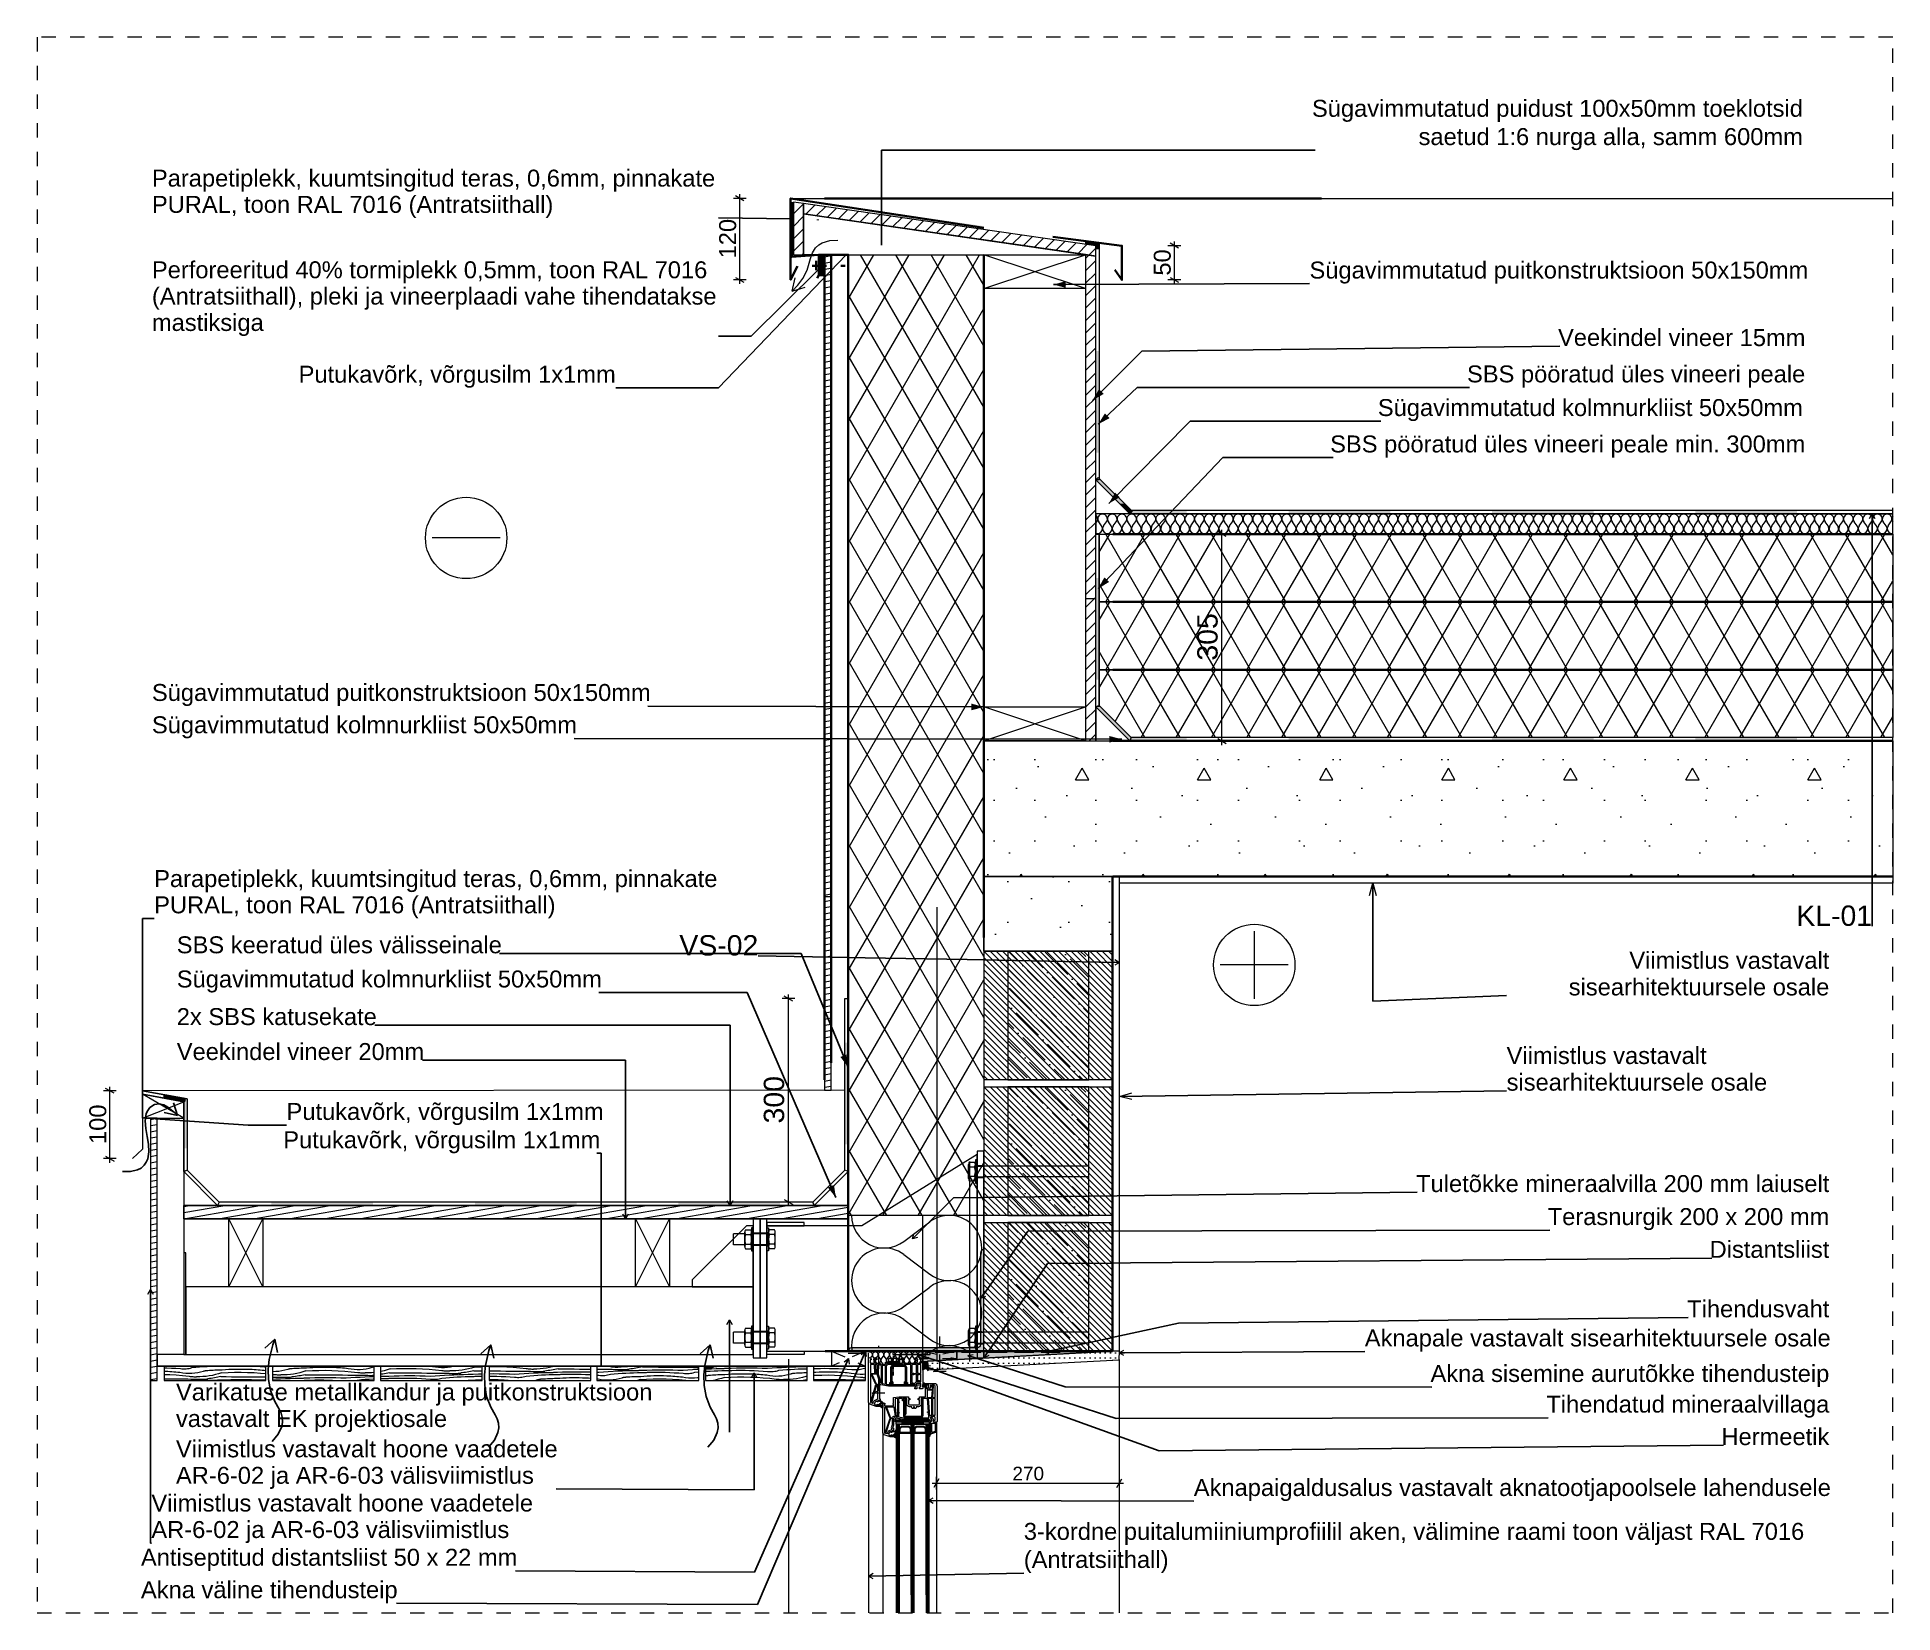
# Model space of a CAD drawing. Header units: millimetres. Extents: x -6345 to -3608, y 2414 to 4738.
import ezdxf

# ---------------------------------------------------------------- set-up
doc = ezdxf.new("R2010")
doc.units = ezdxf.units.MM
doc.header["$MEASUREMENT"] = 0
for name, pattern in [('ACAD_ISO10W100', [1.7999999999999996, 1.2, -0.2999999999999999, 0, -0.2999999999999999]), ('Dashed', [42.333333333324, 21.166666666662, -21.166666666662]), ('Double Dashed', [109.36110734939601, 52.91666507720949, -21.16666555404661, 14.111111164093, -21.1666655540469]), ('Hidden Line', [31.749999999993, 21.166666666662, -10.583333333331]), ('Hidden Line (2)', [39.122222328186, 28.222222328186, -10.9]), ('Wipeout_Contour', [1000, 0, -1000])]:
    doc.linetypes.add(name, pattern=pattern)
for name, color, linetype, lineweight in [('0_Pen_No__1', 7, 'Continuous', 13), ('0_Pen_No__141', 7, 'Continuous', 20), ('0_Pen_No__2', 8, 'Continuous', 15), ('2D Drafting - General_Pen_No__1', 7, 'Continuous', 13), ('2D Drafting - General_Pen_No__141', 7, 'Continuous', 20), ('2D Drafting - General_Pen_No__2', 8, 'Continuous', 15), ('ACCESSORIES_Pen_No__1', 7, 'Continuous', 13), ('Annotation - Label_Pen_No__2', 8, 'Continuous', 15), ('ASSEMBLY_Pen_No__1', 7, 'Continuous', 13), ('ASSEMBLY_Pen_No__7', 7, 'Continuous', 35), ('Dimensioning - General_Pen_No__1', 7, 'Continuous', 13), ('GASKET_INSIDE_Pen_No__1', 7, 'Continuous', 13), ('GASKET_OUTSIDE_Pen_No__1', 7, 'Continuous', 13), ('GLAS_G2_Pen_No__1', 7, 'Continuous', 13), ('GLASABSTANDSHALTER_Pen_No__1', 7, 'Continuous', 13), ('GLASDISTANCER_INSIDE_Pen_No__1', 7, 'Continuous', 13), ('HATCH_GLAS_Pen_No__1', 7, 'Continuous', 13), ('HATCH_STEEL_Pen_No__1', 7, 'Continuous', 13), ('LÕIGE_Pen_No__1', 7, 'Continuous', 13), ('New_0_Pen_No__2', 8, 'Continuous', 15), ('New_0_Pen_No__75', 6, 'Continuous', 20), ('New_2D Drafting - General_Pen_No__1', 7, 'Continuous', 13), ('New_2D Drafting - General_Pen_No__141', 7, 'Continuous', 20), ('New______ _ FILLID_ JOONED.AR_Pen_No__1', 7, 'Continuous', 13), ('New______ _ FILLID_ JOONED.AR_Pen_No__7', 7, 'Continuous', 35), ('New_Dimensioning - General_Pen_No__1', 7, 'Continuous', 13), ('New_k-jämejoon_Pen_No__2', 8, 'Continuous', 15), ('New_k-kriipsjoon_Pen_No__2', 8, 'Continuous', 15), ('New_k-mõõt_Pen_No__1', 7, 'Continuous', 13), ('New_k-peenjoon_Pen_No__2', 8, 'Continuous', 15), ('New_k-õhematerjal_Pen_No__2', 8, 'Continuous', 15), ('New_LÕIGE_Pen_No__1', 7, 'Continuous', 13), ('New_Shell - Roof_Pen_No__1', 7, 'Continuous', 13), ('New_Shell - Roof_Pen_No__2', 8, 'Continuous', 15), ('New_Shell - Roof_Pen_No__21', 7, 'Continuous', 35), ('New_Structural - Bearing_Pen_No__1', 7, 'Continuous', 13), ('New_Structural - Bearing_Pen_No__2', 8, 'Continuous', 15), ('New_Structural - Bearing_Pen_No__21', 7, 'Continuous', 35), ('New_Structural - Grid_Pen_No__1', 7, 'Continuous', 13), ('PVC_INSIDE_Pen_No__1', 7, 'Continuous', 13), ('PVC_OUTSIDE_Pen_No__1', 7, 'Continuous', 13), ('PVC_OUTSIDE_Pen_No__141', 7, 'Continuous', 20), ('STEEL_OUTSIDE_Pen_No__1', 7, 'Continuous', 13), ('Structural - Bearing_Pen_No__1', 7, 'Continuous', 13), ('Structural - Bearing_Pen_No__141', 7, 'Continuous', 20), ('Structural - Bearing_Pen_No__2', 8, 'Continuous', 15), ('Structural - Bearing_Pen_No__27', 7, 'Continuous', 35), ('viirutus_Pen_No__1', 7, 'Continuous', 13)]:
    doc.layers.add(name, color=color, linetype=linetype, lineweight=lineweight)
for name, color, linetype, lineweight, true_color in [('0_Pen_No__146', 7, 'Continuous', 20, 0x5eaeff), ('0_Pen_No__161', 7, 'Continuous', 13, 0x6a6a6a), ('0_Pen_No__48', 7, 'Continuous', 25, 0xa80f02), ('2D Drafting - General_Pen_No__145', 7, 'Continuous', 20, 0x0077b0), ('2D Drafting - General_Pen_No__161', 7, 'Continuous', 13, 0x6a6a6a), ('2D Drafting - General_Pen_No__61', 7, 'Continuous', 20, 0x6a6a6a), ('New_0_Pen_No__5', 7, 'Continuous', 25, 0x40a5ff), ('New______ _ FILLID_ JOONED.AR_Pen_No__255', 7, 'Continuous', 13, 0xe8e8e8), ('New_Shell - Roof_Pen_No__102', 7, 'Continuous', 13, 0xcccccc), ('New_Structural - Bearing_Pen_No__87', 7, 'Continuous', 20, 0x6a6a6a), ('Structural - Bearing_Pen_No__161', 7, 'Continuous', 13, 0x6a6a6a)]:
    doc.layers.add(name, color=color, linetype=linetype, lineweight=lineweight, true_color=true_color)
for name, color, linetype in [('Dimensioning - General', 7, 'Continuous'), ('New_Dimensioning - General', 7, 'Continuous'), ('New_Shell - Roof', 7, 'Continuous'), ('Structural - Bearing', 7, 'Continuous')]:
    doc.layers.add(name, color=color, linetype=linetype)
doc.styles.add('GENERATED_STYLE_1', font='')
doc.styles.add('GENERATED_STYLE_2', font='txt.shx')
doc.styles.get('GENERATED_STYLE_1').set_extended_font_data('Arial')
doc.dimstyles.new('GENERATED_STYLE__1', dxfattribs={"dimtxt": 25, "dimasz": 9.500000000000002, "dimexe": 0.18, "dimexo": 0.0625, "dimgap": 0, "dimtad": 1, "dimdec": 0, "dimzin": 0, "dimdsep": 46, "dimtxsty": 'GENERATED_STYLE_1', "dimblk": 'ARROWHEAD_2', "dimblk1": 'ARROWHEAD_2', "dimblk2": 'ARROWHEAD_2', "dimcen": 0.09, "dimse1": 1, "dimse2": 1, "dimclrd": 7, "dimclre": 7, "dimclrt": 7, "dimadec": 0, "dimazin": 0, "dimtfac": 1, "dimtdec": 4, "dimtmove": 0, "dimatfit": 3, "dimfxl": 0, "dimtolj": 1, "dimtzin": 0, "dimarcsym": 0})
doc.dimstyles.new('GENERATED_STYLE__2', dxfattribs={"dimtxt": 30, "dimasz": 9.500000000000002, "dimexe": 0.18, "dimexo": 0.0625, "dimgap": 0, "dimtad": 1, "dimdec": 0, "dimzin": 0, "dimdsep": 46, "dimtxsty": 'GENERATED_STYLE_1', "dimblk": 'ARROWHEAD_2', "dimblk1": 'ARROWHEAD_2', "dimblk2": 'ARROWHEAD_2', "dimcen": 0.09, "dimse1": 1, "dimse2": 1, "dimclrd": 7, "dimclre": 7, "dimclrt": 7, "dimadec": 0, "dimazin": 0, "dimtfac": 1, "dimtdec": 4, "dimtmove": 0, "dimatfit": 3, "dimfxl": 0, "dimtolj": 1, "dimtzin": 0, "dimarcsym": 0})
doc.dimstyles.new('GENERATED_STYLE__3', dxfattribs={"dimtxt": 20, "dimasz": 9.500000000000002, "dimexe": 0.18, "dimexo": 0.0625, "dimgap": 0, "dimtad": 1, "dimtih": 1, "dimtoh": 1, "dimdec": 0, "dimzin": 0, "dimdsep": 46, "dimtxsty": 'GENERATED_STYLE_1', "dimblk": 'ARROWHEAD_2', "dimblk1": 'ARROWHEAD_2', "dimblk2": 'ARROWHEAD_2', "dimcen": 0.09, "dimse1": 1, "dimse2": 1, "dimclrd": 7, "dimclre": 7, "dimclrt": 7, "dimadec": 0, "dimazin": 0, "dimtfac": 1, "dimtdec": 4, "dimtmove": 0, "dimatfit": 3, "dimfxl": 0, "dimtolj": 1, "dimtzin": 0, "dimarcsym": 0})
doc.dimstyles.new('GENERATED_STYLE__4', dxfattribs={"dimtxt": 0.18, "dimasz": 0.94818816, "dimexe": 0.18, "dimexo": 0.0625, "dimgap": 0, "dimtad": 0, "dimtih": 1, "dimtoh": 1, "dimdec": 4, "dimzin": 0, "dimdsep": 46, "dimcen": 0.09, "dimadec": 0, "dimazin": 0, "dimtfac": 1, "dimtdec": 4, "dimtmove": 0, "dimatfit": 3, "dimldrblk": 'ARROWHEAD_5', "dimfxl": 0, "dimtolj": 1, "dimtzin": 0, "dimarcsym": 0})
doc.dimstyles.new('GENERATED_STYLE__5', dxfattribs={"dimtxt": 0.18, "dimasz": 18.24, "dimexe": 0.18, "dimexo": 0.0625, "dimgap": 0, "dimtad": 0, "dimtih": 1, "dimtoh": 1, "dimdec": 4, "dimzin": 0, "dimdsep": 46, "dimcen": 0.09, "dimadec": 0, "dimazin": 0, "dimtfac": 1, "dimtdec": 4, "dimtmove": 0, "dimatfit": 3, "dimldrblk": 'ARROWHEAD_5', "dimfxl": 0, "dimtolj": 1, "dimtzin": 0, "dimarcsym": 0})
doc.dimstyles.new('GENERATED_STYLE__6', dxfattribs={"dimtxt": 0.18, "dimasz": 7.6, "dimexe": 0.18, "dimexo": 0.0625, "dimgap": 0, "dimtad": 0, "dimtih": 1, "dimtoh": 1, "dimdec": 4, "dimzin": 0, "dimdsep": 46, "dimcen": 0.09, "dimadec": 0, "dimazin": 0, "dimtfac": 1, "dimtdec": 4, "dimtmove": 0, "dimatfit": 3, "dimldrblk": 'ARROWHEAD_14', "dimfxl": 0, "dimtolj": 1, "dimtzin": 0, "dimarcsym": 0})
doc.dimstyles.new('GENERATED_STYLE__7', dxfattribs={"dimtxt": 0.18, "dimasz": 18.24, "dimexe": 0.18, "dimexo": 0.0625, "dimgap": 0, "dimtad": 0, "dimtih": 1, "dimtoh": 1, "dimdec": 4, "dimzin": 0, "dimdsep": 46, "dimcen": 0.09, "dimadec": 0, "dimazin": 0, "dimtfac": 1, "dimtdec": 4, "dimtmove": 0, "dimatfit": 3, "dimldrblk": 'ARROWHEAD_3', "dimfxl": 0, "dimtolj": 1, "dimtzin": 0, "dimarcsym": 0})
pattern_1 = [(44.99999999999999, (0, 0), (-9.192387818248315, 9.192387818248323), [])]
pattern_2 = [(10.00000000000001, (0, 0), (-1.562833557601175, 8.863269542312008), [])]

msp = doc.modelspace()

# ---------------------------------------------------------------- texts
at = {"layer": 'Annotation - Label_Pen_No__2', "color": 8, "linetype": 'Continuous', "lineweight": 15, "insert": (-3639.133366615433, 3426.805924978876), "char_height": 30, "attachment_point": 9, "style": 'GENERATED_STYLE_1'}
msp.add_mtext('\\A1;{\\pqr;\\fArial|b0|i0|c0|p34;KL\\fArial|b0|i0|c0|p34;-01}', dxfattribs=at)
at = {"layer": 'Annotation - Label_Pen_No__2', "color": 8, "linetype": 'Continuous', "lineweight": 15, "style": 'GENERATED_STYLE_1'}
for s, insert, char_height, attachment_point, rotation in [('\\A1;{\\pqr;\\fArial|b0|i0|c0|p34;VS-0\\fArial|b0|i0|c0|p34;2}', (-5281.787264266769, 3383.118466392996), 30.00000000000001, 9, 359.9999770942324), ('\\A1;{\\pql;\\fArial|b0|i0|c0|p34;2x SBS katusekate}', (-6139.483327303441, 3280.544187894247), 25, 7, 2.8105196676912687e-05), ('\\A1;{\\pql;\\fArial|b0|i0|c0|p34;Veekindel vineer 20mm}', (-6139.483327303557, 3229.027398971179), 25, 7, 2.8105196676912687e-05), ('\\A1;{\\pqr;\\fArial|b0|i0|c0|p34;T\\fArial|b0|i0|c0|p34;uletõkke mineraalvilla 200 mm laiuselt}', (-3702.193338979805, 3034.334217791704), 25, 9, 359.999971894803), ('\\A1;{\\pqr;\\fArial|b0|i0|c0|p34;T\\fArial|b0|i0|c0|p34;erasnurgik 2\\fArial|b0|i0|c0|p34;00\\fArial|b0|i0|c0|p34; x 200 mm}', (-3702.193336795137, 2978.458272499092), 25, 9, 2.810519758692579e-05), ('\\A1;{\\pqr;\\fArial|b0|i0|c0|p34;Distantsliist}', (-3702.193285135318, 2937.318741534871), 25, 9, 359.99997189480337), ('\\A1;{\\pqr;\\fArial|b0|i0|c0|p34;T\\fArial|b0|i0|c0|p34;ihendusvaht}', (-3702.193279586593, 2849.631697586136), 25, 9, 359.9999718948033), ('\\A1;{\\pql;\\fArial|b0|i0|c0|p34;Aknapale\\fArial|b0|i0|c0|p34; vastavalt sisearhitektuursele osale}', (-4387.318286590362, 2799.460890495583), 25, 7, 359.9999718948034), ('\\A1;{\\pqr;\\fArial|b0|i0|c0|p34;Akna sisemine aurutõkke tihendusteip}', (-3702.193304657936, 2747.082392640227), 25, 9, 2.810519788133422e-05), ('\\A1;{\\pqr;\\fArial|b0|i0|c0|p34;T\\fArial|b0|i0|c0|p34;ihendatud mineraalvillaga}', (-3702.193324714058, 2701.924962240834), 25, 9, 2.8105198096343016e-05), ('\\A1;{\\pqr;\\fArial|b0|i0|c0|p34;H\\fArial|b0|i0|c0|p34;ermeetik}', (-3702.193343358962, 2661.171431394254), 25, 9, 359.9999718948032), ('\\A1;{\\pql;\\fArial|b0|i0|c0|p34;Aknapaigaldusalus vastavalt aknatootjapoolsele lahendusele}', (-4639.518383704036, 2578.923438698454), 25, 7, 359.9999718948041), ('\\A1;{\\pql;\\fArial|b0|i0|c0|p34;Antiseptitud distantsliist\\fArial|b0|i0|c0|p34; 50\\fArial|b0|i0|c0|p34; x 22 mm}', (-6192.292376931615, 2476.052246481623), 25.00000000000001, 7, 2.810519626980169e-05), ('\\A1;{\\pql;\\fArial|b0|i0|c0|p34;Akna väline tihendusteip}', (-6192.292376931533, 2428.242059210616), 25, 7, 2.8105197338468062e-05)]:
    msp.add_mtext(s, dxfattribs=dict(at, insert=insert, char_height=char_height, attachment_point=attachment_point, rotation=rotation))
at = {"layer": 'Annotation - Label_Pen_No__2', "color": 8, "linetype": 'Continuous', "lineweight": 15, "char_height": 25, "style": 'GENERATED_STYLE_1'}
for s, insert, width, attachment_point, rotation, line_spacing_factor in [('\\A1;{\\pqr;\\fArial|b0|i0|c0|p34;Viimistlus\\fArial|b0|i0|c0|p34; vastavalt sisearhitektuursele osale}', (-3702.191556308097, 3324.308267835623), 475.9473438532926, 9, 359.99966884082244, 0.9427278544656731), ('\\A1;{\\pql;\\fArial|b0|i0|c0|p34;Viimistlus\\fArial|b0|i0|c0|p34; vastavalt sisearhitektuursele osale}', (-4178.139711965402, 3183.854699512401), 475.9473438532931, 7, 359.9996688408226, 0.9427278544656731), ('\\A1;{\\pql;\\fArial|b0|i0|c0|p34;Varikatuse metallkandur ja puitkonstruktsioon vastavalt EK projektiosale}', (-6140.676579819378, 2680.625163783184), 816.5484563493654, 7, 2.8105196676912687e-05, 0.9400370317618572), ('\\A1;{\\pql;\\fArial|b0|i0|c0|p34;3-kordne puitalumiiniumprofiilil aken, välimine raami toon väljast RAL 7016 (Antratsiithall)}', (-4890.202678569898, 2472.83245161673), 1188.009200153034, 7, 359.99994898903634, 0.9943764549787686)]:
    msp.add_mtext(s, dxfattribs=dict(at, insert=insert, width=width, attachment_point=attachment_point, rotation=rotation, line_spacing_factor=line_spacing_factor))
at = {"layer": 'Annotation - Label_Pen_No__2', "color": 8, "linetype": 'Continuous', "lineweight": 15, "attachment_point": 7, "style": 'GENERATED_STYLE_1'}
for insert, char_height, rotation, line_spacing_factor in [((-6140.676579819476, 2596.888255192736), 25.00000000000001, 2.8105196524246064e-05, 0.9377930603313536), ((-6176.93217282085, 2516.963175702609), 25, 359.9999718948016, 0.9377930603313532)]:
    msp.add_mtext('\\A1;{\\pql;\\fArial|b0|i0|c0|p34;Viimistlus vastavalt hoone vaadetele \\P\\pql;\\fArial|b0|i0|c0|p34;AR-6-02 ja AR-6-03 välisviimistlus}', dxfattribs=dict(at, insert=insert, char_height=char_height, rotation=rotation, line_spacing_factor=line_spacing_factor))
at = {"layer": 'ASSEMBLY_Pen_No__7', "color": 7, "linetype": 'Continuous', "lineweight": 35, "insert": (-5017.72404063077, 2738.530268496264), "char_height": 0.06, "attachment_point": 9, "rotation": 179.99998854711345, "style": 'GENERATED_STYLE_2'}
msp.add_mtext('\\A1;{\\pqr;\\Ftxt.shx;ABDECKLEISTE}', dxfattribs=at)
at = {"layer": 'New_0_Pen_No__2', "color": 8, "linetype": 'Continuous', "lineweight": 15, "insert": (-3741.20659174593, 4571.110030356031), "char_height": 25, "attachment_point": 9, "line_spacing_factor": 1.000585928051707, "style": 'GENERATED_STYLE_1'}
msp.add_mtext('\\A1;{\\pqr;\\fArial|b0|i0|c0|p34;Sügavimmutatud puidust 100x50mm toeklotsid\\P\\pqr;\\fArial|b0|i0|c0|p34;saetud 1:6 nurga alla, samm 600mm}', dxfattribs=at)
at = {"layer": 'New_0_Pen_No__2', "color": 8, "linetype": 'Continuous', "lineweight": 15, "char_height": 25, "attachment_point": 7, "style": 'GENERATED_STYLE_1'}
for s, insert, width, line_spacing_factor in [('\\A1;{\\pql;\\fArial|b0|i0|c0|p34;Parapetiplekk, kuumtsingitud teras, 0,6mm, pinnakate PURAL, toon RAL 7016 (Antratsiithall)\\fArial|b0|i0|c0|p34;\\C1; }', (-6176.140398091182, 4471.184249152622), 835.5415200914287, 0.9287507458149931), ('\\A1;{\\pql;\\fArial|b0|i0|c0|p34;Perforeeritud 40% tormiplekk 0,5mm,\\fArial|b0|i0|c0|p34;\\C1; \\fArial|b0|i0|c0|p34;\\C8;toon RAL 7016 (Antratsiithall), pleki ja vineerplaadi vahe tihendatakse mastiksiga }', (-6176.140398091181, 4296.99719882747), 835.541520091427, 0.9322297240035029), ('\\A1;{\\pql;\\fArial|b0|i0|c0|p34;Parapetiplekk, kuumtsingitud teras, 0,6mm, pinnakate PURAL, toon RAL 7016 (Antratsiithall)\\fArial|b0|i0|c0|p34;\\C1; }', (-6172.846561958047, 3438.227146582066), 835.5415200914287, 0.9287507458149931)]:
    msp.add_mtext(s, dxfattribs=dict(at, insert=insert, width=width, line_spacing_factor=line_spacing_factor))
at = {"layer": 'New_0_Pen_No__2', "color": 8, "linetype": 'Continuous', "lineweight": 15, "char_height": 25, "style": 'GENERATED_STYLE_1'}
for s, insert, attachment_point in [('\\A1;{\\pql;\\fArial|b0|i0|c0|p34;Sügavimmutatud \\fArial|b0|i0|c0|p34;puitkonstruktsioon 50x150mm}', (-4468.896092748799, 4374.312339696618), 7), ('\\A1;{\\pqr;\\fArial|b0|i0|c0|p34;Putukavõrk, võrgusilm 1x1mm}', (-5492.054385402335, 4220.709735379047), 9), ('\\A1;{\\pqr;\\fArial|b0|i0|c0|p34;SBS pööratud üles vineeri peale}', (-3737.671083791431, 4221.130136761562), 9), ('\\A1;{\\pqr;\\fArial|b0|i0|c0|p34;Sügavimmutatud kolmnurkliist 50x50mm}', (-3741.206591745931, 4171.523878743058), 9), ('\\A1;{\\pqr;\\fArial|b0|i0|c0|p34;SBS pööratud üles vineeri peale \\fArial|b0|i0|c0|p34;min. 300mm}', (-3737.67108379143, 4117.861763910591), 9), ('\\A1;{\\pql;\\fArial|b0|i0|c0|p34;Sügavimmutatud kolmnurkliist 50x50mm}', (-6176.140398091182, 3703.718158516474), 7), ('\\A1;{\\pql;\\fArial|b0|i0|c0|p34;SBS keeratud üles välisseinale}', (-6139.483323300785, 3386.432747738699), 7), ('\\A1;{\\pql;\\fArial|b0|i0|c0|p34;Sügavimmutatud kolmnurkliist 50x50mm}', (-6139.483323300785, 3328.858076608592), 7), ('\\A1;{\\pql;\\fArial|b0|i0|c0|p34;Putukavõrk, võrgusilm 1x1mm}', (-5977.604568964805, 3133.478217451078), 7), ('\\A1;{\\pql;\\fArial|b0|i0|c0|p34;Putukavõrk, võrgusilm 1x1mm}', (-5982.438332497542, 3091.781404607077), 7)]:
    msp.add_mtext(s, dxfattribs=dict(at, insert=insert, attachment_point=attachment_point))
for s, insert, attachment_point, rotation in [('\\A1;{\\pqr;\\fArial|b0|i0|c0|p34;Veekindel vineer 15mm}', (-3737.426264215565, 4281.766799805033), 9, 359.92881053411867), ('\\A1;{\\pql;\\fArial|b0|i0|c0|p34;Sügavimmutatud \\fArial|b0|i0|c0|p34;puitkonstruktsioon 50x150mm}', (-6176.140402184416, 3751.367846967984), 7, 0.00017135259724801048)]:
    msp.add_mtext(s, dxfattribs=dict(at, insert=insert, attachment_point=attachment_point, rotation=rotation))

# ---------------------------------------------------------------- blocks, each defined once
blk = doc.blocks.new('*X1')
at = {"layer": 'Structural - Bearing_Pen_No__161', "color": 251, "linetype": 'Continuous', "lineweight": 13, "true_color": 0x6a6a6a}
for p, q in [((-5067.402954343755, 2961.754630781941), (-5029.002945946982, 2990.554542262269)), ((-5067.40295994167, 2942.554630781942), (-5029.002968338638, 2913.754542262268)), ((-5067.402982333326, 2865.754630781945), (-5029.002973936552, 2894.554542262274)), ((-5067.40298793124, 2846.554630781945), (-5029.002996328209, 2817.754542262272))]:
    blk.add_line(p, q, dxfattribs=at)
for centre, radius, start, end in [((-5096.202943147887, 3000.154639178811), 47.99999999997662, 180.1840318661744, 306.8698809407621), ((-5000.202980340002, 2952.154487471123), 48.0000231971435, 94.59586966158471, 126.8698255616959), ((-5000.202980340002, 2952.154487471123), 48.0000231971435, 359.9998540770326, 85.40389230914055), ((-5096.202971137457, 2904.154639178814), 47.99999999997662, 53.13008564914897, 306.8698809407621), ((-5000.202933945696, 2952.154487471058), 47.99997680283727, 233.1300302699684, 359.9998540769682), ((-5000.203008329572, 2856.154487471127), 48.0000231971435, 359.9998540770326, 126.8698255616959), ((-5096.202999127028, 2808.154639178818), 47.99999999997662, 53.13008564914897, 189.7807618872281), ((-5000.202961935266, 2856.154487471062), 47.99997680283727, 233.1300302699684, 359.9998540769682), ((-5000.203036319143, 2760.154487471131), 48.0000231971435, 56.11062014345583, 123.889105391982)]:
    blk.add_arc(centre, radius, start, end, dxfattribs=at)
blk = doc.blocks.new('*X2')
at = {"layer": 'Structural - Bearing_Pen_No__2', "color": 8, "linetype": 'Continuous', "lineweight": 15}
for p, q in [((-5118.878837597275, 2798.671736131265), (-5119.185792532414, 2798.536429057366)), ((-5117.731118143887, 2798.831594799155), (-5118.878837597275, 2798.671736131265)), ((-5116.583398754409, 2798.671735672429), (-5117.731118143888, 2798.831594799155)), ((-5116.702601970338, 2789.002952111168), (-5114.371119487153, 2792.111594127523)), ((-5115.523047598373, 2798.204327752861), (-5116.583398754409, 2798.671735672429)), ((-5114.630782088427, 2797.464951666458), (-5115.523047598373, 2798.204327752861)), ((-5113.974524405776, 2796.509891149347), (-5114.630782088427, 2797.464951666458)), ((-5114.371119487153, 2792.111594127523), (-5113.810374749432, 2793.125684890967)), ((-5113.604231040655, 2795.411848544923), (-5113.974524405776, 2796.509891149347)), ((-5113.810374749432, 2793.125684890967), (-5113.548089940221, 2794.25441046268)), ((-5113.548089940221, 2794.25441046268), (-5113.604231040655, 2795.411848544923)), ((-5113.458006614273, 2795.411848515694), (-5113.514148177427, 2794.254410455896)), ((-5113.514148177427, 2794.254410455896), (-5113.25186381946, 2793.125684779326)), ((-5113.087712810175, 2796.509890972082), (-5113.458006614273, 2795.411848515694)), ((-5113.25186381946, 2793.125684779326), (-5112.691119487154, 2792.111593791707)), ((-5112.431454745708, 2797.464951226833), (-5113.087712810175, 2796.509890972082)), ((-5110.171120158785, 2788.751593287982), (-5112.691119487154, 2792.111593791707)), ((-5111.539188940174, 2798.204326956526), (-5112.431454745708, 2797.464951226833)), ((-5110.478837597277, 2798.671734452185), (-5111.539188940174, 2798.204326956526)), ((-5109.331118143888, 2798.831593120075), (-5110.478837597277, 2798.671734452185)), ((-5108.18339875441, 2798.671733993349), (-5109.331118143888, 2798.831593120074)), ((-5108.491120158785, 2788.751592952166), (-5105.971119487152, 2792.111592448442)), ((-5107.123047598373, 2798.204326073781), (-5108.18339875441, 2798.671733993349)), ((-5106.230782088427, 2797.464949987377), (-5107.123047598373, 2798.204326073781)), ((-5105.574524405775, 2796.509889470267), (-5106.230782088427, 2797.464949987377)), ((-5105.971119487152, 2792.111592448442), (-5105.410374749432, 2793.125683211886)), ((-5105.204231040655, 2795.411846865843), (-5105.574524405775, 2796.509889470267)), ((-5105.410374749432, 2793.125683211886), (-5105.148089940221, 2794.2544087836)), ((-5105.148089940221, 2794.2544087836), (-5105.204231040655, 2795.411846865843)), ((-5105.058006614272, 2795.411846836614), (-5105.114148177428, 2794.254408776815)), ((-5105.114148177428, 2794.254408776815), (-5104.851863819459, 2793.125683100245)), ((-5104.687712810175, 2796.509889293002), (-5105.058006614272, 2795.411846836614)), ((-5104.851863819459, 2793.125683100245), (-5104.291119487153, 2792.111592112626)), ((-5104.031454745707, 2797.464949547753), (-5104.687712810175, 2796.509889293002)), ((-5101.771120158785, 2788.751591608902), (-5104.291119487153, 2792.111592112626)), ((-5103.139188940173, 2798.204325277445), (-5104.031454745707, 2797.464949547753)), ((-5102.078837597276, 2798.671732773105), (-5103.139188940173, 2798.204325277445)), ((-5100.931118143889, 2798.831591440994), (-5102.078837597276, 2798.671732773105)), ((-5099.783398754409, 2798.671732314269), (-5100.931118143889, 2798.831591440994)), ((-5100.091120158785, 2788.751591273086), (-5097.571119487153, 2792.111590769362)), ((-5098.723047598373, 2798.204324394701), (-5099.783398754409, 2798.671732314269)), ((-5097.830782088427, 2797.464948308298), (-5098.723047598373, 2798.204324394701)), ((-5097.174524405776, 2796.509887791187), (-5097.830782088427, 2797.464948308298)), ((-5097.571119487153, 2792.111590769362), (-5097.010374749431, 2793.125681532806)), ((-5096.804231040654, 2795.411845186763), (-5097.174524405776, 2796.509887791187)), ((-5097.010374749431, 2793.125681532806), (-5096.748089940222, 2794.25440710452)), ((-5096.748089940222, 2794.25440710452), (-5096.804231040654, 2795.411845186763)), ((-5096.658006614272, 2795.411845157534), (-5096.714148177427, 2794.254407097735)), ((-5096.714148177427, 2794.254407097735), (-5096.45186381946, 2793.125681421165)), ((-5096.287712810175, 2796.509887613922), (-5096.658006614272, 2795.411845157534)), ((-5096.45186381946, 2793.125681421165), (-5095.891119487153, 2792.111590433546)), ((-5095.631454745708, 2797.464947868673), (-5096.287712810175, 2796.509887613922)), ((-5093.371120158786, 2788.751589929822), (-5095.891119487153, 2792.111590433546)), ((-5094.739188940173, 2798.204323598365), (-5095.631454745708, 2797.464947868673)), ((-5093.678837597276, 2798.671731094025), (-5094.739188940173, 2798.204323598365)), ((-5092.531118143888, 2798.831589761914), (-5093.678837597276, 2798.671731094025)), ((-5091.383398754409, 2798.671730635188), (-5092.531118143888, 2798.831589761914)), ((-5091.691120158785, 2788.751589594006), (-5089.171119487153, 2792.111589090282)), ((-5090.323047598373, 2798.20432271562), (-5091.383398754409, 2798.671730635188)), ((-5089.430782088427, 2797.464946629217), (-5090.323047598373, 2798.20432271562)), ((-5088.774524405776, 2796.509886112106), (-5089.430782088427, 2797.464946629217)), ((-5089.171119487153, 2792.111589090282), (-5088.610374749432, 2793.125679853726)), ((-5088.404231040655, 2795.411843507682), (-5088.774524405776, 2796.509886112106)), ((-5088.610374749432, 2793.125679853726), (-5088.348089940221, 2794.254405425439)), ((-5088.348089940221, 2794.254405425439), (-5088.404231040655, 2795.411843507682)), ((-5088.258006614273, 2795.411843478453), (-5088.314148177427, 2794.254405418655)), ((-5088.314148177427, 2794.254405418655), (-5088.05186381946, 2793.125679742085)), ((-5087.887712810175, 2796.509885934841), (-5088.258006614273, 2795.411843478453)), ((-5088.05186381946, 2793.125679742085), (-5087.491119487154, 2792.111588754466)), ((-5087.231454745708, 2797.464946189592), (-5087.887712810175, 2796.509885934841)), ((-5084.971120158785, 2788.751588250741), (-5087.491119487154, 2792.111588754466)), ((-5086.339188940174, 2798.204321919285), (-5087.231454745708, 2797.464946189592)), ((-5085.278837597277, 2798.671729414944), (-5086.339188940174, 2798.204321919285)), ((-5084.131118143889, 2798.831588082834), (-5085.278837597277, 2798.671729414944)), ((-5082.98339875441, 2798.671728956108), (-5084.131118143889, 2798.831588082834)), ((-5083.291120158785, 2788.751587914925), (-5080.771119487153, 2792.111587411202)), ((-5081.923047598373, 2798.20432103654), (-5082.98339875441, 2798.671728956108)), ((-5081.030782088427, 2797.464944950137), (-5081.923047598373, 2798.20432103654)), ((-5080.374524405775, 2796.509884433026), (-5081.030782088427, 2797.464944950137)), ((-5080.771119487153, 2792.111587411202), (-5080.210374749432, 2793.125678174646)), ((-5080.004231040655, 2795.411841828602), (-5080.374524405775, 2796.509884433026)), ((-5080.210374749432, 2793.125678174646), (-5079.948089940222, 2794.254403746359)), ((-5079.948089940222, 2794.254403746359), (-5080.004231040655, 2795.411841828602)), ((-5079.858006614272, 2795.411841799374), (-5079.914148177428, 2794.254403739575)), ((-5079.914148177428, 2794.254403739575), (-5079.651863819459, 2793.125678063005)), ((-5079.487712810174, 2796.509884255761), (-5079.858006614272, 2795.411841799374)), ((-5079.651863819459, 2793.125678063005), (-5079.091119487153, 2792.111587075386)), ((-5078.831454745708, 2797.464944510513), (-5079.487712810174, 2796.509884255761)), ((-5076.571120158786, 2788.751586571661), (-5079.091119487153, 2792.111587075386)), ((-5077.939188940173, 2798.204320240205), (-5078.831454745708, 2797.464944510513)), ((-5076.878837597276, 2798.671727735865), (-5077.939188940173, 2798.204320240205)), ((-5075.731118143889, 2798.831586403754), (-5076.878837597276, 2798.671727735865)), ((-5074.583398754409, 2798.671727277028), (-5075.731118143889, 2798.831586403754)), ((-5074.891120158785, 2788.751586235845), (-5072.371119487153, 2792.111585732122)), ((-5073.523047598373, 2798.20431935746), (-5074.583398754409, 2798.671727277028)), ((-5072.630782088427, 2797.464943271057), (-5073.523047598373, 2798.20431935746)), ((-5071.974524405776, 2796.509882753946), (-5072.630782088427, 2797.464943271057)), ((-5072.371119487153, 2792.111585732122), (-5071.810374749432, 2793.125676495565)), ((-5071.604231040655, 2795.411840149522), (-5071.974524405776, 2796.509882753946)), ((-5071.810374749432, 2793.125676495565), (-5071.548089940222, 2794.254402067279)), ((-5071.548089940222, 2794.254402067279), (-5071.604231040655, 2795.411840149522)), ((-5071.458006614273, 2795.411840120293), (-5071.514148177427, 2794.254402060494)), ((-5071.514148177427, 2794.254402060494), (-5071.25186381946, 2793.125676383924)), ((-5071.087712810175, 2796.509882576681), (-5071.458006614273, 2795.411840120293)), ((-5071.25186381946, 2793.125676383924), (-5070.691119487154, 2792.111585396306)), ((-5070.431454745708, 2797.464942831432), (-5071.087712810175, 2796.509882576681)), ((-5068.171120158786, 2788.751584892581), (-5070.691119487154, 2792.111585396306)), ((-5069.539188940174, 2798.204318561124), (-5070.431454745708, 2797.464942831432)), ((-5068.478837597277, 2798.671726056784), (-5069.539188940174, 2798.204318561124)), ((-5067.331118143888, 2798.831584724674), (-5068.478837597277, 2798.671726056784)), ((-5066.18339875441, 2798.671725597947), (-5067.331118143888, 2798.831584724673)), ((-5066.491120158786, 2788.751584556765), (-5063.971119487153, 2792.111584053041)), ((-5065.123047598373, 2798.204317678379), (-5066.18339875441, 2798.671725597947)), ((-5064.230782088427, 2797.464941591976), (-5065.123047598373, 2798.204317678379)), ((-5063.574524405775, 2796.509881074865), (-5064.230782088427, 2797.464941591976)), ((-5063.971119487153, 2792.111584053041), (-5063.410374749432, 2793.125674816485)), ((-5063.204231040655, 2795.411838470441), (-5063.574524405775, 2796.509881074865)), ((-5063.410374749432, 2793.125674816485), (-5063.148089940221, 2794.254400388199)), ((-5063.148089940221, 2794.254400388199), (-5063.204231040655, 2795.411838470441)), ((-5063.058006614273, 2795.411838441213), (-5063.114148177428, 2794.254400381414)), ((-5063.114148177428, 2794.254400381414), (-5062.85186381946, 2793.125674704844)), ((-5062.687712810175, 2796.5098808976), (-5063.058006614273, 2795.411838441213)), ((-5062.85186381946, 2793.125674704844), (-5062.291119487154, 2792.111583717225)), ((-5062.031454745708, 2797.464941152352), (-5062.687712810175, 2796.5098808976)), ((-5059.771120158785, 2788.7515832135), (-5062.291119487154, 2792.111583717225)), ((-5061.139188940174, 2798.204316882044), (-5062.031454745708, 2797.464941152352)), ((-5060.078837597277, 2798.671724377704), (-5061.139188940174, 2798.204316882044)), ((-5058.931118143889, 2798.831583045593), (-5060.078837597277, 2798.671724377704)), ((-5057.78339875441, 2798.671723918867), (-5058.931118143889, 2798.831583045593)), ((-5058.091120158785, 2788.751582877685), (-5055.571119487153, 2792.111582373961)), ((-5056.723047598373, 2798.2043159993), (-5057.78339875441, 2798.671723918867)), ((-5055.830782088427, 2797.464939912896), (-5056.723047598373, 2798.2043159993)), ((-5055.174524405776, 2796.509879395785), (-5055.830782088427, 2797.464939912896)), ((-5055.571119487153, 2792.111582373961), (-5055.010374749431, 2793.125673137405)), ((-5054.804231040654, 2795.411836791361), (-5055.174524405776, 2796.509879395785)), ((-5055.010374749431, 2793.125673137405), (-5054.748089940222, 2794.254398709119)), ((-5054.748089940222, 2794.254398709119), (-5054.804231040654, 2795.411836791361)), ((-5054.658006614272, 2795.411836762133), (-5054.714148177427, 2794.254398702334)), ((-5054.714148177427, 2794.254398702334), (-5054.45186381946, 2793.125673025764)), ((-5054.287712810175, 2796.50987921852), (-5054.658006614272, 2795.411836762133)), ((-5054.45186381946, 2793.125673025764), (-5053.891119487153, 2792.111582038145)), ((-5053.631454745708, 2797.464939473272), (-5054.287712810175, 2796.50987921852)), ((-5051.371120158786, 2788.75158153442), (-5053.891119487153, 2792.111582038145)), ((-5052.739188940173, 2798.204315202964), (-5053.631454745708, 2797.464939473272)), ((-5051.678837597276, 2798.671722698624), (-5052.739188940173, 2798.204315202964)), ((-5050.531118143889, 2798.831581366513), (-5051.678837597276, 2798.671722698624)), ((-5049.383398754409, 2798.671722239787), (-5050.531118143889, 2798.831581366513)), ((-5049.691120158785, 2788.751581198605), (-5047.171119487153, 2792.111580694881)), ((-5048.323047598373, 2798.204314320219), (-5049.383398754409, 2798.671722239787)), ((-5047.430782088427, 2797.464938233816), (-5048.323047598373, 2798.204314320219)), ((-5046.774524405776, 2796.509877716705), (-5047.430782088427, 2797.464938233816)), ((-5047.171119487153, 2792.111580694881), (-5046.610374749432, 2793.125671458324)), ((-5046.404231040655, 2795.411835112281), (-5046.774524405776, 2796.509877716705)), ((-5046.610374749432, 2793.125671458324), (-5046.348089940221, 2794.254397030038)), ((-5046.348089940221, 2794.254397030038), (-5046.404231040655, 2795.411835112281)), ((-5046.258006614273, 2795.411835083052), (-5046.314148177427, 2794.254397023253)), ((-5046.314148177427, 2794.254397023253), (-5046.05186381946, 2793.125671346683)), ((-5045.887712810175, 2796.50987753944), (-5046.258006614273, 2795.411835083052)), ((-5046.05186381946, 2793.125671346683), (-5045.491119487154, 2792.111580359065)), ((-5045.231454745708, 2797.464937794191), (-5045.887712810175, 2796.50987753944)), ((-5042.971120158786, 2788.75157985534), (-5045.491119487154, 2792.111580359065)), ((-5044.339188940174, 2798.204313523883), (-5045.231454745708, 2797.464937794191)), ((-5043.278837597277, 2798.671721019543), (-5044.339188940174, 2798.204313523883)), ((-5042.131118143889, 2798.831579687433), (-5043.278837597277, 2798.671721019543)), ((-5040.98339875441, 2798.671720560707), (-5042.131118143889, 2798.831579687433)), ((-5039.923047598373, 2798.204312641139), (-5040.98339875441, 2798.671720560707)), ((-5039.202600250406, 2797.607313726957), (-5039.923047598373, 2798.204312641139)), ((-5116.702603027739, 2783.713051757999), (-5115.739192047565, 2782.658861005908)), ((-5115.739192047565, 2782.658861005908), (-5115.178819663145, 2782.499670833695)), ((-5111.883423153827, 2782.499670174976), (-5111.323050705764, 2782.658860123164)), ((-5111.323050705764, 2782.658860123164), (-5109.774526835763, 2784.353296107607)), ((-5109.348091468511, 2786.608776623793), (-5110.171120158785, 2788.751593287982)), ((-5109.774526835763, 2784.353296107607), (-5109.348091468511, 2786.608776623793)), ((-5108.491120158785, 2788.751592952166), (-5109.314149705717, 2786.608776617009)), ((-5109.314149705717, 2786.608776617009), (-5108.887715240163, 2784.353295930342)), ((-5108.887715240163, 2784.353295930342), (-5107.339192047565, 2782.658859326828)), ((-5107.339192047565, 2782.658859326828), (-5106.778819663145, 2782.499669154615)), ((-5103.483423153826, 2782.499668495896), (-5102.923050705765, 2782.658858444083)), ((-5102.923050705765, 2782.658858444083), (-5101.374526835763, 2784.353294428527)), ((-5100.948091468511, 2786.608774944713), (-5101.771120158785, 2788.751591608902)), ((-5101.374526835763, 2784.353294428527), (-5100.948091468511, 2786.608774944713)), ((-5100.091120158785, 2788.751591273086), (-5100.914149705716, 2786.608774937929)), ((-5100.914149705716, 2786.608774937929), (-5100.487715240162, 2784.353294251262)), ((-5100.487715240162, 2784.353294251262), (-5098.939192047565, 2782.658857647748)), ((-5098.939192047565, 2782.658857647748), (-5098.378819663144, 2782.499667475534)), ((-5095.083423153827, 2782.499666816816), (-5094.523050705765, 2782.658856765003)), ((-5094.523050705765, 2782.658856765003), (-5092.974526835764, 2784.353292749447)), ((-5092.54809146851, 2786.608773265633), (-5093.371120158786, 2788.751589929822)), ((-5092.974526835764, 2784.353292749447), (-5092.54809146851, 2786.608773265633)), ((-5091.691120158785, 2788.751589594006), (-5092.514149705717, 2786.608773258848)), ((-5092.514149705717, 2786.608773258848), (-5092.087715240163, 2784.353292572182)), ((-5092.087715240163, 2784.353292572182), (-5090.539192047565, 2782.658855968667)), ((-5090.539192047565, 2782.658855968667), (-5089.978819663145, 2782.499665796454)), ((-5086.683423153827, 2782.499665137736), (-5086.123050705764, 2782.658855085923)), ((-5086.123050705764, 2782.658855085923), (-5084.574526835763, 2784.353291070366)), ((-5084.148091468511, 2786.608771586553), (-5084.971120158785, 2788.751588250741)), ((-5084.574526835763, 2784.353291070366), (-5084.148091468511, 2786.608771586553)), ((-5083.291120158785, 2788.751587914925), (-5084.114149705717, 2786.608771579768)), ((-5084.114149705717, 2786.608771579768), (-5083.687715240162, 2784.353290893102)), ((-5083.687715240162, 2784.353290893102), (-5082.139192047565, 2782.658854289587)), ((-5082.139192047565, 2782.658854289587), (-5081.578819663144, 2782.499664117374)), ((-5078.283423153828, 2782.499663458655), (-5077.723050705765, 2782.658853406843)), ((-5077.723050705765, 2782.658853406843), (-5076.174526835764, 2784.353289391286)), ((-5075.748091468511, 2786.608769907473), (-5076.571120158786, 2788.751586571661)), ((-5076.174526835764, 2784.353289391286), (-5075.748091468511, 2786.608769907473)), ((-5074.891120158785, 2788.751586235845), (-5075.714149705716, 2786.608769900688)), ((-5075.714149705716, 2786.608769900688), (-5075.287715240162, 2784.353289214021)), ((-5075.287715240162, 2784.353289214021), (-5073.739192047565, 2782.658852610507)), ((-5073.739192047565, 2782.658852610507), (-5073.178819663144, 2782.499662438293)), ((-5069.883423153828, 2782.499661779575), (-5069.323050705765, 2782.658851727763)), ((-5069.323050705765, 2782.658851727763), (-5067.774526835763, 2784.353287712206)), ((-5067.348091468511, 2786.608768228392), (-5068.171120158786, 2788.751584892581)), ((-5067.774526835763, 2784.353287712206), (-5067.348091468511, 2786.608768228392)), ((-5066.491120158786, 2788.751584556765), (-5067.314149705717, 2786.608768221608)), ((-5067.314149705717, 2786.608768221608), (-5066.887715240163, 2784.353287534941)), ((-5066.887715240163, 2784.353287534941), (-5065.339192047565, 2782.658850931427)), ((-5065.339192047565, 2782.658850931427), (-5064.778819663145, 2782.499660759213)), ((-5061.483423153827, 2782.499660100495), (-5060.923050705765, 2782.658850048682)), ((-5060.923050705765, 2782.658850048682), (-5059.374526835763, 2784.353286033126)), ((-5058.948091468511, 2786.608766549312), (-5059.771120158785, 2788.7515832135)), ((-5059.374526835763, 2784.353286033126), (-5058.948091468511, 2786.608766549312)), ((-5058.091120158785, 2788.751582877685), (-5058.914149705717, 2786.608766542528)), ((-5058.914149705717, 2786.608766542528), (-5058.487715240162, 2784.353285855861)), ((-5058.487715240162, 2784.353285855861), (-5056.939192047565, 2782.658849252347)), ((-5056.939192047565, 2782.658849252347), (-5056.378819663143, 2782.499659080133)), ((-5053.083423153828, 2782.499658421415), (-5052.523050705765, 2782.658848369602)), ((-5052.523050705765, 2782.658848369602), (-5050.974526835764, 2784.353284354046)), ((-5050.548091468511, 2786.608764870232), (-5051.371120158786, 2788.75158153442)), ((-5050.974526835764, 2784.353284354046), (-5050.548091468511, 2786.608764870232)), ((-5049.691120158785, 2788.751581198605), (-5050.514149705717, 2786.608764863447)), ((-5050.514149705717, 2786.608764863447), (-5050.087715240163, 2784.35328417678)), ((-5050.087715240163, 2784.35328417678), (-5048.539192047565, 2782.658847573266)), ((-5048.539192047565, 2782.658847573266), (-5047.978819663144, 2782.499657401053)), ((-5044.683423153828, 2782.499656742335), (-5044.123050705764, 2782.658846690522)), ((-5044.123050705764, 2782.658846690522), (-5042.574526835763, 2784.353282674965)), ((-5042.148091468511, 2786.608763191151), (-5042.971120158786, 2788.75157985534)), ((-5042.574526835763, 2784.353282674965), (-5042.148091468511, 2786.608763191151)), ((-5041.291120158785, 2788.751579519525), (-5042.114149705717, 2786.608763184367)), ((-5042.114149705717, 2786.608763184367), (-5041.687715240163, 2784.3532824977)), ((-5041.687715240163, 2784.3532824977), (-5040.139192047565, 2782.658845894186)), ((-5041.291120158785, 2788.751579519525), (-5039.20260146395, 2791.536269952986)), ((-5040.139192047565, 2782.658845894186), (-5039.578819663143, 2782.499655721972))]:
    blk.add_line(p, q, dxfattribs=at)
blk = doc.blocks.new('*X3')
at = {"layer": 'New_Shell - Roof', "linetype": 'Continuous', "lineweight": 0, "true_color": 0x000000}
for points in [[(-6159.126291612301, 3173.241841610979), (-6128.201299706901, 3167.619117036616), (-6127.306872429666, 3172.538464362848), (-6145.143376223852, 3175.781465543348), (-6159.126291612301, 3175.781465543348)], [(-6145.143371350278, 3175.781465318786), (-6159.118791401182, 3178.322452009255), (-6159.118791401182, 3175.781465318786)]]:
    blk.add_hatch(color=18, dxfattribs=at).paths.add_polyline_path(points)
blk = doc.blocks.new('*X4')
at = {"layer": '2D Drafting - General_Pen_No__161', "color": 251, "linetype": 'Continuous', "lineweight": 13, "true_color": 0x6a6a6a}
for p, q in [((-6158.203263792018, 2775.656924628575), (-6153.948320528641, 2775.513231787301)), ((-6158.203263792018, 2770.65942196426), (-6155.350253633729, 2770.538873020581)), ((-6158.203263792018, 2765.851170161833), (-6149.871383919949, 2765.509516861631)), ((-6155.350253633729, 2770.538873020581), (-6152.452229189004, 2770.390189882526)), ((-6153.948320528641, 2775.513231787301), (-6147.346499153791, 2775.200227316524)), ((-6152.452229189004, 2770.390189882526), (-6149.555665824323, 2770.215338425141)), ((-6149.871383919949, 2765.509516861631), (-6140.327697150977, 2764.892517646472)), ((-6149.555665824323, 2770.215338425141), (-6146.660799827177, 2770.014332911955)), ((-6147.346499153791, 2775.200227316524), (-6140.749552442086, 2774.797348492188)), ((-6146.660799827177, 2770.014332911955), (-6143.767867346595, 2769.787189740014)), ((-6143.767867346595, 2769.787189740014), (-6140.87710437388, 2769.533927438549)), ((-6140.87710437388, 2769.533927438549), (-6137.988746723355, 2769.254566667463)), ((-6140.749552442086, 2774.797348492188), (-6134.158703847385, 2774.304670031227)), ((-6140.327697150977, 2764.892517646472), (-6130.801208914841, 2764.050693993603)), ((-6137.988746723355, 2769.254566667463), (-6135.103030013132, 2768.949130215641)), ((-6135.103030013132, 2768.949130215641), (-6130.738536426272, 2768.156578058371)), ((-6134.158703847385, 2774.304670031227), (-6132.026729022698, 2774.067901780561)), ((-6132.026729022698, 2774.067901780561), (-6129.884748220703, 2773.952601730696)), ((-6130.738536426272, 2768.156578058371), (-6126.331760903459, 2767.649357511388)), ((-6129.884748220703, 2773.952601730696), (-6127.739676408125, 2773.95914210533)), ((-6127.739676408125, 2773.95914210533), (-6125.598438530416, 2774.087501790138)), ((-6126.331760903459, 2767.649357511388), (-6121.90133703267, 2767.429613303561)), ((-6125.598438530416, 2774.087501790138), (-6123.467947155919, 2774.337266400946)), ((-6123.467947155919, 2774.337266400946), (-6121.355080159989, 2774.707629621481)), ((-6121.90133703267, 2767.429613303561), (-6117.465998396437, 2767.498274600219)), ((-6121.355080159989, 2774.707629621481), (-6119.266658521115, 2775.197395806412)), ((-6119.266658521115, 2775.197395806412), (-6117.209424300727, 2775.804983841253)), ((-6117.465998396437, 2767.498274600219), (-6113.04449935886, 2767.855051074272)), ((-6117.209424300727, 2775.804983841253), (-6111.51912446209, 2776.346389817249)), ((-6113.04449935886, 2767.855051074272), (-6108.655535764751, 2768.49843413383)), ((-6111.51912446209, 2776.346389817249), (-6105.822812159615, 2776.82037171259)), ((-6108.655535764751, 2768.49843413383), (-6104.317665886215, 2769.425703301124)), ((-6105.822812159615, 2776.82037171259), (-6100.121286269658, 2777.226863053935)), ((-6104.317665886215, 2769.425703301124), (-6100.049231950935, 2770.632937715764)), ((-6100.121286269658, 2777.226863053935), (-6094.415346399751, 2777.565806833116)), ((-6100.049231950935, 2770.632937715764), (-6099.292565573392, 2770.859227310363)), ((-6099.292565573392, 2770.859227310363), (-6098.528422921379, 2771.058819381605)), ((-6098.528422921379, 2771.058819381605), (-6097.757745652899, 2771.23146797087)), ((-6097.757745652899, 2771.23146797087), (-6096.981483478604, 2771.37696032217)), ((-6096.981483478604, 2771.37696032217), (-6096.200592991465, 2771.495117144326)), ((-6096.200592991465, 2771.495117144326), (-6095.416036487949, 2771.585792831911)), ((-6095.416036487949, 2771.585792831911), (-6094.628780782183, 2771.648875644681)), ((-6094.628780782183, 2771.648875644681), (-6093.839796014537, 2771.68428784527)), ((-6094.415346399751, 2777.565806833116), (-6088.705792776464, 2777.837155515139)), ((-6093.839796014537, 2771.68428784527), (-6091.182257273917, 2771.86938128366)), ((-6091.182257273917, 2771.86938128366), (-6088.523475831088, 2772.035673129831)), ((-6088.705792776464, 2777.837155515139), (-6084.104775857521, 2778.001237874935)), ((-6088.523475831088, 2772.035673129831), (-6085.863584702146, 2772.183155064372)), ((-6082.369817000308, 2765.382639478695), (-6086.956616756491, 2764.339518339241)), ((-6085.863584702146, 2772.183155064372), (-6083.202716958706, 2772.311819708916)), ((-6083.202716958706, 2772.311819708916), (-6080.541005721239, 2772.421660626501)), ((-6077.833702639569, 2766.627830315953), (-6082.369817000308, 2765.382639478695)), ((-6080.541005721239, 2772.421660626501), (-6077.878584152416, 2772.512672321901)), ((-6077.878584152416, 2772.512672321901), (-6075.215585450445, 2772.584850241893)), ((-6073.357171137079, 2768.072648443644), (-6077.833702639569, 2766.627830315953)), ((-6075.215585450445, 2772.584850241893), (-6072.552142842407, 2772.638190775491)), ((-6073.357171137079, 2768.072648443644), (-6063.807156112608, 2768.58241133768)), ((-6072.552142842407, 2772.638190775491), (-6067.73607397029, 2773.000221580866)), ((-6067.73607397029, 2773.000221580866), (-6062.915107271695, 2773.289817464899)), ((-6063.807156112608, 2768.58241133768), (-6054.247777548775, 2768.866887433493)), ((-6062.915107271695, 2773.289817464899), (-6058.090332124745, 2773.506912988554)), ((-6058.090332124745, 2773.506912988554), (-6053.262838768149, 2773.651459095463)), ((-6054.247777548775, 2768.866887433493), (-6044.684349267171, 2768.925918597872)), ((-6053.262838768149, 2773.651459095463), (-6048.433718054835, 2773.723423123012)), ((-6048.433718054835, 2773.723423123012), (-6043.604061205467, 2773.722788809725)), ((-6044.684349267171, 2768.925918597872), (-6035.122187340524, 2768.759472016857)), ((-6043.604061205467, 2773.722788809725), (-6038.774959561851, 2773.649556298938)), ((-6038.774959561851, 2773.649556298938), (-6033.947504340339, 2773.50374213876)), ((-6035.122187340524, 2768.759472016857), (-6025.566607137627, 2768.367640213976)), ((-6033.944725969496, 2773.519499062808), (-6031.045476851408, 2773.396996372927)), ((-6031.045476851408, 2773.396996372927), (-6028.147452406683, 2773.248313234872)), ((-6028.147452406683, 2773.248313234872), (-6025.250889042001, 2773.073461777487)), ((-6025.566607137627, 2768.367640213976), (-6016.022920368655, 2767.750640998817)), ((-6025.250889042001, 2773.073461777487), (-6022.356023044855, 2772.872456264301)), ((-6022.356023044855, 2772.872456264301), (-6019.463090564273, 2772.645313092359)), ((-6022.106527877761, 2778.001237874935), (-6016.444775659765, 2777.655471844534)), ((-6019.463090564273, 2772.645313092359), (-6016.572327591558, 2772.392050790895)), ((-6016.572327591558, 2772.392050790895), (-6013.683969941034, 2772.112690019809)), ((-6016.444775659765, 2777.655471844534), (-6009.853927065064, 2777.162793383573)), ((-6016.022920368655, 2767.750640998817), (-6008.203263941031, 2767.059644319357)), ((-6013.683969941034, 2772.112690019809), (-6010.79825323081, 2771.807253567987)), ((-6010.79825323081, 2771.807253567987), (-6008.203263941031, 2771.336027223217)), ((-6009.853927065064, 2777.162793383573), (-6008.203263941031, 2776.979477607143)), ((-6158.203263792018, 2759.36120029595), (-6151.429377863165, 2759.305177173737)), ((-6151.429377863165, 2759.305177173737), (-6143.56060882037, 2759.237309360228)), ((-6143.56060882037, 2759.237309360228), (-6135.691864329639, 2759.166652240905)), ((-6135.691864329639, 2759.166652240905), (-6131.513118313431, 2759.125028507775)), ((-6131.513118313431, 2759.125028507775), (-6127.334444633114, 2759.076685188207)), ((-6130.801208914841, 2764.050693993603), (-6121.297214750216, 2762.984513851925)), ((-6127.334444633114, 2759.076685188207), (-6123.155854094036, 2759.021622407207)), ((-6123.155854094036, 2759.021622407207), (-6118.977357501331, 2758.95984030716)), ((-6121.297214750216, 2762.984513851925), (-6119.932362928679, 2762.824045763045)), ((-6119.932362928679, 2762.824045763045), (-6118.565549115478, 2762.6812504468)), ((-6118.977357501331, 2758.95984030716), (-6114.798965659894, 2758.891339047821)), ((-6118.565549115478, 2762.6812504468), (-6117.197002136669, 2762.556151809362)), ((-6117.197002136669, 2762.556151809362), (-6115.826951108465, 2762.448770794204)), ((-6115.826951108465, 2762.448770794204), (-6114.455625398882, 2762.359125378592)), ((-6114.798965659894, 2758.891339047821), (-6110.620689374344, 2758.816118806326)), ((-6114.455625398882, 2762.359125378592), (-6113.083254589341, 2762.287230570573)), ((-6113.083254589341, 2762.287230570573), (-6111.710068436226, 2762.233098406465)), ((-6111.710068436226, 2762.233098406465), (-6110.336296832421, 2762.196737948841)), ((-6110.620689374344, 2758.816118806326), (-6106.442539449003, 2758.734179777181)), ((-6105.629612527149, 2762.222627737382), (-6110.333518461578, 2762.21249487289)), ((-6106.442539449003, 2758.734179777181), (-6102.264526687865, 2758.645522172265)), ((-6100.930768542838, 2762.441028575271), (-6105.629612527149, 2762.222627737382)), ((-6102.264526687865, 2758.645522172265), (-6101.188510913377, 2758.634437122261)), ((-6101.188510913377, 2758.634437122261), (-6100.112530895623, 2758.648573128672)), ((-6096.246203161101, 2762.867268999358), (-6100.930768542838, 2762.441028575271)), ((-6100.112530895623, 2758.648573128672), (-6099.03717771732, 2758.687922425973)), ((-6099.03717771732, 2758.687922425973), (-6097.963042116836, 2758.75246339788)), ((-6097.963042116836, 2758.75246339788), (-6096.890714163667, 2758.842160589224)), ((-6097.416961291041, 2757.001237895796), (-6096.631171130895, 2757.02732944962)), ((-6096.890714163667, 2758.842160589224), (-6095.820782934292, 2758.95696472543)), ((-6096.631171130895, 2757.02732944962), (-6089.650986094985, 2757.201580070067)), ((-6091.585105027312, 2763.500512950844), (-6096.246203161101, 2762.867268999358)), ((-6095.820782934292, 2758.95696472543), (-6094.753836188563, 2759.096812739582)), ((-6094.753836188563, 2759.096812739582), (-6093.690460046828, 2759.261627807072)), ((-6091.248082732486, 2759.543104162944), (-6093.687681675984, 2759.27738473112)), ((-6086.956616756491, 2764.339518339241), (-6091.585105027312, 2763.500512950844)), ((-6088.813146498315, 2759.848612521409), (-6091.248082732486, 2759.543104162944)), ((-6089.650986094985, 2757.201580070067), (-6082.669602964494, 2757.318353352925)), ((-6086.383521871836, 2760.193828390063), (-6088.813146498315, 2759.848612521409)), ((-6083.959856335893, 2760.578659770596), (-6086.383521871836, 2760.193828390063)), ((-6081.542795785262, 2761.003004107367), (-6083.959856335893, 2760.578659770596)), ((-6082.666824593651, 2757.334110276973), (-6081.732313167714, 2757.381990201144)), ((-6081.732313167714, 2757.381990201144), (-6080.797740472857, 2757.428658931272)), ((-6079.132984354525, 2761.466748314727), (-6081.542795785262, 2761.003004107367)), ((-6080.797740472857, 2757.428658931272), (-6079.863108078873, 2757.474116388969)), ((-6079.863108078873, 2757.474116388969), (-6078.928417555655, 2757.51836249788)), ((-6076.731064246412, 2761.969768807155), (-6079.132984354525, 2761.466748314727)), ((-6078.928417555655, 2757.51836249788), (-6077.993670473198, 2757.561397183685)), ((-6077.993670473198, 2757.561397183685), (-6077.058868401587, 2757.603220374099)), ((-6077.058868401587, 2757.603220374099), (-6076.124012911001, 2757.643831998872)), ((-6074.337675560648, 2762.5119315322), (-6076.731064246412, 2761.969768807155)), ((-6076.124012911001, 2757.643831998872), (-6075.189105571711, 2757.683231989788)), ((-6075.18910557171, 2757.683231989788), (-6067.562704581475, 2757.959316600513)), ((-6074.337675560647, 2762.5119315322), (-6066.468779969349, 2762.460799720345)), ((-6067.562704581475, 2757.959316600513), (-6059.933811495005, 2758.154777725391)), ((-6066.468779969349, 2762.460799720345), (-6058.599902997565, 2762.406878556772)), ((-6059.933811495005, 2758.154777725391), (-6052.303278610095, 2758.269593527559)), ((-6058.599902997565, 2762.406878556772), (-6050.731045634061, 2762.350168048255)), ((-6052.303278610095, 2758.269593527559), (-6044.671958407737, 2758.303751179829)), ((-6050.731045634061, 2762.350168048255), (-6042.862208867604, 2762.290668201927)), ((-6044.671958407737, 2758.303751179829), (-6037.040703456884, 2758.257246866116)), ((-6042.862208867604, 2762.290668201927), (-6034.993393686947, 2762.228379025259)), ((-6037.040703456884, 2758.257246866116), (-6029.410366319196, 2758.130085781869)), ((-6034.993393686947, 2762.228379025259), (-6027.124601080843, 2762.163300526083)), ((-6029.410366319196, 2758.130085781869), (-6021.781799453799, 2757.92228213349)), ((-6027.124601080843, 2762.163300526083), (-6019.255832038048, 2762.095432712573)), ((-6021.781799453799, 2757.92228213349), (-6014.155855122041, 2757.633859136745)), ((-6019.255832038048, 2762.095432712573), (-6011.387087547316, 2762.024775593251)), ((-6014.155855122041, 2757.633859136745), (-6008.203263941031, 2758.077311771564)), ((-6011.387087547316, 2762.024775593251), (-6008.203263941031, 2761.993062102264))]:
    blk.add_line(p, q, dxfattribs=at)
blk = doc.blocks.new('*X5')
at = {"layer": '2D Drafting - General_Pen_No__161', "color": 251, "linetype": 'Continuous', "lineweight": 13, "true_color": 0x6a6a6a}
for p, q in [((-5998.203263941031, 2777.363651190695), (-5997.050303377668, 2777.565752973827)), ((-5998.203263941031, 2770.317828499438), (-5997.596560250349, 2770.287736655907)), ((-5998.203263941031, 2765.978470474496), (-5996.992437967893, 2765.84263720427)), ((-5997.596560250349, 2770.287736655907), (-5993.161221614116, 2770.356397952565)), ((-5997.050303377668, 2777.565752973827), (-5995.193343630632, 2778.001237874935)), ((-5996.992437967893, 2765.84263720427), (-5995.627586146357, 2765.682169115391)), ((-5995.627586146357, 2765.682169115391), (-5994.260772333157, 2765.539373799145)), ((-5994.260772333157, 2765.539373799145), (-5992.892225354346, 2765.414275161707)), ((-5993.161221614116, 2770.356397952565), (-5988.739722576538, 2770.713174426618)), ((-5992.892225354346, 2765.414275161707), (-5991.522174326142, 2765.306894146549)), ((-5991.522174326142, 2765.306894146549), (-5990.15084861656, 2765.217248730938)), ((-5990.15084861656, 2765.217248730938), (-5988.778477807019, 2765.145353922918)), ((-5988.778477807019, 2765.145353922918), (-5987.405291653904, 2765.09122175881)), ((-5988.739722576538, 2770.713174426618), (-5984.350758982429, 2771.356557486176)), ((-5987.405291653904, 2765.09122175881), (-5986.031520050099, 2765.054861301187)), ((-5981.324835744828, 2765.080751089728), (-5986.028741679256, 2765.070618225236)), ((-5984.350758982429, 2771.356557486176), (-5980.012889103893, 2772.28382665347)), ((-5976.625991760516, 2765.299151927617), (-5981.324835744828, 2765.080751089728)), ((-5980.012889103893, 2772.28382665347), (-5975.744455168614, 2773.49106106811)), ((-5971.941426378779, 2765.725392351704), (-5976.625991760516, 2765.299151927617)), ((-5975.744455168614, 2773.49106106811), (-5974.987788791072, 2773.717350662709)), ((-5974.987788791072, 2773.717350662709), (-5974.223646139058, 2773.916942733951)), ((-5974.223646139058, 2773.916942733951), (-5973.452968870578, 2774.089591323216)), ((-5973.452968870578, 2774.089591323216), (-5972.676706696283, 2774.235083674516)), ((-5972.676706696283, 2774.235083674516), (-5971.895816209143, 2774.353240496672)), ((-5967.280328244991, 2766.35863630319), (-5971.941426378779, 2765.725392351704)), ((-5971.895816209143, 2774.353240496672), (-5971.111259705627, 2774.443916184257)), ((-5971.111259705627, 2774.443916184257), (-5970.324003999862, 2774.506998997027)), ((-5970.324003999862, 2774.506998997027), (-5969.535019232216, 2774.542411197616)), ((-5969.535019232216, 2774.542411197616), (-5966.877480491595, 2774.727504636006)), ((-5962.65183997417, 2767.197641691587), (-5967.280328244991, 2766.35863630319)), ((-5966.877480491595, 2774.727504636006), (-5964.218699048766, 2774.893796482177)), ((-5964.218699048766, 2774.893796482177), (-5961.558807919824, 2775.041278416718)), ((-5958.065040217986, 2768.240762831041), (-5962.65183997417, 2767.197641691587)), ((-5961.558807919824, 2775.041278416718), (-5958.897940176385, 2775.169943061262)), ((-5958.897940176385, 2775.169943061262), (-5956.236228938918, 2775.279783978847)), ((-5953.528925857248, 2769.485953668299), (-5958.065040217986, 2768.240762831041)), ((-5956.236228938918, 2775.279783978847), (-5953.573807370095, 2775.370795674247)), ((-5952.42628746409, 2764.827892159501), (-5954.828207572204, 2764.324871667072)), ((-5953.573807370095, 2775.370795674247), (-5950.910808668124, 2775.442973594239)), ((-5949.052394354757, 2770.93077179599), (-5953.528925857248, 2769.485953668299)), ((-5950.032898778327, 2765.370054884546), (-5952.42628746409, 2764.827892159501)), ((-5950.910808668124, 2775.442973594239), (-5948.247366060085, 2775.496314127837)), ((-5950.032898778326, 2765.370054884546), (-5942.164003187027, 2765.31892307269)), ((-5949.052394354757, 2770.93077179599), (-5939.502379330286, 2771.440534690025)), ((-5948.247366060085, 2775.496314127837), (-5943.431297187969, 2775.858344933212)), ((-5943.431297187969, 2775.858344933212), (-5938.610330489373, 2776.147940817245)), ((-5942.164003187027, 2765.31892307269), (-5934.295126215243, 2765.265001909117)), ((-5939.502379330286, 2771.440534690025), (-5929.943000766453, 2771.725010785838)), ((-5938.610330489373, 2776.147940817245), (-5933.785555342424, 2776.3650363409)), ((-5934.295126215243, 2765.265001909117), (-5926.426268851739, 2765.208291400601)), ((-5933.785555342424, 2776.3650363409), (-5928.958061985827, 2776.509582447808)), ((-5929.943000766453, 2771.725010785838), (-5920.37957248485, 2771.784041950218)), ((-5928.958061985827, 2776.509582447808), (-5924.128941272514, 2776.581546475357)), ((-5926.426268851739, 2765.208291400601), (-5918.557432085282, 2765.148791554273)), ((-5924.128941272514, 2776.581546475357), (-5919.299284423145, 2776.580912162071)), ((-5920.37957248485, 2771.784041950218), (-5910.817410558202, 2771.617595369203)), ((-5919.299284423145, 2776.580912162071), (-5914.470182779529, 2776.507679651283)), ((-5918.557432085282, 2765.148791554273), (-5910.688616904626, 2765.086502377604)), ((-5914.470182779529, 2776.507679651283), (-5909.642727558017, 2776.361865491105)), ((-5910.817410558202, 2771.617595369203), (-5901.261830355305, 2771.225763566322)), ((-5910.688616904626, 2765.086502377604), (-5902.819824298521, 2765.021423878428)), ((-5909.639949187173, 2776.377622415153), (-5906.740700069086, 2776.255119725273)), ((-5906.740700069086, 2776.255119725273), (-5903.84267562436, 2776.106436587218)), ((-5903.84267562436, 2776.106436587218), (-5900.946112259679, 2775.931585129833)), ((-5902.819824298521, 2765.021423878428), (-5894.951055255726, 2764.953556064919)), ((-5901.261830355305, 2771.225763566322), (-5891.718143586333, 2770.608764351162)), ((-5900.946112259679, 2775.931585129833), (-5898.051246262533, 2775.730579616646)), ((-5898.051246262533, 2775.730579616646), (-5895.158313781951, 2775.503436444705)), ((-5895.158313781951, 2775.503436444705), (-5892.267550809236, 2775.250174143241)), ((-5894.951055255726, 2764.953556064919), (-5887.082310764995, 2764.882898945596)), ((-5892.267550809236, 2775.250174143241), (-5889.379193158711, 2774.970813372154)), ((-5891.718143586333, 2770.608764351162), (-5882.191655350198, 2769.766940698294)), ((-5889.379193158711, 2774.970813372154), (-5886.493476448488, 2774.665376920333)), ((-5887.082310764995, 2764.882898945596), (-5882.903564748787, 2764.841275212466)), ((-5886.493476448488, 2774.665376920333), (-5882.128982861627, 2773.872824763062)), ((-5882.903564748787, 2764.841275212466), (-5878.724891068469, 2764.792931892898)), ((-5882.191655350198, 2769.766940698294), (-5872.687661185572, 2768.700760556616)), ((-5882.128982861627, 2773.872824763062), (-5877.722207338816, 2773.36560421608)), ((-5878.724891068469, 2764.792931892898), (-5874.546300529392, 2764.737869111898)), ((-5877.722207338816, 2773.36560421608), (-5873.291783468027, 2773.145860008252)), ((-5874.546300529392, 2764.737869111898), (-5870.367803936688, 2764.67608701185)), ((-5873.291783468027, 2773.145860008252), (-5868.856444831793, 2773.21452130491)), ((-5872.687661185572, 2768.700760556616), (-5871.322809364035, 2768.540292467736)), ((-5871.322809364035, 2768.540292467736), (-5869.955995550835, 2768.397497151491)), ((-5870.367803936688, 2764.67608701185), (-5866.18941209525, 2764.607585752512)), ((-5869.955995550835, 2768.397497151491), (-5868.587448572024, 2768.272398514053)), ((-5868.856444831793, 2773.21452130491), (-5864.434945794215, 2773.571297778963)), ((-5868.587448572024, 2768.272398514053), (-5867.21739754382, 2768.165017498895)), ((-5867.21739754382, 2768.165017498895), (-5865.846071834239, 2768.075372083283)), ((-5866.18941209525, 2764.607585752512), (-5862.011135809699, 2764.532365511017)), ((-5865.846071834239, 2768.075372083283), (-5864.473701024697, 2768.003477275264)), ((-5864.473701024697, 2768.003477275264), (-5863.100514871582, 2767.949345111156)), ((-5864.434945794215, 2773.571297778963), (-5860.045982200108, 2774.214680838522)), ((-5863.100514871582, 2767.949345111156), (-5861.726743267777, 2767.912984653532)), ((-5862.011135809699, 2764.532365511017), (-5857.832985884358, 2764.450426481872)), ((-5857.020058962506, 2767.938874442073), (-5861.723964896933, 2767.928741577581)), ((-5860.045982200108, 2774.214680838522), (-5855.70811232157, 2775.141950005816)), ((-5857.832985884358, 2764.450426481872), (-5853.654973123222, 2764.361768876956)), ((-5852.321214978193, 2768.157275279963), (-5857.020058962506, 2767.938874442073)), ((-5855.70811232157, 2775.141950005816), (-5851.439678386291, 2776.349184420455)), ((-5848.203264090044, 2768.531960440677), (-5852.321214978193, 2768.157275279963)), ((-5851.502977330979, 2764.364819833363), (-5850.427624152676, 2764.404169130664)), ((-5851.439678386291, 2776.349184420455), (-5850.683012008749, 2776.575474015055)), ((-5850.683012008749, 2776.575474015055), (-5849.918869356736, 2776.775066086296)), ((-5850.427624152676, 2764.404169130664), (-5849.353488552191, 2764.468710102571)), ((-5849.918869356736, 2776.775066086296), (-5849.148192088255, 2776.947714675561)), ((-5849.353488552191, 2764.468710102571), (-5848.281160599023, 2764.558407293915)), ((-5849.148192088255, 2776.947714675561), (-5848.37192991396, 2777.093207026862)), ((-5848.37192991396, 2777.093207026862), (-5848.203264090044, 2777.118727913707)), ((-5848.281160599023, 2764.558407293915), (-5848.203264090044, 2764.566765626845)), ((-5998.203263941031, 2761.870167369433), (-5994.67258071901, 2761.817963659505)), ((-5998.203263941031, 2758.731186688569), (-5993.25502949052, 2759.017974520215)), ((-5994.67258071901, 2761.817963659505), (-5990.494188877571, 2761.749462400167)), ((-5993.25502949052, 2759.017974520215), (-5986.281277451204, 2759.364570695084)), ((-5990.494188877571, 2761.749462400167), (-5986.315912592021, 2761.674242158671)), ((-5986.315912592021, 2761.674242158671), (-5982.13776266668, 2761.592303129526)), ((-5986.281277451204, 2759.364570695084), (-5979.304908090216, 2759.653736656699)), ((-5982.13776266668, 2761.592303129526), (-5977.959749905544, 2761.50364552461)), ((-5979.304908090216, 2759.653736656699), (-5972.326394348574, 2759.885452801965)), ((-5977.959749905544, 2761.50364552461), (-5976.883734131055, 2761.492560474607)), ((-5976.883734131055, 2761.492560474607), (-5975.807754113301, 2761.506696481018)), ((-5975.807754113301, 2761.506696481018), (-5974.732400934998, 2761.546045778318)), ((-5974.732400934998, 2761.546045778318), (-5973.658265334513, 2761.610586750226)), ((-5973.658265334513, 2761.610586750226), (-5972.585937381345, 2761.70028394157)), ((-5972.585937381345, 2761.70028394157), (-5971.516006151969, 2761.815088077776)), ((-5972.326394348574, 2759.885452801965), (-5965.346209312662, 2760.059703422413)), ((-5971.516006151969, 2761.815088077776), (-5970.44905940624, 2761.954936091927)), ((-5970.44905940624, 2761.954936091927), (-5969.385683264505, 2762.119751159417)), ((-5966.943305950164, 2762.40122751529), (-5969.382904893662, 2762.135508083466)), ((-5964.508369715994, 2762.706735873755), (-5966.943305950164, 2762.40122751529)), ((-5965.346209312662, 2760.059703422413), (-5958.364826182171, 2760.17647670527)), ((-5962.078745089514, 2763.051951742408), (-5964.508369715994, 2762.706735873755)), ((-5959.655079553571, 2763.436783122942), (-5962.078745089514, 2763.051951742408)), ((-5957.23801900294, 2763.861127459713), (-5959.655079553571, 2763.436783122942)), ((-5958.362047811329, 2760.192233629319), (-5957.427536385392, 2760.24011355349)), ((-5957.427536385392, 2760.24011355349), (-5956.492963690535, 2760.286782283618)), ((-5954.828207572204, 2764.324871667072), (-5957.23801900294, 2763.861127459713)), ((-5957.211286350515, 2757.005739031117), (-5951.495697333037, 2757.07411203545)), ((-5956.492963690535, 2760.286782283618), (-5955.558331296551, 2760.332239741315)), ((-5955.558331296551, 2760.332239741315), (-5954.623640773334, 2760.376485850226)), ((-5954.623640773334, 2760.376485850226), (-5953.688893690876, 2760.419520536031)), ((-5953.688893690876, 2760.419520536031), (-5952.754091619266, 2760.461343726445)), ((-5952.754091619266, 2760.461343726445), (-5951.81923612868, 2760.501955351218)), ((-5951.81923612868, 2760.501955351218), (-5950.884328789389, 2760.541355342134)), ((-5951.495697333036, 2757.074112035449), (-5950.386321139191, 2757.1237184888)), ((-5950.884328789388, 2760.541355342133), (-5943.257927799154, 2760.817439952859)), ((-5950.386321139191, 2757.1237184888), (-5949.276834342787, 2757.170786400271)), ((-5949.276834342787, 2757.170786400271), (-5948.167242752662, 2757.215315523431)), ((-5948.167242752662, 2757.215315523431), (-5947.057552178204, 2757.257305625144)), ((-5947.057552178204, 2757.257305625144), (-5945.947768429315, 2757.296756485566)), ((-5945.947768429315, 2757.296756485566), (-5944.83789731639, 2757.333667898149)), ((-5944.83789731639, 2757.333667898149), (-5943.727944650277, 2757.368039669638)), ((-5943.727944650277, 2757.368039669638), (-5942.617916242256, 2757.399871620076)), ((-5943.257927799154, 2760.817439952859), (-5935.629034712684, 2761.012901077737)), ((-5942.615137871413, 2757.415628544125), (-5936.007318680527, 2757.552532907529)), ((-5936.007318680527, 2757.552532907529), (-5929.398247865814, 2757.599439519813)), ((-5935.629034712684, 2761.012901077737), (-5927.998501827774, 2761.127716879905)), ((-5929.398247865814, 2757.599439519813), (-5922.789151129638, 2757.556339681791)), ((-5927.998501827774, 2761.127716879905), (-5920.367181625415, 2761.161874532174)), ((-5922.789151129638, 2757.556339681791), (-5916.18125417917, 2757.423241386655)), ((-5920.367181625415, 2761.161874532174), (-5912.735926674563, 2761.115370218462)), ((-5916.18125417917, 2757.423241386655), (-5909.575782499071, 2757.200169318495)), ((-5912.735926674563, 2761.115370218462), (-5905.105589536875, 2760.988209134215)), ((-5909.575782499071, 2757.200169318495), (-5905.379964735695, 2757.001237895796)), ((-5905.105589536875, 2760.988209134215), (-5897.477022671477, 2760.780405485835)), ((-5897.477022671477, 2760.780405485835), (-5889.851078339719, 2760.49198248909)), ((-5889.851078339719, 2760.49198248909), (-5882.888013976958, 2761.01071276036)), ((-5882.888013976958, 2761.01071276036), (-5875.920914662257, 2761.472094980836)), ((-5875.920914662257, 2761.472094980836), (-5868.950252708199, 2761.876097872561)), ((-5874.498292983697, 2757.001237895796), (-5872.836886271157, 2757.491921372447)), ((-5872.836886271157, 2757.491921372447), (-5867.146586432519, 2758.033327348442)), ((-5868.950252708199, 2761.876097872561), (-5861.976500668883, 2762.22269404743)), ((-5867.146586432519, 2758.033327348442), (-5861.450274130045, 2758.507309243784)), ((-5861.976500668883, 2762.22269404743), (-5855.000131307895, 2762.511860009045)), ((-5861.450274130045, 2758.507309243784), (-5855.748748240087, 2758.913800585129)), ((-5855.748748240087, 2758.913800585129), (-5850.042808370181, 2759.252744364309)), ((-5855.000131307895, 2762.511860009045), (-5848.203264090044, 2762.737544722138)), ((-5853.654973123222, 2764.361768876956), (-5852.578957348733, 2764.350683826952)), ((-5852.578957348733, 2764.350683826952), (-5851.502977330979, 2764.364819833363)), ((-5850.042808370181, 2759.252744364309), (-5848.203264090044, 2759.340169397661))]:
    blk.add_line(p, q, dxfattribs=at)
blk = doc.blocks.new('*X6')
at = {"layer": '2D Drafting - General_Pen_No__161', "color": 251, "linetype": 'Continuous', "lineweight": 13, "true_color": 0x6a6a6a}
for p, q in [((-5838.95693871915, 2777.804981323898), (-5837.254031137502, 2777.899401769064)), ((-5838.347063191847, 2770.055765043933), (-5838.95693871915, 2769.945212996759)), ((-5837.773968307192, 2765.910075094754), (-5838.95693871915, 2765.741991451748)), ((-5833.760263435664, 2771.098886183387), (-5838.347063191847, 2770.055765043933)), ((-5835.350302771249, 2766.294906475288), (-5837.773968307192, 2765.910075094754)), ((-5837.254031137502, 2777.899401769064), (-5835.147994858537, 2778.001237874935)), ((-5832.933242220617, 2766.719250812059), (-5835.350302771249, 2766.294906475288)), ((-5829.224149074926, 2772.344077020645), (-5833.760263435664, 2771.098886183387)), ((-5830.523430789882, 2767.182995019418), (-5832.933242220617, 2766.719250812059)), ((-5828.121510681767, 2767.686015511847), (-5830.523430789882, 2767.182995019418)), ((-5824.747617572434, 2773.788895148336), (-5829.224149074926, 2772.344077020645)), ((-5825.728121996004, 2768.228178236891), (-5828.121510681767, 2767.686015511847)), ((-5825.728121996004, 2768.228178236891), (-5817.859226404706, 2768.177046425036)), ((-5824.747617572435, 2773.788895148336), (-5815.197602547964, 2774.298658042371)), ((-5817.859226404706, 2768.177046425036), (-5809.990349432922, 2768.123125261463)), ((-5815.197602547964, 2774.298658042371), (-5805.638223984131, 2774.583134138184)), ((-5809.990349432922, 2768.123125261463), (-5802.121492069417, 2768.066414752946)), ((-5805.638223984131, 2774.583134138184), (-5796.074795702528, 2774.642165302564)), ((-5802.121492069417, 2768.066414752946), (-5794.25265530296, 2768.006914906618)), ((-5796.074795702528, 2774.642165302564), (-5786.512633775881, 2774.475718721549)), ((-5794.25265530296, 2768.006914906618), (-5786.383840122304, 2767.94462572995)), ((-5786.512633775881, 2774.475718721549), (-5776.957053572984, 2774.083886918668)), ((-5786.383840122304, 2767.94462572995), (-5778.515047516199, 2767.879547230774)), ((-5778.515047516199, 2767.879547230774), (-5770.646278473405, 2767.811679417265)), ((-5776.957053572984, 2774.083886918668), (-5767.413366804011, 2773.466887703508)), ((-5770.646278473405, 2767.811679417265), (-5762.777533982673, 2767.741022297942)), ((-5767.413366804011, 2773.466887703508), (-5757.886878567876, 2772.62506405064)), ((-5766.855866735787, 2778.001237874935), (-5765.07441637639, 2777.8289367245)), ((-5765.07441637639, 2777.8289367245), (-5762.188699666167, 2777.523500272678)), ((-5762.777533982673, 2767.741022297942), (-5758.598787966465, 2767.699398564812)), ((-5762.188699666167, 2777.523500272678), (-5757.824206079306, 2776.730948115408)), ((-5758.598787966465, 2767.699398564812), (-5754.420114286148, 2767.651055245244)), ((-5757.886878567876, 2772.62506405064), (-5748.382884403251, 2771.558883908962)), ((-5757.824206079306, 2776.730948115408), (-5753.417430556495, 2776.223727568425)), ((-5754.420114286148, 2767.651055245244), (-5750.24152374707, 2767.595992464244)), ((-5753.417430556495, 2776.223727568425), (-5748.987006685706, 2776.003983360598)), ((-5751.616137879935, 2764.330218333182), (-5744.645475925877, 2764.734221224907)), ((-5750.24152374707, 2767.595992464244), (-5746.063027154366, 2767.534210364196)), ((-5748.987006685706, 2776.003983360598), (-5744.551668049472, 2776.072644657256)), ((-5748.382884403251, 2771.558883908962), (-5747.018032581714, 2771.398415820082)), ((-5747.018032581714, 2771.398415820082), (-5745.651218768513, 2771.255620503837)), ((-5746.063027154366, 2767.534210364196), (-5741.884635312928, 2767.465709104858)), ((-5745.651218768513, 2771.255620503837), (-5744.282671789703, 2771.130521866399)), ((-5744.645475925877, 2764.734221224907), (-5737.671723886561, 2765.080817399776)), ((-5744.551668049472, 2776.072644657256), (-5740.130169011895, 2776.429421131309)), ((-5744.282671789703, 2771.130521866399), (-5742.912620761499, 2771.023140851241)), ((-5742.912620761499, 2771.023140851241), (-5741.541295051917, 2770.933495435629)), ((-5741.884635312928, 2767.465709104858), (-5737.706359027377, 2767.390488863363)), ((-5741.541295051917, 2770.933495435629), (-5740.168924242375, 2770.86160062761)), ((-5740.168924242375, 2770.86160062761), (-5738.79573808926, 2770.807468463502)), ((-5740.130169011895, 2776.429421131309), (-5735.741205417787, 2777.072804190867)), ((-5738.79573808926, 2770.807468463502), (-5737.421966485455, 2770.771108005878)), ((-5737.706359027377, 2767.390488863363), (-5733.528209102037, 2767.308549834218)), ((-5737.671723886561, 2765.080817399776), (-5730.695354525573, 2765.369983361391)), ((-5732.715282180185, 2770.796997794419), (-5737.419188114613, 2770.786864929927)), ((-5735.741205417787, 2777.072804190867), (-5731.40333553925, 2778.000073358161)), ((-5733.528209102037, 2767.308549834218), (-5729.3501963409, 2767.219892229302)), ((-5728.016438195873, 2771.015398632308), (-5732.715282180185, 2770.796997794419)), ((-5730.695354525573, 2765.369983361391), (-5723.71684078393, 2765.601699506656)), ((-5729.3501963409, 2767.219892229302), (-5728.274180566412, 2767.208807179298)), ((-5728.274180566412, 2767.208807179298), (-5727.198200548657, 2767.222943185709)), ((-5723.331872814137, 2771.441639056395), (-5728.016438195873, 2771.015398632308)), ((-5727.198200548657, 2767.222943185709), (-5726.122847370354, 2767.26229248301)), ((-5726.122847370354, 2767.26229248301), (-5725.048711769869, 2767.326833454917)), ((-5725.048711769869, 2767.326833454917), (-5723.976383816702, 2767.416530646261)), ((-5723.976383816702, 2767.416530646261), (-5722.906452587325, 2767.531334782467)), ((-5723.71684078393, 2765.601699506656), (-5716.736655748018, 2765.775950127104)), ((-5718.670774680348, 2772.074883007881), (-5723.331872814137, 2771.441639056395)), ((-5722.906452587325, 2767.531334782467), (-5721.839505841597, 2767.671182796619)), ((-5721.839505841597, 2767.671182796619), (-5720.776129699862, 2767.835997864109)), ((-5718.333752385522, 2768.117474219981), (-5720.77335132902, 2767.851754788157)), ((-5714.042286409526, 2772.913888396278), (-5718.670774680348, 2772.074883007881)), ((-5715.898816151351, 2768.422982578446), (-5718.333752385522, 2768.117474219981)), ((-5716.736655748018, 2765.775950127104), (-5709.755272617528, 2765.892723409962)), ((-5713.469191524871, 2768.768198447099), (-5715.898816151351, 2768.422982578446)), ((-5709.455486653344, 2773.957009535732), (-5714.042286409526, 2772.913888396278)), ((-5711.045525988929, 2769.153029827633), (-5713.469191524871, 2768.768198447099)), ((-5708.628465438297, 2769.577374164404), (-5711.045525988929, 2769.153029827633)), ((-5709.752494246686, 2765.90848033401), (-5708.817982820749, 2765.956360258181)), ((-5704.919372292605, 2775.20220037299), (-5709.455486653344, 2773.957009535732)), ((-5708.817982820749, 2765.956360258181), (-5707.883410125893, 2766.003028988309)), ((-5706.218654007561, 2770.041118371763), (-5708.628465438297, 2769.577374164404)), ((-5707.883410125893, 2766.003028988309), (-5706.948777731908, 2766.048486446006)), ((-5706.948777731908, 2766.048486446006), (-5706.01408720869, 2766.092732554917)), ((-5703.816733899447, 2770.544138864192), (-5706.218654007561, 2770.041118371763)), ((-5706.01408720869, 2766.092732554917), (-5705.079340126234, 2766.135767240722)), ((-5705.079340126234, 2766.135767240722), (-5704.144538054623, 2766.177590431136)), ((-5700.442840790114, 2776.647018500681), (-5704.919372292605, 2775.20220037299)), ((-5704.144538054623, 2766.177590431136), (-5703.209682564036, 2766.218202055909)), ((-5701.423345213683, 2771.086301589237), (-5703.816733899447, 2770.544138864192)), ((-5703.209682564036, 2766.218202055909), (-5702.274775224746, 2766.257602046825)), ((-5702.274775224745, 2766.257602046825), (-5694.648374234511, 2766.53368665755)), ((-5701.423345213682, 2771.086301589237), (-5693.554449622385, 2771.035169777382)), ((-5700.442840790114, 2776.647018500681), (-5690.892825765643, 2777.156781394717)), ((-5694.648374234511, 2766.53368665755), (-5688.956938868163, 2766.67950785943)), ((-5693.554449622385, 2771.035169777382), (-5688.956938868163, 2771.003665519494)), ((-5690.892825765643, 2777.156781394717), (-5688.956938868163, 2777.214391159081)), ((-5838.95693871915, 2762.952692815037), (-5834.06004939985, 2763.034600057616)), ((-5838.95693871915, 2759.715824273664), (-5838.620888103601, 2759.727808576043)), ((-5838.620888103601, 2759.727808576043), (-5832.906509568194, 2759.863862383462)), ((-5834.057271029007, 2763.050356981664), (-5833.122759603069, 2763.098236905835)), ((-5833.122759603069, 2763.098236905835), (-5832.188186908213, 2763.144905635964)), ((-5832.906509568194, 2759.863862383462), (-5827.190920550715, 2759.932235387795)), ((-5832.188186908213, 2763.144905635964), (-5831.253554514228, 2763.190363093661)), ((-5831.253554514228, 2763.190363093661), (-5830.318863991011, 2763.234609202572)), ((-5830.318863991011, 2763.234609202572), (-5829.384116908554, 2763.277643888377)), ((-5829.384116908554, 2763.277643888377), (-5828.449314836943, 2763.31946707879)), ((-5828.449314836943, 2763.31946707879), (-5827.514459346357, 2763.360078703564)), ((-5827.514459346357, 2763.360078703564), (-5826.579552007066, 2763.399478694479)), ((-5827.190920550715, 2759.932235387795), (-5826.08154435687, 2759.981841841146)), ((-5826.579552007066, 2763.399478694479), (-5818.953151016833, 2763.675563305205)), ((-5826.08154435687, 2759.981841841146), (-5824.972057560466, 2760.028909752617)), ((-5824.972057560466, 2760.028909752617), (-5823.862465970342, 2760.073438875777)), ((-5823.862465970342, 2760.073438875777), (-5822.752775395883, 2760.11542897749)), ((-5822.752775395883, 2760.11542897749), (-5821.642991646994, 2760.154879837912)), ((-5821.642991646994, 2760.154879837912), (-5820.533120534069, 2760.191791250495)), ((-5820.533120534069, 2760.191791250495), (-5819.423167867956, 2760.226163021984)), ((-5819.423167867956, 2760.226163021984), (-5818.313139459935, 2760.257994972422)), ((-5818.953151016833, 2763.675563305205), (-5811.324257930362, 2763.871024430083)), ((-5818.310361089091, 2760.27375189647), (-5811.702541898205, 2760.410656259874)), ((-5811.702541898205, 2760.410656259874), (-5805.093471083492, 2760.457562872159)), ((-5811.324257930362, 2763.871024430083), (-5803.693725045452, 2763.985840232251)), ((-5805.093471083492, 2760.457562872159), (-5798.484374347316, 2760.414463034137)), ((-5803.693725045452, 2763.985840232251), (-5796.062404843095, 2764.01999788452)), ((-5798.484374347316, 2760.414463034137), (-5791.876477396848, 2760.281364739001)), ((-5796.062404843095, 2764.01999788452), (-5788.431149892241, 2763.973493570807)), ((-5791.876477396848, 2760.281364739001), (-5785.27100571675, 2760.058292670841)), ((-5788.431149892241, 2763.973493570807), (-5780.800812754554, 2763.846332486561)), ((-5785.27100571675, 2760.058292670841), (-5778.669184341898, 2759.745288200064)), ((-5780.800812754554, 2763.846332486561), (-5773.172245889156, 2763.638528838181)), ((-5778.669184341898, 2759.745288200064), (-5772.072237630195, 2759.342409375727)), ((-5773.172245889156, 2763.638528838181), (-5765.546301557398, 2763.350105841436)), ((-5772.072237630195, 2759.342409375727), (-5765.481389035493, 2758.849730914766)), ((-5765.546301557398, 2763.350105841436), (-5758.583237194636, 2763.868836112706)), ((-5765.481389035493, 2758.849730914766), (-5763.349414210807, 2758.6129626641)), ((-5763.349414210807, 2758.6129626641), (-5761.207433408811, 2758.497662614236)), ((-5761.207433408811, 2758.497662614236), (-5759.062361596233, 2758.504202988869)), ((-5759.062361596233, 2758.504202988869), (-5756.921123718525, 2758.632562673678)), ((-5758.583237194636, 2763.868836112706), (-5751.616137879935, 2764.330218333182)), ((-5756.921123718525, 2758.632562673678), (-5754.790632344027, 2758.882327284485)), ((-5754.790632344027, 2758.882327284485), (-5752.677765348097, 2759.25269050502)), ((-5752.677765348097, 2759.25269050502), (-5750.589343709224, 2759.742456689951)), ((-5750.589343709224, 2759.742456689951), (-5748.532109488835, 2760.350044724792)), ((-5748.532109488835, 2760.350044724792), (-5742.841809650198, 2760.891450700788)), ((-5742.841809650198, 2760.891450700788), (-5737.145497347723, 2761.36543259613)), ((-5737.145497347723, 2761.36543259613), (-5731.443971457767, 2761.771923937475)), ((-5731.443971457767, 2761.771923937475), (-5725.738031587859, 2762.110867716655)), ((-5725.738031587859, 2762.110867716655), (-5720.028477964571, 2762.382216398678)), ((-5720.028477964571, 2762.382216398678), (-5714.316111321279, 2762.585931928389)), ((-5714.316111321279, 2762.585931928389), (-5708.601732785873, 2762.721985735808)), ((-5710.853961670601, 2757.001237895796), (-5709.201269340524, 2757.05773320544)), ((-5709.201269340524, 2757.05773320544), (-5706.538270638554, 2757.129911125433)), ((-5708.601732785873, 2762.721985735808), (-5702.886143768394, 2762.790358740141)), ((-5706.538270638554, 2757.129911125433), (-5703.874828030515, 2757.18325165903)), ((-5703.874828030515, 2757.18325165903), (-5699.058759158398, 2757.545282464406)), ((-5702.886143768393, 2762.790358740141), (-5701.776767574548, 2762.839965193492)), ((-5701.776767574548, 2762.839965193492), (-5700.667280778144, 2762.887033104962)), ((-5700.667280778144, 2762.887033104962), (-5699.557689188019, 2762.931562228123)), ((-5699.557689188019, 2762.931562228123), (-5698.44799861356, 2762.973552329836)), ((-5699.058759158398, 2757.545282464406), (-5694.237792459803, 2757.834878348439)), ((-5698.44799861356, 2762.973552329836), (-5697.338214864672, 2763.013003190258)), ((-5697.338214864672, 2763.013003190258), (-5696.228343751746, 2763.049914602841)), ((-5696.228343751746, 2763.049914602841), (-5695.118391085634, 2763.08428637433)), ((-5695.118391085634, 2763.08428637433), (-5694.008362677612, 2763.116118324768)), ((-5694.237792459803, 2757.834878348439), (-5689.413017312853, 2758.051973872094)), ((-5694.00558430677, 2763.131875248816), (-5688.956938868163, 2763.23647580913)), ((-5689.413017312853, 2758.051973872094), (-5688.956938868163, 2758.06562989578))]:
    blk.add_line(p, q, dxfattribs=at)
blk = doc.blocks.new('*X7')
at = {"layer": '2D Drafting - General_Pen_No__161', "color": 251, "linetype": 'Continuous', "lineweight": 13, "true_color": 0x6a6a6a}
for p, q in [((-5678.956938868163, 2777.455926712692), (-5671.770018920207, 2777.50028865491)), ((-5678.956938868163, 2770.932755646432), (-5677.816715287097, 2770.924538105292)), ((-5678.956938868163, 2766.845897250895), (-5671.757628060774, 2766.878121236866)), ((-5677.816715287097, 2770.924538105292), (-5669.94787852064, 2770.865038258964)), ((-5671.770018920207, 2777.50028865491), (-5662.20785699356, 2777.333842073895)), ((-5671.757628060774, 2766.878121236866), (-5664.126373109921, 2766.831616923153)), ((-5669.94787852064, 2770.865038258964), (-5662.079063339983, 2770.802749082296)), ((-5664.126373109921, 2766.831616923153), (-5656.496035972233, 2766.704455838907)), ((-5662.20785699356, 2777.333842073895), (-5652.652276790663, 2776.942010271014)), ((-5662.079063339983, 2770.802749082296), (-5654.210270733879, 2770.73767058312)), ((-5656.496035972233, 2766.704455838907), (-5648.867469106835, 2766.496652190527)), ((-5654.210270733879, 2770.73767058312), (-5646.341501691084, 2770.669802769611)), ((-5652.652276790663, 2776.942010271014), (-5643.108590021691, 2776.325011055854)), ((-5648.867469106835, 2766.496652190527), (-5641.241524775077, 2766.208229193782)), ((-5646.341501691084, 2770.669802769611), (-5638.472757200352, 2770.599145650287)), ((-5643.108590021691, 2776.325011055854), (-5633.582101785556, 2775.483187402986)), ((-5641.241524775077, 2766.208229193782), (-5634.278460412315, 2766.726959465052)), ((-5638.472757200352, 2770.599145650287), (-5634.294011184144, 2770.557521917158)), ((-5634.294011184144, 2770.557521917158), (-5630.115337503828, 2770.50917859759)), ((-5634.278460412315, 2766.726959465052), (-5627.311361097614, 2767.188341685528)), ((-5633.582101785556, 2775.483187402986), (-5624.07810762093, 2774.417007261308)), ((-5630.115337503828, 2770.50917859759), (-5625.93674696475, 2770.45411581659)), ((-5627.311361097614, 2767.188341685528), (-5620.340699143556, 2767.592344577252)), ((-5625.93674696475, 2770.45411581659), (-5621.758250372046, 2770.392333716542)), ((-5624.07810762093, 2774.417007261308), (-5622.713255799394, 2774.256539172428)), ((-5622.713255799394, 2774.256539172428), (-5621.346441986192, 2774.113743856183)), ((-5621.758250372046, 2770.392333716542), (-5617.579858530607, 2770.323832457204)), ((-5621.346441986192, 2774.113743856183), (-5619.977895007382, 2773.988645218745)), ((-5620.340699143556, 2767.592344577252), (-5613.36694710424, 2767.938940752122)), ((-5619.977895007382, 2773.988645218745), (-5618.607843979178, 2773.881264203587)), ((-5618.607843979178, 2773.881264203587), (-5617.236518269597, 2773.791618787975)), ((-5617.579858530607, 2770.323832457204), (-5613.401582245057, 2770.248612215709)), ((-5617.236518269597, 2773.791618787975), (-5615.864147460055, 2773.719723979956)), ((-5615.864147460055, 2773.719723979956), (-5614.490961306939, 2773.665591815848)), ((-5614.490961306939, 2773.665591815848), (-5613.117189703134, 2773.629231358224)), ((-5613.401582245057, 2770.248612215709), (-5609.223432319716, 2770.166673186563)), ((-5613.36694710424, 2767.938940752122), (-5606.390577743253, 2768.228106713736)), ((-5608.410505397863, 2773.655121146765), (-5613.114411332293, 2773.644988282273)), ((-5612.840720565402, 2764.223555948476), (-5607.139194675446, 2764.630047289821)), ((-5609.223432319716, 2770.166673186563), (-5605.04541955858, 2770.078015581648)), ((-5603.711661413551, 2773.873521984654), (-5608.410505397863, 2773.655121146765)), ((-5607.139194675446, 2764.630047289821), (-5601.433254805538, 2764.968991069001)), ((-5606.390577743253, 2768.228106713736), (-5599.412064001609, 2768.459822859002)), ((-5605.04541955858, 2770.078015581648), (-5603.969403784091, 2770.066930531644)), ((-5603.969403784091, 2770.066930531644), (-5602.893423766337, 2770.081066538055)), ((-5599.027096031815, 2774.299762408741), (-5603.711661413551, 2773.873521984654)), ((-5602.893423766337, 2770.081066538055), (-5601.818070588034, 2770.120415835356)), ((-5601.818070588034, 2770.120415835356), (-5600.743934987549, 2770.184956807263)), ((-5601.433254805538, 2764.968991069001), (-5595.723701182251, 2765.240339751024)), ((-5600.743934987549, 2770.184956807263), (-5599.671607034381, 2770.274653998607)), ((-5599.671607034381, 2770.274653998607), (-5598.601675805005, 2770.389458134813)), ((-5599.412064001609, 2768.459822859002), (-5592.431878965698, 2768.63407347945)), ((-5594.365997898026, 2774.933006360227), (-5599.027096031815, 2774.299762408741)), ((-5598.601675805005, 2770.389458134813), (-5597.534729059276, 2770.529306148965)), ((-5597.534729059276, 2770.529306148965), (-5596.471352917541, 2770.694121216455)), ((-5594.0289756032, 2770.975597572327), (-5596.468574546698, 2770.709878140503)), ((-5595.723701182251, 2765.240339751024), (-5590.011334538959, 2765.444055280735)), ((-5589.737509627204, 2775.772011748625), (-5594.365997898026, 2774.933006360227)), ((-5591.59403936903, 2771.281105930793), (-5594.0289756032, 2770.975597572327)), ((-5592.431878965698, 2768.63407347945), (-5585.450495835207, 2768.750846762307)), ((-5589.16441474255, 2771.626321799446), (-5591.59403936903, 2771.281105930793)), ((-5590.011334538959, 2765.444055280735), (-5584.296956003552, 2765.580109088154)), ((-5585.150709871022, 2776.815132888079), (-5589.737509627204, 2775.772011748625)), ((-5586.740749206607, 2772.01115317998), (-5589.16441474255, 2771.626321799446)), ((-5584.323688655975, 2772.435497516751), (-5586.740749206607, 2772.01115317998)), ((-5585.447717464364, 2768.766603686356), (-5584.513206038428, 2768.814483610527)), ((-5580.829839765626, 2778.001237874935), (-5585.150709871022, 2776.815132888079)), ((-5584.513206038428, 2768.814483610527), (-5583.578633343571, 2768.861152340655)), ((-5581.913877225239, 2772.89924172411), (-5584.323688655975, 2772.435497516751)), ((-5584.296956003552, 2765.580109088154), (-5578.581366986074, 2765.648482092487)), ((-5583.578633343571, 2768.861152340655), (-5582.644000949586, 2768.906609798353)), ((-5582.644000949586, 2768.906609798353), (-5581.709310426369, 2768.950855907264)), ((-5579.511957117125, 2773.402262216538), (-5581.913877225239, 2772.89924172411)), ((-5581.709310426369, 2768.950855907264), (-5580.774563343912, 2768.993890593068)), ((-5580.774563343912, 2768.993890593068), (-5579.839761272301, 2769.035713783482)), ((-5579.839761272301, 2769.035713783482), (-5578.904905781715, 2769.076325408255)), ((-5577.118568431362, 2773.944424941583), (-5579.511957117125, 2773.402262216538)), ((-5578.904905781715, 2769.076325408255), (-5577.969998442424, 2769.115725399171)), ((-5578.581366986073, 2765.648482092487), (-5577.471990792227, 2765.698088545838)), ((-5577.969998442423, 2769.11572539917), (-5570.343597452189, 2769.391810009896)), ((-5577.471990792227, 2765.698088545838), (-5576.362503995823, 2765.745156457308)), ((-5577.118568431361, 2773.944424941583), (-5569.249672840063, 2773.893293129728)), ((-5576.362503995823, 2765.745156457308), (-5575.252912405698, 2765.789685580468)), ((-5575.252912405698, 2765.789685580468), (-5574.14322183124, 2765.831675682181)), ((-5574.14322183124, 2765.831675682181), (-5573.033438082351, 2765.871126542604)), ((-5573.033438082351, 2765.871126542604), (-5571.923566969426, 2765.908037955187)), ((-5571.923566969426, 2765.908037955187), (-5570.813614303313, 2765.942409726676)), ((-5570.813614303313, 2765.942409726676), (-5569.703585895292, 2765.974241677114)), ((-5570.343597452189, 2769.391810009896), (-5562.71470436572, 2769.587271134774)), ((-5569.700807524448, 2765.989998601162), (-5563.092988333562, 2766.126902964565)), ((-5569.249672840063, 2773.893293129728), (-5561.380795868278, 2773.839371966154)), ((-5563.092988333562, 2766.126902964565), (-5556.483917518848, 2766.17380957685)), ((-5562.71470436572, 2769.587271134774), (-5555.084171480809, 2769.702086936942)), ((-5561.380795868278, 2773.839371966154), (-5553.511938504775, 2773.782661457638)), ((-5556.483917518848, 2766.17380957685), (-5549.874820782673, 2766.130709738829)), ((-5555.084171480809, 2769.702086936942), (-5547.452851278451, 2769.736244589211)), ((-5553.511938504775, 2773.782661457638), (-5545.643101738317, 2773.72316161131)), ((-5549.874820782673, 2766.130709738829), (-5543.266923832204, 2765.997611443693)), ((-5547.452851278451, 2769.736244589211), (-5539.821596327598, 2769.689740275499)), ((-5545.643101738317, 2773.72316161131), (-5537.774286557661, 2773.660872434642)), ((-5543.266923832204, 2765.997611443693), (-5536.661452152107, 2765.774539375532)), ((-5539.821596327598, 2769.689740275499), (-5532.191259189911, 2769.562579191252)), ((-5537.774286557661, 2773.660872434642), (-5529.905493951556, 2773.595793935466)), ((-5536.661452152107, 2765.774539375532), (-5530.059630777256, 2765.461534904755)), ((-5532.191259189911, 2769.562579191252), (-5528.956939017176, 2769.47447567931)), ((-5530.059630777256, 2765.461534904755), (-5528.956939017176, 2765.394192969263)), ((-5529.905493951556, 2773.595793935466), (-5528.956939017176, 2773.58761268767)), ((-5678.956938868163, 2763.303740815682), (-5674.179597564996, 2763.272586386483)), ((-5678.956938868163, 2758.268379007191), (-5674.926746393576, 2758.267849693264)), ((-5674.926746393576, 2758.267849693264), (-5670.09764474996, 2758.194617182477)), ((-5674.179597564996, 2763.272586386483), (-5667.571700614527, 2763.139488091347)), ((-5670.09764474996, 2758.194617182477), (-5665.270189528447, 2758.048803022299)), ((-5667.571700614527, 2763.139488091347), (-5660.966228934429, 2762.916416023187)), ((-5665.267411157605, 2758.064559946347), (-5662.368162039516, 2757.942057256467)), ((-5662.368162039516, 2757.942057256467), (-5659.470137594792, 2757.793374118412)), ((-5660.966228934429, 2762.916416023187), (-5654.364407559578, 2762.60341155241)), ((-5659.470137594792, 2757.793374118412), (-5656.57357423011, 2757.618522661027)), ((-5656.57357423011, 2757.618522661027), (-5653.678708232964, 2757.41751714784)), ((-5654.364407559578, 2762.60341155241), (-5647.767460847874, 2762.200532728073)), ((-5653.678708232964, 2757.41751714784), (-5650.785775752383, 2757.190373975899)), ((-5650.785775752383, 2757.190373975899), (-5648.626956322868, 2757.001237895796)), ((-5647.767460847874, 2762.200532728073), (-5641.176612253173, 2761.707854267112)), ((-5641.176612253173, 2761.707854267112), (-5639.044637428487, 2761.471086016446)), ((-5639.044637428487, 2761.471086016446), (-5636.90265662649, 2761.355785966582)), ((-5636.90265662649, 2761.355785966582), (-5634.757584813912, 2761.362326341215)), ((-5634.757584813912, 2761.362326341215), (-5632.616346936204, 2761.490686026023)), ((-5632.616346936204, 2761.490686026023), (-5630.485855561707, 2761.740450636831)), ((-5630.485855561707, 2761.740450636831), (-5628.372988565777, 2762.110813857366)), ((-5628.372988565777, 2762.110813857366), (-5626.284566926903, 2762.600580042297)), ((-5626.284566926903, 2762.600580042297), (-5624.227332706514, 2763.208168077138)), ((-5624.227332706514, 2763.208168077138), (-5618.537032867877, 2763.749574053134)), ((-5618.537032867877, 2763.749574053134), (-5612.840720565402, 2764.223555948476)), ((-5610.726192956215, 2757.001237895796), (-5607.067140356722, 2758.036121951649)), ((-5607.067140356722, 2758.036121951649), (-5606.31047397918, 2758.262411546249)), ((-5606.31047397918, 2758.262411546249), (-5605.546331327167, 2758.46200361749)), ((-5605.546331327167, 2758.46200361749), (-5604.775654058686, 2758.634652206755)), ((-5604.775654058686, 2758.634652206755), (-5603.999391884391, 2758.780144558055)), ((-5603.999391884391, 2758.780144558055), (-5603.218501397252, 2758.898301380211)), ((-5603.218501397252, 2758.898301380211), (-5602.433944893736, 2758.988977067796)), ((-5602.433944893736, 2758.988977067796), (-5601.64668918797, 2759.052059880566)), ((-5601.64668918797, 2759.052059880566), (-5600.857704420324, 2759.087472081156)), ((-5600.857704420324, 2759.087472081156), (-5598.200165679704, 2759.272565519545)), ((-5598.200165679704, 2759.272565519545), (-5595.541384236875, 2759.438857365717)), ((-5595.541384236875, 2759.438857365717), (-5592.881493107933, 2759.586339300258)), ((-5592.881493107933, 2759.586339300258), (-5590.220625364494, 2759.715003944801)), ((-5590.220625364494, 2759.715003944801), (-5587.558914127027, 2759.824844862387)), ((-5587.558914127027, 2759.824844862387), (-5584.896492558204, 2759.915856557786)), ((-5584.896492558204, 2759.915856557786), (-5582.233493856233, 2759.988034477779)), ((-5582.233493856233, 2759.988034477779), (-5579.570051248194, 2760.041375011376)), ((-5579.570051248194, 2760.041375011376), (-5574.753982376078, 2760.403405816751)), ((-5574.753982376078, 2760.403405816751), (-5569.933015677482, 2760.693001700784)), ((-5569.933015677482, 2760.693001700784), (-5565.108240530532, 2760.910097224439)), ((-5565.108240530532, 2760.910097224439), (-5560.280747173936, 2761.054643331348)), ((-5560.280747173936, 2761.054643331348), (-5555.451626460623, 2761.126607358896)), ((-5555.451626460623, 2761.126607358896), (-5550.621969611254, 2761.12597304561)), ((-5550.621969611254, 2761.12597304561), (-5545.792867967638, 2761.052740534822)), ((-5545.792867967638, 2761.052740534822), (-5540.965412746126, 2760.906926374645)), ((-5540.962634375283, 2760.922683298692), (-5538.063385257195, 2760.800180608812)), ((-5538.063385257195, 2760.800180608812), (-5535.165360812469, 2760.651497470757)), ((-5535.165360812469, 2760.651497470757), (-5532.268797447788, 2760.476646013372)), ((-5532.268797447788, 2760.476646013372), (-5529.373931450642, 2760.275640500186)), ((-5529.373931450642, 2760.275640500186), (-5528.956939017176, 2760.242899679358))]:
    blk.add_line(p, q, dxfattribs=at)
blk = doc.blocks.new('*X8')
at = {"layer": '2D Drafting - General_Pen_No__161', "color": 251, "linetype": 'Continuous', "lineweight": 13, "true_color": 0x6a6a6a}
for p, q in [((-5519.710613646283, 2773.507038886232), (-5514.16798041803, 2773.457269002633)), ((-5519.710613646283, 2769.171263703297), (-5516.936747992754, 2769.066352546128)), ((-5519.710613646283, 2764.778181684288), (-5516.87183547085, 2764.565977619458)), ((-5516.936747992754, 2769.066352546128), (-5509.973683629994, 2769.585082817398)), ((-5516.87183547085, 2764.565977619458), (-5514.739860646164, 2764.329209368791)), ((-5514.16798041803, 2773.457269002633), (-5509.989234401823, 2773.415645269504)), ((-5509.989234401823, 2773.415645269504), (-5505.810560721505, 2773.367301949935)), ((-5509.973683629994, 2769.585082817398), (-5503.006584315292, 2770.046465037874)), ((-5508.311570153882, 2764.348809378369), (-5506.181078779385, 2764.598573989177)), ((-5506.245894811945, 2778.001237874935), (-5499.773330838608, 2777.275130613653)), ((-5506.181078779385, 2764.598573989177), (-5504.068211783454, 2764.968937209712)), ((-5505.810560721505, 2773.367301949935), (-5501.631970182428, 2773.312239168935)), ((-5504.068211783454, 2764.968937209712), (-5501.97979014458, 2765.458703394643)), ((-5503.006584315292, 2770.046465037874), (-5496.035922361234, 2770.450467929598)), ((-5501.97979014458, 2765.458703394643), (-5499.922555924191, 2766.066291429484)), ((-5501.631970182428, 2773.312239168935), (-5497.453473589723, 2773.250457068887)), ((-5499.922555924191, 2766.066291429484), (-5494.232256085555, 2766.607697405479)), ((-5499.773330838608, 2777.275130613653), (-5498.408479017071, 2777.114662524774)), ((-5498.408479017071, 2777.114662524774), (-5497.04166520387, 2776.971867208528)), ((-5497.453473589723, 2773.250457068887), (-5493.275081748285, 2773.181955809549)), ((-5497.04166520387, 2776.971867208528), (-5495.67311822506, 2776.84676857109)), ((-5496.035922361234, 2770.450467929598), (-5489.062170321918, 2770.797064104467)), ((-5495.67311822506, 2776.84676857109), (-5494.303067196855, 2776.739387555932)), ((-5494.303067196855, 2776.739387555932), (-5492.931741487274, 2776.64974214032)), ((-5494.232256085555, 2766.607697405479), (-5488.53594378308, 2767.081679300821)), ((-5493.275081748285, 2773.181955809549), (-5489.096805462735, 2773.106735568054)), ((-5492.931741487274, 2776.64974214032), (-5491.559370677733, 2776.577847332301)), ((-5491.559370677733, 2776.577847332301), (-5490.186184524618, 2776.523715168193)), ((-5490.186184524618, 2776.523715168193), (-5488.812412920813, 2776.48735471057)), ((-5489.096805462735, 2773.106735568054), (-5484.918655537394, 2773.024796538909)), ((-5489.062170321918, 2770.797064104467), (-5482.08580096093, 2771.086230066082)), ((-5484.105728615541, 2776.51324449911), (-5488.80963454997, 2776.503111634618)), ((-5488.53594378308, 2767.081679300821), (-5482.834417893123, 2767.488170642166)), ((-5484.918655537394, 2773.024796538909), (-5480.740642776257, 2772.936138933993)), ((-5479.406884631228, 2776.731645336999), (-5484.105728615541, 2776.51324449911)), ((-5482.834417893123, 2767.488170642166), (-5477.128478023216, 2767.827114421347)), ((-5482.08580096093, 2771.086230066082), (-5475.107287219287, 2771.317946211348)), ((-5480.740642776257, 2772.936138933993), (-5479.664627001768, 2772.92505388399)), ((-5479.664627001768, 2772.92505388399), (-5478.588646984014, 2772.9391898904)), ((-5474.722319249492, 2777.157885761086), (-5479.406884631228, 2776.731645336999)), ((-5478.588646984014, 2772.9391898904), (-5477.513293805711, 2772.978539187701)), ((-5477.513293805711, 2772.978539187701), (-5476.439158205227, 2773.043080159608)), ((-5477.128478023216, 2767.827114421347), (-5471.418924399928, 2768.09846310337)), ((-5476.439158205227, 2773.043080159608), (-5475.366830252058, 2773.132777350953)), ((-5475.366830252058, 2773.132777350953), (-5474.296899022683, 2773.247581487159)), ((-5475.107287219287, 2771.317946211348), (-5468.127102183375, 2771.492196831796)), ((-5470.061221115704, 2777.791129712572), (-5474.722319249492, 2777.157885761086)), ((-5474.296899022683, 2773.247581487159), (-5473.229952276954, 2773.38742950131)), ((-5473.229952276954, 2773.38742950131), (-5472.166576135219, 2773.5522445688)), ((-5469.724198820877, 2773.833720924672), (-5472.163797764376, 2773.568001492848)), ((-5471.418924399928, 2768.09846310337), (-5465.706557756636, 2768.30217863308)), ((-5468.902130627674, 2778.001237874935), (-5470.061221115704, 2777.791129712572)), ((-5467.289262586707, 2774.139229283138), (-5469.724198820877, 2773.833720924672)), ((-5468.127102183375, 2771.492196831796), (-5461.145719052884, 2771.608970114653)), ((-5464.859637960228, 2774.484445151791), (-5467.289262586707, 2774.139229283138)), ((-5465.706557756636, 2768.30217863308), (-5459.99217922123, 2768.4382324405)), ((-5462.435972424284, 2774.869276532325), (-5464.859637960228, 2774.484445151791)), ((-5460.018911873653, 2775.293620869096), (-5462.435972424284, 2774.869276532325)), ((-5461.142940682043, 2771.624727038701), (-5460.208429256105, 2771.672606962872)), ((-5460.208429256105, 2771.672606962872), (-5459.273856561248, 2771.719275693)), ((-5457.609100442917, 2775.757365076455), (-5460.018911873653, 2775.293620869096)), ((-5459.99217922123, 2768.4382324405), (-5454.276590203751, 2768.506605444833)), ((-5459.273856561248, 2771.719275693), (-5458.339224167264, 2771.764733150698)), ((-5458.339224167264, 2771.764733150698), (-5457.404533644047, 2771.808979259608)), ((-5455.207180334803, 2776.260385568883), (-5457.609100442917, 2775.757365076455)), ((-5457.404533644047, 2771.808979259608), (-5456.469786561589, 2771.852013945413)), ((-5456.469786561589, 2771.852013945413), (-5455.534984489978, 2771.893837135827)), ((-5455.534984489978, 2771.893837135827), (-5454.600128999393, 2771.9344487606)), ((-5452.81379164904, 2776.802548293928), (-5455.207180334803, 2776.260385568883)), ((-5454.600128999393, 2771.9344487606), (-5453.665221660101, 2771.973848751516)), ((-5454.276590203751, 2768.506605444832), (-5453.167214009905, 2768.556211898183)), ((-5453.665221660101, 2771.973848751516), (-5446.038820669868, 2772.249933362242)), ((-5453.167214009905, 2768.556211898183), (-5452.057727213501, 2768.603279809653)), ((-5452.81379164904, 2776.802548293928), (-5444.944896057741, 2776.751416482073)), ((-5452.057727213501, 2768.603279809653), (-5450.948135623377, 2768.647808932814)), ((-5450.948135623377, 2768.647808932814), (-5449.838445048918, 2768.689799034527)), ((-5449.838445048918, 2768.689799034527), (-5448.72866130003, 2768.729249894949)), ((-5448.72866130003, 2768.729249894949), (-5447.618790187104, 2768.766161307532)), ((-5447.618790187104, 2768.766161307532), (-5446.508837520992, 2768.800533079021)), ((-5446.508837520992, 2768.800533079021), (-5445.39880911297, 2768.832365029459)), ((-5446.038820669868, 2772.249933362242), (-5438.409927583398, 2772.44539448712)), ((-5445.396030742127, 2768.848121953507), (-5438.78821155124, 2768.985026316911)), ((-5444.944896057741, 2776.751416482073), (-5437.076019085957, 2776.6974953185)), ((-5438.78821155124, 2768.985026316911), (-5432.179140736527, 2769.031932929196)), ((-5438.409927583398, 2772.44539448712), (-5430.779394698488, 2772.560210289288)), ((-5437.076019085957, 2776.6974953185), (-5429.207161722453, 2776.640784809983)), ((-5432.179140736527, 2769.031932929196), (-5425.570044000351, 2768.988833091174)), ((-5430.779394698488, 2772.560210289288), (-5423.14807449613, 2772.594367941557)), ((-5429.207161722453, 2776.640784809983), (-5421.338324955996, 2776.581284963655)), ((-5425.570044000351, 2768.988833091174), (-5418.962147049883, 2768.855734796038)), ((-5423.14807449613, 2772.594367941557), (-5415.516819545276, 2772.547863627844)), ((-5421.338324955996, 2776.581284963655), (-5413.469509775339, 2776.518995786987)), ((-5418.962147049883, 2768.855734796038), (-5412.356675369785, 2768.632662727878)), ((-5415.516819545276, 2772.547863627844), (-5407.886482407589, 2772.420702543598)), ((-5413.469509775339, 2776.518995786987), (-5405.600717169234, 2776.453917287811)), ((-5412.356675369785, 2768.632662727878), (-5405.754853994934, 2768.319658257101)), ((-5407.886482407589, 2772.420702543598), (-5400.257915542191, 2772.212898895218)), ((-5405.754853994934, 2768.319658257101), (-5399.15790728323, 2767.916779432764)), ((-5405.600717169234, 2776.453917287811), (-5397.731948126439, 2776.386049474302)), ((-5400.257915542191, 2772.212898895218), (-5392.631971210432, 2771.924475898473)), ((-5399.15790728323, 2767.916779432764), (-5392.567058688528, 2767.424100971803)), ((-5397.731948126439, 2776.386049474302), (-5389.863203635708, 2776.315392354978)), ((-5392.631971210432, 2771.924475898473), (-5385.668906847672, 2772.443206169743)), ((-5392.567058688528, 2767.424100971803), (-5390.435083863842, 2767.187332721136)), ((-5390.435083863842, 2767.187332721136), (-5388.293103061847, 2767.072032671273)), ((-5389.863203635708, 2776.315392354978), (-5385.684457619501, 2776.273768621849)), ((-5388.293103061847, 2767.072032671273), (-5386.148031249269, 2767.078573045906)), ((-5386.148031249269, 2767.078573045906), (-5384.00679337156, 2767.206932730714)), ((-5385.684457619501, 2776.273768621849), (-5381.505783939184, 2776.225425302281)), ((-5385.668906847672, 2772.443206169743), (-5378.701807532971, 2772.904588390219)), ((-5384.00679337156, 2767.206932730714), (-5381.876301997063, 2767.456697341522)), ((-5381.876301997063, 2767.456697341522), (-5379.763435001132, 2767.827060562057)), ((-5381.505783939184, 2776.225425302281), (-5377.327193400106, 2776.170362521281)), ((-5379.763435001132, 2767.827060562057), (-5377.675013362259, 2768.316826746988)), ((-5378.701807532971, 2772.904588390219), (-5371.731145578912, 2773.308591281943)), ((-5377.675013362259, 2768.316826746988), (-5375.61777914187, 2768.924414781829)), ((-5377.327193400106, 2776.170362521281), (-5373.148696807401, 2776.108580421233)), ((-5375.61777914187, 2768.924414781829), (-5369.927479303234, 2769.465820757825)), ((-5373.148696807401, 2776.108580421233), (-5369.710613795295, 2776.052215909484)), ((-5371.731145578912, 2773.308591281943), (-5369.710613795295, 2773.409011913972)), ((-5369.927479303234, 2769.465820757825), (-5369.710613795295, 2769.483865822601)), ((-5519.710613646283, 2759.410954610645), (-5517.816161636596, 2759.210437803872)), ((-5517.816161636596, 2759.210437803872), (-5513.451668049736, 2758.417885646602)), ((-5514.739860646164, 2764.329209368791), (-5512.597879844167, 2764.213909318927)), ((-5513.451668049736, 2758.417885646602), (-5509.044892526925, 2757.910665099619)), ((-5512.597879844167, 2764.213909318927), (-5510.45280803159, 2764.220449693561)), ((-5510.45280803159, 2764.220449693561), (-5508.311570153882, 2764.348809378369)), ((-5509.044892526925, 2757.910665099619), (-5504.614468656136, 2757.690920891792)), ((-5504.614468656136, 2757.690920891792), (-5500.179130019902, 2757.75958218845)), ((-5500.179130019902, 2757.75958218845), (-5495.757630982324, 2758.116358662503)), ((-5495.757630982324, 2758.116358662503), (-5491.368667388217, 2758.759741722061)), ((-5491.368667388217, 2758.759741722061), (-5487.030797509679, 2759.687010889355)), ((-5487.030797509679, 2759.687010889355), (-5482.7623635744, 2760.894245303994)), ((-5482.7623635744, 2760.894245303994), (-5482.005697196858, 2761.120534898594)), ((-5482.005697196858, 2761.120534898594), (-5481.241554544845, 2761.320126969836)), ((-5481.241554544845, 2761.320126969836), (-5480.470877276364, 2761.492775559101)), ((-5480.470877276364, 2761.492775559101), (-5479.694615102069, 2761.638267910401)), ((-5479.694615102069, 2761.638267910401), (-5478.913724614929, 2761.756424732557)), ((-5478.913724614929, 2761.756424732557), (-5478.129168111413, 2761.847100420142)), ((-5478.129168111413, 2761.847100420142), (-5477.341912405648, 2761.910183232912)), ((-5477.341912405648, 2761.910183232912), (-5476.552927638002, 2761.945595433501)), ((-5476.552927638002, 2761.945595433501), (-5473.895388897382, 2762.130688871891)), ((-5473.895388897382, 2762.130688871891), (-5471.236607454553, 2762.296980718062)), ((-5471.236607454553, 2762.296980718062), (-5468.576716325611, 2762.444462652603)), ((-5468.576716325611, 2762.444462652603), (-5465.915848582172, 2762.573127297147)), ((-5465.915848582172, 2762.573127297147), (-5463.254137344705, 2762.682968214732)), ((-5463.254137344705, 2762.682968214732), (-5460.591715775881, 2762.773979910132)), ((-5460.591715775881, 2762.773979910132), (-5457.928717073911, 2762.846157830124)), ((-5456.070302760543, 2758.333956031875), (-5460.199510863457, 2757.001237895796)), ((-5457.928717073911, 2762.846157830124), (-5455.265274465872, 2762.899498363722)), ((-5456.070302760544, 2758.333956031875), (-5446.520287736073, 2758.84371892591)), ((-5455.265274465873, 2762.899498363721), (-5450.449205593756, 2763.261529169096)), ((-5450.449205593756, 2763.261529169096), (-5445.62823889516, 2763.55112505313)), ((-5446.520287736073, 2758.84371892591), (-5436.96090917224, 2759.128195021723)), ((-5445.62823889516, 2763.55112505313), (-5440.803463748211, 2763.768220576785)), ((-5440.803463748211, 2763.768220576785), (-5435.975970391614, 2763.912766683693)), ((-5436.96090917224, 2759.128195021723), (-5427.397480890637, 2759.187226186103)), ((-5435.975970391614, 2763.912766683693), (-5431.146849678301, 2763.984730711242)), ((-5431.146849678301, 2763.984730711242), (-5426.317192828932, 2763.984096397955)), ((-5427.397480890637, 2759.187226186103), (-5417.835318963989, 2759.020779605088)), ((-5426.317192828932, 2763.984096397955), (-5421.488091185316, 2763.910863887168)), ((-5421.488091185316, 2763.910863887168), (-5416.660635963804, 2763.76504972699)), ((-5417.835318963989, 2759.020779605088), (-5408.279738761093, 2758.628947802207)), ((-5416.657857592961, 2763.780806651038), (-5413.758608474873, 2763.658303961157)), ((-5413.758608474873, 2763.658303961157), (-5410.860584030147, 2763.509620823102)), ((-5410.860584030147, 2763.509620823102), (-5407.964020665467, 2763.334769365718)), ((-5408.279738761093, 2758.628947802207), (-5398.73605199212, 2758.011948587047)), ((-5407.964020665467, 2763.334769365718), (-5405.06915466832, 2763.133763852531)), ((-5405.06915466832, 2763.133763852531), (-5402.176222187738, 2762.90662068059)), ((-5402.176222187738, 2762.90662068059), (-5399.285459215023, 2762.653358379125)), ((-5399.285459215023, 2762.653358379125), (-5396.397101564498, 2762.373997608039)), ((-5398.73605199212, 2758.011948587047), (-5389.209563755985, 2757.170124934179)), ((-5396.397101564498, 2762.373997608039), (-5393.511384854275, 2762.068561156217)), ((-5393.511384854275, 2762.068561156217), (-5389.146891267415, 2761.276008998947)), ((-5389.209563755985, 2757.170124934179), (-5387.704094497535, 2757.001237895796)), ((-5389.146891267415, 2761.276008998947), (-5384.740115744603, 2760.768788451964)), ((-5384.740115744603, 2760.768788451964), (-5380.309691873814, 2760.549044244137)), ((-5380.309691873814, 2760.549044244137), (-5375.87435323758, 2760.617705540795)), ((-5375.87435323758, 2760.617705540795), (-5371.452854200003, 2760.974482014848)), ((-5371.452854200003, 2760.974482014848), (-5369.710613795295, 2761.229878975436))]:
    blk.add_line(p, q, dxfattribs=at)
blk = doc.blocks.new('*X9')
at = {"layer": '2D Drafting - General_Pen_No__161', "color": 251, "linetype": 'Continuous', "lineweight": 13, "true_color": 0x6a6a6a}
for p, q in [((-5359.710613795295, 2775.863752571163), (-5356.435865993935, 2775.794262286339)), ((-5359.710613795295, 2773.864373186854), (-5357.781024178608, 2773.944353418427)), ((-5359.710613795295, 2770.262096328855), (-5358.529641110802, 2770.346293994512)), ((-5358.529641110802, 2770.346293994512), (-5352.823701240894, 2770.685237773692)), ((-5357.781024178608, 2773.944353418427), (-5350.802510436965, 2774.176069563693)), ((-5356.435865993935, 2775.794262286339), (-5355.359850219447, 2775.783177236335)), ((-5356.166100494042, 2764.350898911446), (-5355.389838319747, 2764.496391262746)), ((-5355.389838319747, 2764.496391262746), (-5354.608947832608, 2764.614548084902)), ((-5355.359850219447, 2775.783177236335), (-5354.283870201692, 2775.797313242746)), ((-5354.608947832608, 2764.614548084902), (-5353.824391329093, 2764.705223772487)), ((-5354.283870201692, 2775.797313242746), (-5353.20851702339, 2775.836662540047)), ((-5353.824391329093, 2764.705223772487), (-5353.037135623326, 2764.768306585257)), ((-5353.20851702339, 2775.836662540047), (-5352.134381422905, 2775.901203511954)), ((-5353.037135623326, 2764.768306585257), (-5352.24815085568, 2764.803718785847)), ((-5352.823701240894, 2770.685237773692), (-5347.114147617606, 2770.956586455715)), ((-5352.24815085568, 2764.803718785847), (-5349.59061211506, 2764.988812224236)), ((-5352.134381422905, 2775.901203511954), (-5351.062053469737, 2775.990900703298)), ((-5351.062053469737, 2775.990900703298), (-5349.99212224036, 2776.105704839504)), ((-5350.802510436965, 2774.176069563693), (-5343.822325401054, 2774.350320184141)), ((-5349.99212224036, 2776.105704839504), (-5348.925175494633, 2776.245552853656)), ((-5349.59061211506, 2764.988812224236), (-5346.931830672231, 2765.155104070408)), ((-5348.925175494633, 2776.245552853656), (-5347.861799352898, 2776.410367921146)), ((-5345.419422038557, 2776.691844277018), (-5347.859020982055, 2776.426124845194)), ((-5347.114147617606, 2770.956586455715), (-5341.401780974315, 2771.160301985426)), ((-5346.931830672231, 2765.155104070408), (-5344.27193954329, 2765.302586004949)), ((-5342.984485804386, 2776.997352635484), (-5345.419422038557, 2776.691844277018)), ((-5344.27193954329, 2765.302586004949), (-5341.61107179985, 2765.431250649492)), ((-5343.822325401054, 2774.350320184141), (-5336.840942270564, 2774.467093466998)), ((-5340.554861177907, 2777.342568504137), (-5342.984485804386, 2776.997352635484)), ((-5341.61107179985, 2765.431250649492), (-5338.949360562383, 2765.541091567078)), ((-5341.401780974315, 2771.160301985426), (-5335.687402438908, 2771.296355792845)), ((-5338.131195641964, 2777.727399884671), (-5340.554861177907, 2777.342568504137)), ((-5338.949360562383, 2765.541091567078), (-5336.286938993559, 2765.632103262477)), ((-5336.571417541547, 2778.001237874935), (-5338.131195641964, 2777.727399884671)), ((-5336.838163899722, 2774.482850391047), (-5335.903652473784, 2774.530730315218)), ((-5336.286938993559, 2765.632103262477), (-5333.623940291589, 2765.70428118247)), ((-5335.903652473784, 2774.530730315218), (-5334.969079778927, 2774.577399045346)), ((-5335.687402438908, 2771.296355792845), (-5329.971813421429, 2771.364728797178)), ((-5334.969079778927, 2774.577399045346), (-5334.034447384944, 2774.622856503043)), ((-5334.034447384944, 2774.622856503043), (-5333.099756861726, 2774.667102611954)), ((-5333.623940291589, 2765.70428118247), (-5330.960497683551, 2765.757621716067)), ((-5333.099756861726, 2774.667102611954), (-5332.165009779269, 2774.710137297759)), ((-5332.165009779269, 2774.710137297759), (-5331.230207707657, 2774.751960488173)), ((-5331.230207707657, 2774.751960488173), (-5330.295352217072, 2774.792572112946)), ((-5330.960497683551, 2765.757621716067), (-5326.144428811433, 2766.119652521442)), ((-5330.295352217072, 2774.792572112946), (-5329.360444877781, 2774.831972103862)), ((-5329.971813421428, 2771.364728797178), (-5328.862437227583, 2771.414335250529)), ((-5329.360444877781, 2774.831972103862), (-5321.734043887546, 2775.108056714588)), ((-5328.862437227583, 2771.414335250529), (-5327.75295043118, 2771.461403161999)), ((-5327.75295043118, 2771.461403161999), (-5326.643358841055, 2771.50593228516)), ((-5326.643358841055, 2771.50593228516), (-5325.533668266596, 2771.547922386872)), ((-5326.144428811433, 2766.119652521442), (-5321.323462112839, 2766.409248405476)), ((-5325.533668266596, 2771.547922386872), (-5324.423884517708, 2771.587373247295)), ((-5324.423884517708, 2771.587373247295), (-5323.314013404782, 2771.624284659878)), ((-5323.314013404782, 2771.624284659878), (-5322.20406073867, 2771.658656431367)), ((-5322.20406073867, 2771.658656431367), (-5321.094032330648, 2771.690488381805)), ((-5321.734043887546, 2775.108056714588), (-5314.105150801076, 2775.303517839466)), ((-5321.323462112839, 2766.409248405476), (-5316.498686965889, 2766.626343929131)), ((-5321.091253959805, 2771.706245305853), (-5314.483434768918, 2771.843149669257)), ((-5316.498686965889, 2766.626343929131), (-5311.671193609292, 2766.770890036039)), ((-5314.483434768918, 2771.843149669257), (-5307.874363954205, 2771.890056281542)), ((-5314.105150801076, 2775.303517839466), (-5306.474617916166, 2775.418333641634)), ((-5311.671193609292, 2766.770890036039), (-5306.842072895979, 2766.842854063588)), ((-5307.874363954205, 2771.890056281542), (-5301.26526721803, 2771.84695644352)), ((-5306.842072895979, 2766.842854063588), (-5302.01241604661, 2766.842219750301)), ((-5306.474617916166, 2775.418333641634), (-5298.843297713808, 2775.452491293903)), ((-5302.01241604661, 2766.842219750301), (-5297.183314402994, 2766.768987239514)), ((-5301.26526721803, 2771.84695644352), (-5294.657370267561, 2771.713858148384)), ((-5298.843297713808, 2775.452491293903), (-5291.212042762955, 2775.40598698019)), ((-5297.183314402994, 2766.768987239514), (-5292.355859181482, 2766.623173079336)), ((-5294.657370267561, 2771.713858148384), (-5288.051898587463, 2771.490786080224)), ((-5292.35308081064, 2766.638930003384), (-5289.453831692551, 2766.516427313503)), ((-5291.212042762955, 2775.40598698019), (-5283.581705625267, 2775.278825895943)), ((-5289.453831692551, 2766.516427313503), (-5286.555807247826, 2766.367744175448)), ((-5288.051898587463, 2771.490786080224), (-5281.450077212613, 2771.177781609447)), ((-5286.555807247826, 2766.367744175448), (-5283.659243883145, 2766.192892718064)), ((-5283.659243883145, 2766.192892718064), (-5280.764377885998, 2765.991887204877)), ((-5283.581705625267, 2775.278825895943), (-5275.95313875987, 2775.071022247564)), ((-5281.450077212613, 2771.177781609447), (-5274.853130500908, 2770.77490278511)), ((-5280.764377885998, 2765.991887204877), (-5277.871445405417, 2765.764744032936)), ((-5277.871445405417, 2765.764744032936), (-5274.980682432702, 2765.511481731471)), ((-5275.95313875987, 2775.071022247564), (-5268.327194428111, 2774.782599250819)), ((-5274.980682432702, 2765.511481731471), (-5272.092324782177, 2765.232120960385)), ((-5274.853130500908, 2770.77490278511), (-5268.262281906207, 2770.282224324149)), ((-5272.092324782177, 2765.232120960385), (-5269.206608071953, 2764.926684508563)), ((-5269.206608071953, 2764.926684508563), (-5264.842114485094, 2764.134132351293)), ((-5268.327194428111, 2774.782599250819), (-5261.36413006535, 2775.301329522089)), ((-5268.262281906207, 2770.282224324149), (-5266.13030708152, 2770.045456073482)), ((-5266.13030708152, 2770.045456073482), (-5263.988326279525, 2769.930156023619)), ((-5263.988326279525, 2769.930156023619), (-5261.843254466947, 2769.936696398252)), ((-5261.843254466947, 2769.936696398252), (-5259.702016589238, 2770.06505608306)), ((-5261.36413006535, 2775.301329522089), (-5254.397030750649, 2775.762711742565)), ((-5259.702016589238, 2770.06505608306), (-5257.571525214741, 2770.314820693868)), ((-5257.571525214741, 2770.314820693868), (-5255.458658218811, 2770.685183914403)), ((-5255.458658218811, 2770.685183914403), (-5253.370236579937, 2771.174950099334)), ((-5254.397030750649, 2775.762711742565), (-5247.42636879659, 2776.166714634289)), ((-5253.370236579937, 2771.174950099334), (-5251.313002359549, 2771.782538134175)), ((-5251.313002359549, 2771.782538134175), (-5245.622702520912, 2772.32394411017)), ((-5247.42636879659, 2776.166714634289), (-5240.452616757275, 2776.513310809159)), ((-5247.148077417682, 2763.832605367194), (-5242.759113823573, 2764.475988426752)), ((-5245.622702520912, 2772.32394411017), (-5239.926390218437, 2772.797926005513)), ((-5242.759113823573, 2764.475988426752), (-5238.421243945037, 2765.403257594046)), ((-5240.452616757275, 2776.513310809159), (-5233.476247396287, 2776.802476770773)), ((-5239.926390218437, 2772.797926005513), (-5234.22486432848, 2773.204417346857)), ((-5238.421243945037, 2765.403257594046), (-5234.152810009757, 2766.610492008686)), ((-5234.22486432848, 2773.204417346857), (-5228.518924458573, 2773.543361126038)), ((-5234.152810009757, 2766.610492008686), (-5233.396143632214, 2766.836781603285)), ((-5233.476247396287, 2776.802476770773), (-5226.497733654644, 2777.034192916039)), ((-5233.396143632214, 2766.836781603285), (-5232.632000980201, 2767.036373674527)), ((-5232.632000980201, 2767.036373674527), (-5231.861323711721, 2767.209022263792)), ((-5231.861323711721, 2767.209022263792), (-5231.085061537426, 2767.354514615092)), ((-5231.085061537426, 2767.354514615092), (-5230.304171050287, 2767.472671437248)), ((-5230.304171050287, 2767.472671437248), (-5229.519614546771, 2767.563347124833)), ((-5229.519614546771, 2767.563347124833), (-5228.732358841004, 2767.626429937603)), ((-5228.732358841004, 2767.626429937603), (-5227.943374073358, 2767.661842138192)), ((-5228.518924458573, 2773.543361126038), (-5222.809370835285, 2773.814709808061)), ((-5227.943374073358, 2767.661842138192), (-5225.285835332738, 2767.846935576582)), ((-5226.497733654644, 2777.034192916039), (-5219.517548618733, 2777.208443536487)), ((-5225.285835332738, 2767.846935576582), (-5222.62705388991, 2768.013227422754)), ((-5222.809370835285, 2773.814709808061), (-5217.097004191994, 2774.018425337772)), ((-5222.62705388991, 2768.013227422754), (-5219.967162760968, 2768.160709357295)), ((-5219.967162760968, 2768.160709357295), (-5217.306295017528, 2768.289374001838)), ((-5219.517548618733, 2777.208443536487), (-5212.536165488242, 2777.325216819344)), ((-5217.306295017528, 2768.289374001838), (-5214.644583780061, 2768.399214919424)), ((-5217.097004191994, 2774.018425337772), (-5211.382625656586, 2774.154479145191)), ((-5214.644583780061, 2768.399214919424), (-5211.982162211238, 2768.490226614823)), ((-5212.533387117399, 2777.340973743393), (-5211.598875691462, 2777.388853667564)), ((-5211.982162211238, 2768.490226614823), (-5209.710613944309, 2768.551794661758)), ((-5211.598875691462, 2777.388853667564), (-5210.664302996605, 2777.435522397692)), ((-5211.382625656586, 2774.154479145191), (-5209.710613944309, 2774.174480664492)), ((-5210.664302996605, 2777.435522397692), (-5209.729670602621, 2777.480979855389)), ((-5209.729670602621, 2777.480979855389), (-5209.710613944309, 2777.481881953954)), ((-5359.710613795295, 2763.397977012076), (-5358.457586792078, 2763.75236865634)), ((-5358.457586792078, 2763.75236865634), (-5357.700920414536, 2763.978658250939)), ((-5357.700920414536, 2763.978658250939), (-5356.936777762523, 2764.178250322181)), ((-5356.936777762523, 2764.178250322181), (-5356.166100494042, 2764.350898911446)), ((-5345.364971597634, 2757.458949279818), (-5347.889999209688, 2757.001237895796)), ((-5340.778171841452, 2758.502070419271), (-5345.364971597634, 2757.458949279818)), ((-5336.242057480713, 2759.74726125653), (-5340.778171841452, 2758.502070419271)), ((-5331.765525978221, 2761.192079384221), (-5336.242057480713, 2759.74726125653)), ((-5331.765525978221, 2761.192079384221), (-5322.215510953752, 2761.701842278256)), ((-5322.215510953752, 2761.701842278256), (-5312.656132389919, 2761.986318374069)), ((-5312.656132389919, 2761.986318374069), (-5303.092704108314, 2762.045349538449)), ((-5303.092704108314, 2762.045349538449), (-5293.530542181667, 2761.878902957434)), ((-5293.530542181667, 2761.878902957434), (-5283.97496197877, 2761.487071154553)), ((-5283.97496197877, 2761.487071154553), (-5274.431275209798, 2760.870071939393)), ((-5274.431275209798, 2760.870071939393), (-5264.904786973662, 2760.028248286525)), ((-5264.904786973662, 2760.028248286525), (-5255.400792809037, 2758.962068144846)), ((-5264.842114485094, 2764.134132351293), (-5260.435338962281, 2763.62691180431)), ((-5260.435338962281, 2763.62691180431), (-5256.004915091492, 2763.407167596483)), ((-5256.004915091492, 2763.407167596483), (-5251.569576455258, 2763.475828893141)), ((-5255.400792809037, 2758.962068144846), (-5254.0359409875, 2758.801600055967)), ((-5254.0359409875, 2758.801600055967), (-5252.669127174299, 2758.658804739722)), ((-5252.669127174299, 2758.658804739722), (-5251.30058019549, 2758.533706102284)), ((-5251.569576455258, 2763.475828893141), (-5247.148077417682, 2763.832605367194)), ((-5251.30058019549, 2758.533706102284), (-5249.930529167285, 2758.426325087126)), ((-5249.930529167285, 2758.426325087126), (-5248.559203457703, 2758.336679671514)), ((-5248.559203457703, 2758.336679671514), (-5247.186832648162, 2758.264784863495)), ((-5247.186832648162, 2758.264784863495), (-5245.813646495047, 2758.210652699387)), ((-5245.813646495047, 2758.210652699387), (-5244.439874891242, 2758.174292241763)), ((-5239.733190585971, 2758.200182030303), (-5244.4370965204, 2758.190049165812)), ((-5235.034346601659, 2758.418582868193), (-5239.733190585971, 2758.200182030303)), ((-5230.349781219923, 2758.84482329228), (-5235.034346601659, 2758.418582868193)), ((-5225.688683086134, 2759.478067243766), (-5230.349781219923, 2758.84482329228)), ((-5221.060194815313, 2760.317072632164), (-5225.688683086134, 2759.478067243766)), ((-5216.47339505913, 2761.360193771617), (-5221.060194815313, 2760.317072632164)), ((-5211.937280698391, 2762.605384608876), (-5216.47339505913, 2761.360193771617)), ((-5213.236562413347, 2757.444302607649), (-5215.538914421706, 2757.001237895796)), ((-5210.834642305234, 2757.947323100077), (-5213.236562413347, 2757.444302607649)), ((-5209.710613944309, 2763.324050050822), (-5211.937280698391, 2762.605384608876)), ((-5209.710613944309, 2758.20194379032), (-5210.834642305234, 2757.947323100077))]:
    blk.add_line(p, q, dxfattribs=at)
blk = doc.blocks.new('*X10')
at = {"layer": '2D Drafting - General_Pen_No__161', "color": 251, "linetype": 'Continuous', "lineweight": 13, "true_color": 0x6a6a6a}
for p, q in [((-5200.464288573414, 2777.856308749956), (-5197.429267105224, 2777.966180066934)), ((-5200.464288573414, 2774.433226027942), (-5200.119107735387, 2774.445496599641)), ((-5200.464288573414, 2769.060394074809), (-5197.018685330518, 2769.267371757821)), ((-5200.464288573414, 2764.423661417604), (-5197.910734171431, 2764.559965630602)), ((-5200.119107735387, 2774.445496599641), (-5199.009236622462, 2774.482408012224)), ((-5199.009236622462, 2774.482408012224), (-5197.899283956349, 2774.516779783713)), ((-5197.910734171431, 2764.559965630602), (-5188.351355607598, 2764.844441726415)), ((-5197.899283956349, 2774.516779783713), (-5196.789255548328, 2774.548611734151)), ((-5197.429267105224, 2777.966180066934), (-5196.060952719165, 2778.001237874935)), ((-5197.018685330518, 2769.267371757821), (-5192.193910183568, 2769.484467281477)), ((-5196.786477177484, 2774.564368658199), (-5190.178657986597, 2774.701273021603)), ((-5192.193910183568, 2769.484467281477), (-5187.366416826971, 2769.629013388385)), ((-5190.178657986597, 2774.701273021603), (-5183.569587171884, 2774.748179633888)), ((-5188.351355607598, 2764.844441726415), (-5178.787927325993, 2764.903472890795)), ((-5187.366416826971, 2769.629013388385), (-5182.537296113658, 2769.700977415934)), ((-5183.569587171884, 2774.748179633888), (-5176.960490435708, 2774.705079795866)), ((-5182.537296113658, 2769.700977415934), (-5177.707639264289, 2769.700343102647)), ((-5178.787927325993, 2764.903472890795), (-5169.225765399347, 2764.73702630978)), ((-5177.707639264289, 2769.700343102647), (-5172.878537620673, 2769.627110591859)), ((-5176.960490435708, 2774.705079795866), (-5170.35259348524, 2774.57198150073)), ((-5172.878537620673, 2769.627110591859), (-5168.051082399162, 2769.481296431682)), ((-5170.35259348524, 2774.57198150073), (-5163.747121805141, 2774.34890943257)), ((-5169.225765399347, 2764.73702630978), (-5159.67018519645, 2764.345194506899)), ((-5168.048304028318, 2769.49705335573), (-5165.14905491023, 2769.374550665849)), ((-5165.14905491023, 2769.374550665849), (-5162.251030465504, 2769.225867527794)), ((-5163.747121805141, 2774.34890943257), (-5157.145300430291, 2774.035904961793)), ((-5162.251030465504, 2769.225867527794), (-5159.354467100823, 2769.05101607041)), ((-5159.354467100823, 2769.05101607041), (-5156.459601103677, 2768.850010557223)), ((-5157.145300430291, 2774.035904961793), (-5150.548353718586, 2773.633026137456)), ((-5156.459601103677, 2768.850010557223), (-5153.566668623095, 2768.622867385282)), ((-5154.294902328472, 2778.001237874935), (-5151.648361977548, 2777.92914559991)), ((-5153.566668623095, 2768.622867385282), (-5150.67590565038, 2768.369605083817)), ((-5151.648361977548, 2777.92914559991), (-5144.02241764579, 2777.640722603165)), ((-5150.67590565038, 2768.369605083817), (-5147.787547999856, 2768.090244312731)), ((-5150.548353718586, 2773.633026137456), (-5143.957505123885, 2773.140347676495)), ((-5147.787547999856, 2768.090244312731), (-5144.901831289631, 2767.784807860909)), ((-5144.901831289631, 2767.784807860909), (-5140.537337702772, 2766.992255703639)), ((-5144.02241764579, 2777.640722603165), (-5139.183118341078, 2778.001237874935)), ((-5143.957505123885, 2773.140347676495), (-5141.825530299199, 2772.903579425828)), ((-5141.825530299199, 2772.903579425828), (-5139.683549497203, 2772.788279375965)), ((-5140.537337702772, 2766.992255703639), (-5136.13056217996, 2766.485035156656)), ((-5139.683549497203, 2772.788279375965), (-5137.538477684625, 2772.794819750598)), ((-5137.538477684625, 2772.794819750598), (-5135.397239806916, 2772.923179435406)), ((-5136.13056217996, 2766.485035156656), (-5131.700138309171, 2766.265290948829)), ((-5135.397239806916, 2772.923179435406), (-5133.26674843242, 2773.172944046214)), ((-5133.26674843242, 2773.172944046214), (-5131.153881436489, 2773.543307266749)), ((-5131.700138309171, 2766.265290948829), (-5127.264799672937, 2766.333952245487)), ((-5131.153881436489, 2773.543307266749), (-5129.065459797615, 2774.03307345168)), ((-5129.065459797615, 2774.03307345168), (-5127.008225577227, 2774.640661486521)), ((-5127.264799672937, 2766.333952245487), (-5123.771538241022, 2766.615828026988)), ((-5127.008225577227, 2774.640661486521), (-5123.771536575377, 2774.948617625518)), ((-5200.464288573414, 2758.437613471667), (-5192.703481056387, 2758.384432849694)), ((-5192.703481056387, 2758.384432849694), (-5184.834623692884, 2758.327722341177)), ((-5184.834623692884, 2758.327722341177), (-5176.965786926427, 2758.268222494849)), ((-5176.965786926427, 2758.268222494849), (-5169.09697174577, 2758.205933318181)), ((-5169.09697174577, 2758.205933318181), (-5161.228179139665, 2758.140854819005)), ((-5161.228179139665, 2758.140854819005), (-5153.35941009687, 2758.072987005496)), ((-5159.67018519645, 2764.345194506899), (-5150.126498427478, 2763.728195291739)), ((-5153.35941009687, 2758.072987005496), (-5145.490665606138, 2758.002329886172)), ((-5150.126498427478, 2763.728195291739), (-5140.600010191342, 2762.886371638871)), ((-5145.490665606138, 2758.002329886172), (-5141.311919589932, 2757.960706153043)), ((-5141.311919589932, 2757.960706153043), (-5137.133245909614, 2757.912362833475)), ((-5140.600010191342, 2762.886371638871), (-5131.096016026716, 2761.820191497192)), ((-5137.133245909614, 2757.912362833475), (-5132.954655370536, 2757.857300052475)), ((-5132.954655370536, 2757.857300052475), (-5128.776158777832, 2757.795517952427)), ((-5131.096016026716, 2761.820191497192), (-5129.73116420518, 2761.659723408313)), ((-5129.73116420518, 2761.659723408313), (-5128.364350391979, 2761.516928092068)), ((-5128.776158777832, 2757.795517952427), (-5124.597766936394, 2757.727016693089)), ((-5128.364350391979, 2761.516928092068), (-5126.995803413169, 2761.39182945463)), ((-5126.995803413169, 2761.39182945463), (-5125.625752384964, 2761.284448439472)), ((-5125.625752384964, 2761.284448439472), (-5124.254426675383, 2761.19480302386)), ((-5124.597766936394, 2757.727016693089), (-5123.771540020784, 2757.712142380364)), ((-5124.254426675383, 2761.19480302386), (-5123.77153932969, 2761.169505857254))]:
    blk.add_line(p, q, dxfattribs=at)
blk = doc.blocks.new('*X11')
at = {"layer": 'New_Shell - Roof_Pen_No__1', "color": 7, "linetype": 'Continuous', "lineweight": 13}
for p, q in [((-4783.116822728394, 4031.961492324879), (-4784.022249460425, 4032.711774156706)), ((-4782.000737909415, 4030.337239967853), (-4783.116822728394, 4031.961492324879)), ((-4782.675217845129, 4022.857142857139), (-4781.721570676738, 4024.581787203281)), ((-4781.370986915183, 4028.469820698455), (-4782.000737909415, 4030.337239967853)), ((-4781.721570676738, 4024.581787203281), (-4781.27550845975, 4026.501388604883)), ((-4781.27550845975, 4026.501388604883), (-4781.370986915183, 4028.469820698455)), ((-4781.122305917934, 4028.469820698455), (-4781.217784373366, 4026.501388604882)), ((-4781.217784373366, 4026.501388604882), (-4780.771722156378, 4024.581787203281)), ((-4780.4925549237, 4030.337239967853), (-4781.122305917934, 4028.469820698455)), ((-4780.771722156378, 4024.581787203281), (-4779.818074987987, 4022.857142857139)), ((-4779.376470104721, 4031.961492324879), (-4780.4925549237, 4030.337239967853)), ((-4777.859011503123, 4033.218934345368), (-4779.376470104721, 4031.961492324879)), ((-4776.055693051648, 4034.013845412739), (-4777.859011503123, 4033.218934345368)), ((-4774.1037892737, 4034.285714285711), (-4776.055693051648, 4034.013845412739)), ((-4772.151885495734, 4034.013845412739), (-4774.103789273681, 4034.285714285711)), ((-4770.348567044259, 4033.218934345368), (-4772.151885495734, 4034.013845412739)), ((-4768.83110844266, 4031.961492324879), (-4770.348567044259, 4033.218934345368)), ((-4767.715023623681, 4030.337239967853), (-4768.83110844266, 4031.961492324879)), ((-4768.389503559395, 4022.857142857139), (-4767.435856391005, 4024.581787203281)), ((-4767.085272629449, 4028.469820698455), (-4767.715023623681, 4030.337239967853)), ((-4767.435856391005, 4024.581787203281), (-4766.989794174016, 4026.501388604883)), ((-4766.989794174016, 4026.501388604883), (-4767.085272629449, 4028.469820698455)), ((-4766.8365916322, 4028.469820698455), (-4766.932070087632, 4026.501388604882)), ((-4766.932070087632, 4026.501388604882), (-4766.486007870644, 4024.581787203281)), ((-4766.206840637966, 4030.337239967853), (-4766.8365916322, 4028.469820698455)), ((-4766.486007870644, 4024.581787203281), (-4765.532360702253, 4022.857142857139)), ((-4765.090755818987, 4031.961492324879), (-4766.206840637966, 4030.337239967853)), ((-4763.573297217389, 4033.218934345368), (-4765.090755818987, 4031.961492324879)), ((-4761.769978765914, 4034.013845412739), (-4763.573297217389, 4033.218934345368)), ((-4759.818074987967, 4034.285714285711), (-4761.769978765914, 4034.013845412739)), ((-4757.86617121, 4034.013845412739), (-4759.818074987948, 4034.285714285711)), ((-4756.062852758525, 4033.218934345368), (-4757.86617121, 4034.013845412739)), ((-4754.545394156927, 4031.961492324879), (-4756.062852758525, 4033.218934345368)), ((-4753.429309337947, 4030.337239967853), (-4754.545394156927, 4031.961492324879)), ((-4754.103789273661, 4022.857142857139), (-4753.150142105271, 4024.581787203281)), ((-4752.799558343715, 4028.469820698455), (-4753.429309337947, 4030.337239967853)), ((-4753.150142105271, 4024.581787203281), (-4752.704079888283, 4026.501388604883)), ((-4752.704079888283, 4026.501388604883), (-4752.799558343715, 4028.469820698455)), ((-4752.550877346466, 4028.469820698455), (-4752.646355801899, 4026.501388604882)), ((-4752.646355801899, 4026.501388604882), (-4752.20029358491, 4024.581787203281)), ((-4751.921126352232, 4030.337239967853), (-4752.550877346466, 4028.469820698455)), ((-4752.20029358491, 4024.581787203281), (-4751.246646416519, 4022.857142857139)), ((-4750.805041533254, 4031.961492324879), (-4751.921126352232, 4030.337239967853)), ((-4749.287582931655, 4033.218934345368), (-4750.805041533254, 4031.961492324879)), ((-4747.48426448018, 4034.013845412739), (-4749.287582931655, 4033.218934345368)), ((-4745.532360702233, 4034.285714285711), (-4747.48426448018, 4034.013845412739)), ((-4743.580456924266, 4034.013845412739), (-4745.532360702214, 4034.285714285711)), ((-4741.777138472791, 4033.218934345368), (-4743.580456924266, 4034.013845412739)), ((-4740.259679871193, 4031.961492324879), (-4741.777138472791, 4033.218934345368)), ((-4739.143595052214, 4030.337239967853), (-4740.259679871193, 4031.961492324879)), ((-4739.818074987928, 4022.857142857139), (-4738.864427819537, 4024.581787203281)), ((-4738.513844057981, 4028.469820698455), (-4739.143595052214, 4030.337239967853)), ((-4738.864427819537, 4024.581787203281), (-4738.418365602549, 4026.501388604883)), ((-4738.418365602549, 4026.501388604883), (-4738.513844057981, 4028.469820698455)), ((-4738.265163060732, 4028.469820698455), (-4738.360641516165, 4026.501388604882)), ((-4738.360641516165, 4026.501388604882), (-4737.914579299177, 4024.581787203281)), ((-4737.635412066498, 4030.337239967853), (-4738.265163060732, 4028.469820698455)), ((-4737.914579299177, 4024.581787203281), (-4736.960932130785, 4022.857142857139)), ((-4736.51932724752, 4031.961492324879), (-4737.635412066498, 4030.337239967853)), ((-4735.001868645922, 4033.218934345368), (-4736.51932724752, 4031.961492324879)), ((-4733.198550194446, 4034.013845412739), (-4735.001868645922, 4033.218934345368)), ((-4731.246646416499, 4034.285714285711), (-4733.198550194446, 4034.013845412739)), ((-4729.294742638533, 4034.013845412739), (-4731.24664641648, 4034.285714285711)), ((-4727.491424187057, 4033.218934345368), (-4729.294742638533, 4034.013845412739)), ((-4725.973965585459, 4031.961492324879), (-4727.491424187057, 4033.218934345368)), ((-4724.85788076648, 4030.337239967853), (-4725.973965585459, 4031.961492324879)), ((-4725.532360702194, 4022.857142857139), (-4724.578713533803, 4024.581787203281)), ((-4724.228129772247, 4028.469820698455), (-4724.85788076648, 4030.337239967853)), ((-4724.578713533803, 4024.581787203281), (-4724.132651316815, 4026.501388604883)), ((-4724.132651316815, 4026.501388604883), (-4724.228129772247, 4028.469820698455)), ((-4723.979448774999, 4028.469820698455), (-4724.074927230431, 4026.501388604882)), ((-4724.074927230431, 4026.501388604882), (-4723.628865013443, 4024.581787203281)), ((-4723.349697780764, 4030.337239967853), (-4723.979448774999, 4028.469820698455)), ((-4723.628865013443, 4024.581787203281), (-4722.675217845052, 4022.857142857139)), ((-4722.233612961786, 4031.961492324879), (-4723.349697780764, 4030.337239967853)), ((-4720.716154360188, 4033.218934345368), (-4722.233612961786, 4031.961492324879)), ((-4718.912835908713, 4034.013845412739), (-4720.716154360188, 4033.218934345368)), ((-4716.960932130765, 4034.285714285711), (-4718.912835908713, 4034.013845412739)), ((-4715.009028352799, 4034.013845412739), (-4716.960932130746, 4034.285714285711)), ((-4713.205709901324, 4033.218934345368), (-4715.009028352799, 4034.013845412739)), ((-4711.688251299725, 4031.961492324879), (-4713.205709901324, 4033.218934345368)), ((-4710.572166480746, 4030.337239967853), (-4711.688251299725, 4031.961492324879)), ((-4711.24664641646, 4022.857142857139), (-4710.292999248069, 4024.581787203281)), ((-4709.942415486514, 4028.469820698455), (-4710.572166480746, 4030.337239967853)), ((-4710.292999248069, 4024.581787203281), (-4709.846937031081, 4026.501388604883)), ((-4709.846937031081, 4026.501388604883), (-4709.942415486514, 4028.469820698455)), ((-4709.693734489265, 4028.469820698455), (-4709.789212944697, 4026.501388604882)), ((-4709.789212944697, 4026.501388604882), (-4709.343150727709, 4024.581787203281)), ((-4709.063983495031, 4030.337239967853), (-4709.693734489265, 4028.469820698455)), ((-4709.343150727709, 4024.581787203281), (-4708.389503559318, 4022.857142857139)), ((-4707.947898676052, 4031.961492324879), (-4709.063983495031, 4030.337239967853)), ((-4706.430440074454, 4033.218934345368), (-4707.947898676052, 4031.961492324879)), ((-4704.627121622979, 4034.013845412739), (-4706.430440074454, 4033.218934345368)), ((-4702.675217845032, 4034.285714285711), (-4704.627121622979, 4034.013845412739)), ((-4700.723314067065, 4034.013845412739), (-4702.675217845012, 4034.285714285711)), ((-4698.91999561559, 4033.218934345368), (-4700.723314067065, 4034.013845412739)), ((-4697.402537013992, 4031.961492324879), (-4698.91999561559, 4033.218934345368)), ((-4696.286452195012, 4030.337239967853), (-4697.402537013992, 4031.961492324879)), ((-4696.960932130726, 4022.857142857139), (-4696.007284962336, 4024.581787203281)), ((-4695.65670120078, 4028.469820698455), (-4696.286452195012, 4030.337239967853)), ((-4696.007284962336, 4024.581787203281), (-4695.561222745348, 4026.501388604883)), ((-4695.561222745348, 4026.501388604883), (-4695.65670120078, 4028.469820698455)), ((-4695.408020203531, 4028.469820698455), (-4695.503498658964, 4026.501388604882)), ((-4695.503498658964, 4026.501388604882), (-4695.057436441975, 4024.581787203281)), ((-4694.778269209297, 4030.337239967853), (-4695.408020203531, 4028.469820698455)), ((-4695.057436441975, 4024.581787203281), (-4694.103789273584, 4022.857142857139)), ((-4693.662184390319, 4031.961492324879), (-4694.778269209297, 4030.337239967853)), ((-4692.14472578872, 4033.218934345368), (-4693.662184390319, 4031.961492324879)), ((-4690.341407337245, 4034.013845412739), (-4692.14472578872, 4033.218934345368)), ((-4688.389503559298, 4034.285714285711), (-4690.341407337245, 4034.013845412739)), ((-4686.437599781331, 4034.013845412739), (-4688.389503559279, 4034.285714285711)), ((-4684.634281329856, 4033.218934345368), (-4686.437599781331, 4034.013845412739)), ((-4683.116822728258, 4031.961492324879), (-4684.634281329856, 4033.218934345368)), ((-4682.000737909279, 4030.337239967853), (-4683.116822728258, 4031.961492324879)), ((-4682.675217844992, 4022.857142857139), (-4681.721570676602, 4024.581787203281)), ((-4681.370986915046, 4028.469820698455), (-4682.000737909279, 4030.337239967853)), ((-4681.721570676602, 4024.581787203281), (-4681.275508459614, 4026.501388604883)), ((-4681.275508459614, 4026.501388604883), (-4681.370986915046, 4028.469820698455)), ((-4681.122305917797, 4028.469820698455), (-4681.21778437323, 4026.501388604882)), ((-4681.21778437323, 4026.501388604882), (-4680.771722156242, 4024.581787203281)), ((-4680.492554923563, 4030.337239967853), (-4681.122305917797, 4028.469820698455)), ((-4680.771722156242, 4024.581787203281), (-4679.81807498785, 4022.857142857139)), ((-4679.376470104585, 4031.961492324879), (-4680.492554923563, 4030.337239967853)), ((-4677.859011502987, 4033.218934345368), (-4679.376470104585, 4031.961492324879)), ((-4676.055693051511, 4034.013845412739), (-4677.859011502987, 4033.218934345368)), ((-4674.103789273564, 4034.285714285711), (-4676.055693051511, 4034.013845412739)), ((-4672.151885495598, 4034.013845412739), (-4674.103789273545, 4034.285714285711)), ((-4670.348567044122, 4033.218934345368), (-4672.151885495598, 4034.013845412739)), ((-4668.831108442524, 4031.961492324879), (-4670.348567044122, 4033.218934345368)), ((-4667.715023623545, 4030.337239967853), (-4668.831108442524, 4031.961492324879)), ((-4668.389503559259, 4022.857142857139), (-4667.435856390868, 4024.581787203281)), ((-4667.085272629312, 4028.469820698455), (-4667.715023623545, 4030.337239967853)), ((-4667.435856390868, 4024.581787203281), (-4666.98979417388, 4026.501388604883)), ((-4666.98979417388, 4026.501388604883), (-4667.085272629312, 4028.469820698455)), ((-4666.836591632064, 4028.469820698455), (-4666.932070087496, 4026.501388604882)), ((-4666.932070087496, 4026.501388604882), (-4666.486007870508, 4024.581787203281)), ((-4666.206840637829, 4030.337239967853), (-4666.836591632064, 4028.469820698455)), ((-4666.486007870508, 4024.581787203281), (-4665.532360702116, 4022.857142857139)), ((-4665.090755818851, 4031.961492324879), (-4666.206840637829, 4030.337239967853)), ((-4663.573297217253, 4033.218934345368), (-4665.090755818851, 4031.961492324879)), ((-4661.769978765778, 4034.013845412739), (-4663.573297217253, 4033.218934345368)), ((-4659.81807498783, 4034.285714285711), (-4661.769978765778, 4034.013845412739)), ((-4657.866171209864, 4034.013845412739), (-4659.818074987811, 4034.285714285711)), ((-4656.062852758389, 4033.218934345368), (-4657.866171209864, 4034.013845412739)), ((-4654.54539415679, 4031.961492324879), (-4656.062852758389, 4033.218934345368)), ((-4653.429309337811, 4030.337239967853), (-4654.54539415679, 4031.961492324879)), ((-4654.103789273525, 4022.857142857139), (-4653.150142105134, 4024.581787203281)), ((-4652.799558343579, 4028.469820698455), (-4653.429309337811, 4030.337239967853)), ((-4653.150142105134, 4024.581787203281), (-4652.704079888146, 4026.501388604883)), ((-4652.704079888146, 4026.501388604883), (-4652.799558343579, 4028.469820698455)), ((-4652.55087734633, 4028.469820698455), (-4652.646355801762, 4026.501388604882)), ((-4652.646355801762, 4026.501388604882), (-4652.200293584774, 4024.581787203281)), ((-4651.921126352096, 4030.337239967853), (-4652.55087734633, 4028.469820698455)), ((-4652.200293584774, 4024.581787203281), (-4651.246646416383, 4022.857142857139)), ((-4650.805041533117, 4031.961492324879), (-4651.921126352096, 4030.337239967853)), ((-4649.287582931519, 4033.218934345368), (-4650.805041533117, 4031.961492324879)), ((-4647.484264480044, 4034.013845412739), (-4649.287582931519, 4033.218934345368)), ((-4645.532360702096, 4034.285714285711), (-4647.484264480044, 4034.013845412739)), ((-4643.58045692413, 4034.013845412739), (-4645.532360702077, 4034.285714285711)), ((-4641.777138472655, 4033.218934345368), (-4643.58045692413, 4034.013845412739)), ((-4640.259679871057, 4031.961492324879), (-4641.777138472655, 4033.218934345368)), ((-4639.143595052077, 4030.337239967853), (-4640.259679871057, 4031.961492324879)), ((-4639.818074987791, 4022.857142857139), (-4638.864427819401, 4024.581787203281)), ((-4638.513844057845, 4028.469820698455), (-4639.143595052077, 4030.337239967853)), ((-4638.864427819401, 4024.581787203281), (-4638.418365602412, 4026.501388604883)), ((-4638.418365602412, 4026.501388604883), (-4638.513844057845, 4028.469820698455)), ((-4638.265163060596, 4028.469820698455), (-4638.360641516028, 4026.501388604882)), ((-4638.360641516028, 4026.501388604882), (-4637.91457929904, 4024.581787203281)), ((-4637.635412066362, 4030.337239967853), (-4638.265163060596, 4028.469820698455)), ((-4637.91457929904, 4024.581787203281), (-4636.960932130649, 4022.857142857139)), ((-4636.519327247383, 4031.961492324879), (-4637.635412066362, 4030.337239967853)), ((-4635.001868645785, 4033.218934345368), (-4636.519327247383, 4031.961492324879)), ((-4633.19855019431, 4034.013845412739), (-4635.001868645785, 4033.218934345368)), ((-4631.246646416363, 4034.285714285711), (-4633.19855019431, 4034.013845412739)), ((-4629.294742638396, 4034.013845412739), (-4631.246646416344, 4034.285714285711)), ((-4627.491424186921, 4033.218934345368), (-4629.294742638396, 4034.013845412739)), ((-4625.973965585323, 4031.961492324879), (-4627.491424186921, 4033.218934345368)), ((-4624.857880766343, 4030.337239967853), (-4625.973965585323, 4031.961492324879)), ((-4625.532360702057, 4022.857142857139), (-4624.578713533667, 4024.581787203281)), ((-4624.228129772111, 4028.469820698455), (-4624.857880766343, 4030.337239967853)), ((-4624.578713533667, 4024.581787203281), (-4624.132651316679, 4026.501388604883)), ((-4624.132651316679, 4026.501388604883), (-4624.228129772111, 4028.469820698455)), ((-4623.979448774862, 4028.469820698455), (-4624.074927230295, 4026.501388604882)), ((-4624.074927230295, 4026.501388604882), (-4623.628865013306, 4024.581787203281)), ((-4623.349697780628, 4030.337239967853), (-4623.979448774862, 4028.469820698455)), ((-4623.628865013306, 4024.581787203281), (-4622.675217844915, 4022.857142857139)), ((-4622.23361296165, 4031.961492324879), (-4623.349697780628, 4030.337239967853)), ((-4620.716154360051, 4033.218934345368), (-4622.23361296165, 4031.961492324879)), ((-4618.912835908576, 4034.013845412739), (-4620.716154360051, 4033.218934345368)), ((-4616.960932130629, 4034.285714285711), (-4618.912835908576, 4034.013845412739)), ((-4615.009028352662, 4034.013845412739), (-4616.96093213061, 4034.285714285711)), ((-4613.205709901187, 4033.218934345368), (-4615.009028352662, 4034.013845412739)), ((-4611.688251299589, 4031.961492324879), (-4613.205709901187, 4033.218934345368)), ((-4610.57216648061, 4030.337239967853), (-4611.688251299589, 4031.961492324879)), ((-4611.246646416324, 4022.857142857139), (-4610.292999247933, 4024.581787203281)), ((-4609.942415486377, 4028.469820698455), (-4610.57216648061, 4030.337239967853)), ((-4610.292999247933, 4024.581787203281), (-4609.846937030945, 4026.501388604883)), ((-4609.846937030945, 4026.501388604883), (-4609.942415486377, 4028.469820698455)), ((-4609.693734489128, 4028.469820698455), (-4609.789212944561, 4026.501388604882)), ((-4609.789212944561, 4026.501388604882), (-4609.343150727573, 4024.581787203281)), ((-4609.063983494894, 4030.337239967853), (-4609.693734489128, 4028.469820698455)), ((-4609.343150727573, 4024.581787203281), (-4608.389503559181, 4022.857142857139)), ((-4607.947898675916, 4031.961492324879), (-4609.063983494894, 4030.337239967853)), ((-4606.430440074318, 4033.218934345368), (-4607.947898675916, 4031.961492324879)), ((-4604.627121622842, 4034.013845412739), (-4606.430440074318, 4033.218934345368)), ((-4602.675217844895, 4034.285714285711), (-4604.627121622842, 4034.013845412739)), ((-4600.723314066929, 4034.013845412739), (-4602.675217844876, 4034.285714285711)), ((-4598.919995615453, 4033.218934345368), (-4600.723314066929, 4034.013845412739)), ((-4597.402537013855, 4031.961492324879), (-4598.919995615453, 4033.218934345368)), ((-4596.286452194876, 4030.337239967853), (-4597.402537013855, 4031.961492324879)), ((-4596.96093213059, 4022.857142857139), (-4596.007284962199, 4024.581787203281)), ((-4595.656701200644, 4028.469820698455), (-4596.286452194876, 4030.337239967853)), ((-4596.007284962199, 4024.581787203281), (-4595.561222745211, 4026.501388604883)), ((-4595.561222745211, 4026.501388604883), (-4595.656701200644, 4028.469820698455)), ((-4595.408020203395, 4028.469820698455), (-4595.503498658827, 4026.501388604882)), ((-4595.503498658827, 4026.501388604882), (-4595.057436441839, 4024.581787203281)), ((-4594.77826920916, 4030.337239967853), (-4595.408020203395, 4028.469820698455)), ((-4595.057436441839, 4024.581787203281), (-4594.103789273448, 4022.857142857139)), ((-4593.662184390182, 4031.961492324879), (-4594.77826920916, 4030.337239967853)), ((-4592.144725788584, 4033.218934345368), (-4593.662184390182, 4031.961492324879)), ((-4590.341407337109, 4034.013845412739), (-4592.144725788584, 4033.218934345368)), ((-4588.389503559161, 4034.285714285711), (-4590.341407337109, 4034.013845412739)), ((-4586.437599781195, 4034.013845412739), (-4588.389503559142, 4034.285714285711)), ((-4584.63428132972, 4033.218934345368), (-4586.437599781195, 4034.013845412739)), ((-4583.116822728121, 4031.961492324879), (-4584.63428132972, 4033.218934345368)), ((-4582.000737909142, 4030.337239967853), (-4583.116822728121, 4031.961492324879)), ((-4582.675217844856, 4022.857142857139), (-4581.721570676465, 4024.581787203281)), ((-4581.37098691491, 4028.469820698455), (-4582.000737909142, 4030.337239967853)), ((-4581.721570676465, 4024.581787203281), (-4581.275508459477, 4026.501388604883)), ((-4581.275508459477, 4026.501388604883), (-4581.37098691491, 4028.469820698455)), ((-4581.122305917661, 4028.469820698455), (-4581.217784373093, 4026.501388604882)), ((-4581.217784373093, 4026.501388604882), (-4580.771722156105, 4024.581787203281)), ((-4580.492554923427, 4030.337239967853), (-4581.122305917661, 4028.469820698455)), ((-4580.771722156105, 4024.581787203281), (-4579.818074987714, 4022.857142857139)), ((-4579.376470104448, 4031.961492324879), (-4580.492554923427, 4030.337239967853)), ((-4577.85901150285, 4033.218934345368), (-4579.376470104448, 4031.961492324879)), ((-4576.055693051375, 4034.013845412739), (-4577.85901150285, 4033.218934345368)), ((-4574.103789273428, 4034.285714285711), (-4576.055693051375, 4034.013845412739)), ((-4572.151885495461, 4034.013845412739), (-4574.103789273408, 4034.285714285711)), ((-4570.348567043986, 4033.218934345368), (-4572.151885495461, 4034.013845412739)), ((-4568.831108442388, 4031.961492324879), (-4570.348567043986, 4033.218934345368)), ((-4567.715023623408, 4030.337239967853), (-4568.831108442388, 4031.961492324879)), ((-4568.389503559122, 4022.857142857139), (-4567.435856390732, 4024.581787203281)), ((-4567.085272629176, 4028.469820698455), (-4567.715023623408, 4030.337239967853)), ((-4567.435856390732, 4024.581787203281), (-4566.989794173744, 4026.501388604883)), ((-4566.989794173744, 4026.501388604883), (-4567.085272629176, 4028.469820698455)), ((-4566.836591631927, 4028.469820698455), (-4566.93207008736, 4026.501388604882)), ((-4566.93207008736, 4026.501388604882), (-4566.486007870371, 4024.581787203281)), ((-4566.206840637693, 4030.337239967853), (-4566.836591631927, 4028.469820698455)), ((-4566.486007870371, 4024.581787203281), (-4565.53236070198, 4022.857142857139)), ((-4565.090755818715, 4031.961492324879), (-4566.206840637693, 4030.337239967853)), ((-4563.573297217116, 4033.218934345368), (-4565.090755818715, 4031.961492324879)), ((-4561.769978765641, 4034.013845412739), (-4563.573297217116, 4033.218934345368)), ((-4559.818074987694, 4034.285714285711), (-4561.769978765641, 4034.013845412739)), ((-4557.866171209727, 4034.013845412739), (-4559.818074987675, 4034.285714285711)), ((-4556.062852758252, 4033.218934345368), (-4557.866171209727, 4034.013845412739)), ((-4554.545394156654, 4031.961492324879), (-4556.062852758252, 4033.218934345368)), ((-4553.429309337675, 4030.337239967853), (-4554.545394156654, 4031.961492324879)), ((-4554.103789273388, 4022.857142857139), (-4553.150142104998, 4024.581787203281)), ((-4552.799558343442, 4028.469820698455), (-4553.429309337675, 4030.337239967853)), ((-4553.150142104998, 4024.581787203281), (-4552.70407988801, 4026.501388604883)), ((-4552.70407988801, 4026.501388604883), (-4552.799558343442, 4028.469820698455)), ((-4552.550877346193, 4028.469820698455), (-4552.646355801626, 4026.501388604882)), ((-4552.646355801626, 4026.501388604882), (-4552.200293584638, 4024.581787203281)), ((-4551.921126351959, 4030.337239967853), (-4552.550877346193, 4028.469820698455)), ((-4552.200293584638, 4024.581787203281), (-4551.246646416246, 4022.857142857139)), ((-4550.805041532981, 4031.961492324879), (-4551.921126351959, 4030.337239967853)), ((-4549.287582931383, 4033.218934345368), (-4550.805041532981, 4031.961492324879)), ((-4547.484264479907, 4034.013845412739), (-4549.287582931383, 4033.218934345368)), ((-4545.53236070196, 4034.285714285711), (-4547.484264479907, 4034.013845412739)), ((-4543.580456923994, 4034.013845412739), (-4545.532360701941, 4034.285714285711)), ((-4541.777138472518, 4033.218934345368), (-4543.580456923994, 4034.013845412739)), ((-4540.25967987092, 4031.961492324879), (-4541.777138472518, 4033.218934345368)), ((-4539.143595051941, 4030.337239967853), (-4540.25967987092, 4031.961492324879)), ((-4539.818074987655, 4022.857142857139), (-4538.864427819264, 4024.581787203281)), ((-4538.513844057708, 4028.469820698455), (-4539.143595051941, 4030.337239967853)), ((-4538.864427819264, 4024.581787203281), (-4538.418365602276, 4026.501388604883)), ((-4538.418365602276, 4026.501388604883), (-4538.513844057708, 4028.469820698455)), ((-4538.26516306046, 4028.469820698455), (-4538.360641515892, 4026.501388604882)), ((-4538.360641515892, 4026.501388604882), (-4537.914579298904, 4024.581787203281)), ((-4537.635412066225, 4030.337239967853), (-4538.26516306046, 4028.469820698455)), ((-4537.914579298904, 4024.581787203281), (-4536.960932130512, 4022.857142857139)), ((-4536.519327247247, 4031.961492324879), (-4537.635412066225, 4030.337239967853)), ((-4535.001868645649, 4033.218934345368), (-4536.519327247247, 4031.961492324879)), ((-4533.198550194174, 4034.013845412739), (-4535.001868645649, 4033.218934345368)), ((-4531.246646416226, 4034.285714285711), (-4533.198550194174, 4034.013845412739)), ((-4529.29474263826, 4034.013845412739), (-4531.246646416207, 4034.285714285711)), ((-4527.491424186785, 4033.218934345368), (-4529.29474263826, 4034.013845412739)), ((-4525.973965585186, 4031.961492324879), (-4527.491424186785, 4033.218934345368)), ((-4524.857880766207, 4030.337239967853), (-4525.973965585186, 4031.961492324879)), ((-4525.532360701921, 4022.857142857139), (-4524.57871353353, 4024.581787203281)), ((-4524.228129771975, 4028.469820698455), (-4524.857880766207, 4030.337239967853)), ((-4524.57871353353, 4024.581787203281), (-4524.132651316542, 4026.501388604883)), ((-4524.132651316542, 4026.501388604883), (-4524.228129771975, 4028.469820698455)), ((-4523.979448774726, 4028.469820698455), (-4524.074927230158, 4026.501388604882)), ((-4524.074927230158, 4026.501388604882), (-4523.62886501317, 4024.581787203281)), ((-4523.349697780492, 4030.337239967853), (-4523.979448774726, 4028.469820698455)), ((-4523.62886501317, 4024.581787203281), (-4522.675217844779, 4022.857142857139)), ((-4522.233612961513, 4031.961492324879), (-4523.349697780492, 4030.337239967853)), ((-4520.716154359915, 4033.218934345368), (-4522.233612961513, 4031.961492324879)), ((-4518.91283590844, 4034.013845412739), (-4520.716154359915, 4033.218934345368)), ((-4516.960932130492, 4034.285714285711), (-4518.91283590844, 4034.013845412739)), ((-4515.009028352526, 4034.013845412739), (-4516.960932130473, 4034.285714285711)), ((-4513.205709901051, 4033.218934345368), (-4515.009028352526, 4034.013845412739)), ((-4511.688251299453, 4031.961492324879), (-4513.205709901051, 4033.218934345368)), ((-4510.572166480473, 4030.337239967853), (-4511.688251299453, 4031.961492324879)), ((-4511.246646416187, 4022.857142857139), (-4510.292999247797, 4024.581787203281)), ((-4509.942415486241, 4028.469820698455), (-4510.572166480473, 4030.337239967853)), ((-4510.292999247797, 4024.581787203281), (-4509.846937030808, 4026.501388604883)), ((-4509.846937030808, 4026.501388604883), (-4509.942415486241, 4028.469820698455)), ((-4509.693734488992, 4028.469820698455), (-4509.789212944424, 4026.501388604882)), ((-4509.789212944424, 4026.501388604882), (-4509.343150727436, 4024.581787203281)), ((-4509.063983494758, 4030.337239967853), (-4509.693734488992, 4028.469820698455)), ((-4509.343150727436, 4024.581787203281), (-4508.389503559045, 4022.857142857139)), ((-4507.947898675779, 4031.961492324879), (-4509.063983494758, 4030.337239967853)), ((-4506.430440074181, 4033.218934345368), (-4507.947898675779, 4031.961492324879)), ((-4504.627121622706, 4034.013845412739), (-4506.430440074181, 4033.218934345368)), ((-4502.675217844759, 4034.285714285711), (-4504.627121622706, 4034.013845412739)), ((-4500.723314066792, 4034.013845412739), (-4502.67521784474, 4034.285714285711)), ((-4498.919995615317, 4033.218934345368), (-4500.723314066792, 4034.013845412739)), ((-4497.402537013719, 4031.961492324879), (-4498.919995615317, 4033.218934345368)), ((-4496.286452194739, 4030.337239967853), (-4497.402537013719, 4031.961492324879)), ((-4496.960932130453, 4022.857142857139), (-4496.007284962063, 4024.581787203281)), ((-4495.656701200507, 4028.469820698455), (-4496.286452194739, 4030.337239967853)), ((-4496.007284962063, 4024.581787203281), (-4495.561222745075, 4026.501388604883)), ((-4495.561222745075, 4026.501388604883), (-4495.656701200507, 4028.469820698455)), ((-4495.408020203258, 4028.469820698455), (-4495.503498658691, 4026.501388604882)), ((-4495.503498658691, 4026.501388604882), (-4495.057436441703, 4024.581787203281)), ((-4494.778269209024, 4030.337239967853), (-4495.408020203258, 4028.469820698455)), ((-4495.057436441703, 4024.581787203281), (-4494.103789273311, 4022.857142857139)), ((-4493.662184390046, 4031.961492324879), (-4494.778269209024, 4030.337239967853)), ((-4492.144725788447, 4033.218934345368), (-4493.662184390046, 4031.961492324879)), ((-4490.341407336972, 4034.013845412739), (-4492.144725788447, 4033.218934345368)), ((-4488.389503559025, 4034.285714285711), (-4490.341407336972, 4034.013845412739)), ((-4486.437599781058, 4034.013845412739), (-4488.389503559006, 4034.285714285711)), ((-4484.634281329583, 4033.218934345368), (-4486.437599781058, 4034.013845412739)), ((-4483.116822727985, 4031.961492324879), (-4484.634281329583, 4033.218934345368)), ((-4482.000737909006, 4030.337239967853), (-4483.116822727985, 4031.961492324879)), ((-4482.67521784472, 4022.857142857139), (-4481.721570676329, 4024.581787203281)), ((-4481.370986914773, 4028.469820698455), (-4482.000737909006, 4030.337239967853)), ((-4481.721570676329, 4024.581787203281), (-4481.275508459341, 4026.501388604883)), ((-4481.275508459341, 4026.501388604883), (-4481.370986914773, 4028.469820698455)), ((-4481.122305917524, 4028.469820698455), (-4481.217784372957, 4026.501388604882)), ((-4481.217784372957, 4026.501388604882), (-4480.771722155969, 4024.581787203281)), ((-4480.49255492329, 4030.337239967853), (-4481.122305917524, 4028.469820698455)), ((-4480.771722155969, 4024.581787203281), (-4479.818074987577, 4022.857142857139)), ((-4479.376470104312, 4031.961492324879), (-4480.49255492329, 4030.337239967853)), ((-4477.859011502714, 4033.218934345368), (-4479.376470104312, 4031.961492324879)), ((-4476.055693051238, 4034.013845412739), (-4477.859011502714, 4033.218934345368)), ((-4474.103789273291, 4034.285714285711), (-4476.055693051238, 4034.013845412739)), ((-4472.151885495325, 4034.013845412739), (-4474.103789273272, 4034.285714285711)), ((-4470.348567043849, 4033.218934345368), (-4472.151885495325, 4034.013845412739)), ((-4468.831108442251, 4031.961492324879), (-4470.348567043849, 4033.218934345368)), ((-4467.715023623272, 4030.337239967853), (-4468.831108442251, 4031.961492324879)), ((-4468.389503558986, 4022.857142857139), (-4467.435856390595, 4024.581787203281)), ((-4467.08527262904, 4028.469820698455), (-4467.715023623272, 4030.337239967853)), ((-4467.435856390595, 4024.581787203281), (-4466.989794173607, 4026.501388604883)), ((-4466.989794173607, 4026.501388604883), (-4467.08527262904, 4028.469820698455)), ((-4466.836591631791, 4028.469820698455), (-4466.932070087223, 4026.501388604882)), ((-4466.932070087223, 4026.501388604882), (-4466.486007870235, 4024.581787203281)), ((-4466.206840637557, 4030.337239967853), (-4466.836591631791, 4028.469820698455)), ((-4466.486007870235, 4024.581787203281), (-4465.532360701844, 4022.857142857139)), ((-4465.090755818578, 4031.961492324879), (-4466.206840637557, 4030.337239967853)), ((-4463.57329721698, 4033.218934345368), (-4465.090755818578, 4031.961492324879)), ((-4461.769978765505, 4034.013845412739), (-4463.57329721698, 4033.218934345368)), ((-4459.818074987557, 4034.285714285711), (-4461.769978765505, 4034.013845412739)), ((-4457.866171209591, 4034.013845412739), (-4459.818074987538, 4034.285714285711)), ((-4456.062852758116, 4033.218934345368), (-4457.866171209591, 4034.013845412739)), ((-4454.545394156517, 4031.961492324879), (-4456.062852758116, 4033.218934345368)), ((-4453.429309337538, 4030.337239967853), (-4454.545394156517, 4031.961492324879)), ((-4454.103789273252, 4022.857142857139), (-4453.150142104862, 4024.581787203281)), ((-4452.799558343306, 4028.469820698455), (-4453.429309337538, 4030.337239967853)), ((-4453.150142104862, 4024.581787203281), (-4452.704079887873, 4026.501388604883)), ((-4452.704079887873, 4026.501388604883), (-4452.799558343306, 4028.469820698455)), ((-4452.550877346057, 4028.469820698455), (-4452.646355801489, 4026.501388604882)), ((-4452.646355801489, 4026.501388604882), (-4452.200293584501, 4024.581787203281)), ((-4451.921126351823, 4030.337239967853), (-4452.550877346057, 4028.469820698455)), ((-4452.200293584501, 4024.581787203281), (-4451.24664641611, 4022.857142857139)), ((-4450.805041532844, 4031.961492324879), (-4451.921126351823, 4030.337239967853)), ((-4449.287582931246, 4033.218934345368), (-4450.805041532844, 4031.961492324879)), ((-4447.484264479771, 4034.013845412739), (-4449.287582931246, 4033.218934345368)), ((-4445.532360701824, 4034.285714285711), (-4447.484264479771, 4034.013845412739)), ((-4443.580456923857, 4034.013845412739), (-4445.532360701804, 4034.285714285711)), ((-4441.777138472382, 4033.218934345368), (-4443.580456923857, 4034.013845412739)), ((-4440.259679870784, 4031.961492324879), (-4441.777138472382, 4033.218934345368)), ((-4439.143595051804, 4030.337239967853), (-4440.259679870784, 4031.961492324879)), ((-4439.818074987518, 4022.857142857139), (-4438.864427819128, 4024.581787203281)), ((-4438.513844057572, 4028.469820698455), (-4439.143595051804, 4030.337239967853)), ((-4438.864427819128, 4024.581787203281), (-4438.41836560214, 4026.501388604883)), ((-4438.41836560214, 4026.501388604883), (-4438.513844057572, 4028.469820698455)), ((-4438.265163060323, 4028.469820698455), (-4438.360641515756, 4026.501388604882)), ((-4438.360641515756, 4026.501388604882), (-4437.914579298767, 4024.581787203281)), ((-4437.635412066089, 4030.337239967853), (-4438.265163060323, 4028.469820698455)), ((-4437.914579298767, 4024.581787203281), (-4436.960932130376, 4022.857142857139)), ((-4436.519327247111, 4031.961492324879), (-4437.635412066089, 4030.337239967853)), ((-4435.001868645512, 4033.218934345368), (-4436.519327247111, 4031.961492324879)), ((-4433.198550194037, 4034.013845412739), (-4435.001868645512, 4033.218934345368)), ((-4431.24664641609, 4034.285714285711), (-4433.198550194037, 4034.013845412739)), ((-4429.294742638123, 4034.013845412739), (-4431.246646416071, 4034.285714285711)), ((-4427.491424186648, 4033.218934345368), (-4429.294742638123, 4034.013845412739)), ((-4425.97396558505, 4031.961492324879), (-4427.491424186648, 4033.218934345368)), ((-4424.857880766071, 4030.337239967853), (-4425.97396558505, 4031.961492324879)), ((-4425.532360701784, 4022.857142857139), (-4424.578713533394, 4024.581787203281)), ((-4424.228129771838, 4028.469820698455), (-4424.857880766071, 4030.337239967853)), ((-4424.578713533394, 4024.581787203281), (-4424.132651316406, 4026.501388604883)), ((-4424.132651316406, 4026.501388604883), (-4424.228129771838, 4028.469820698455)), ((-4423.979448774589, 4028.469820698455), (-4424.074927230022, 4026.501388604882)), ((-4424.074927230022, 4026.501388604882), (-4423.628865013034, 4024.581787203281)), ((-4423.349697780355, 4030.337239967853), (-4423.979448774589, 4028.469820698455)), ((-4423.628865013034, 4024.581787203281), (-4422.675217844642, 4022.857142857139)), ((-4422.233612961377, 4031.961492324879), (-4423.349697780355, 4030.337239967853)), ((-4420.716154359779, 4033.218934345368), (-4422.233612961377, 4031.961492324879)), ((-4418.912835908303, 4034.013845412739), (-4420.716154359779, 4033.218934345368)), ((-4416.960932130356, 4034.285714285711), (-4418.912835908303, 4034.013845412739)), ((-4415.00902835239, 4034.013845412739), (-4416.960932130337, 4034.285714285711)), ((-4413.205709900914, 4033.218934345368), (-4415.00902835239, 4034.013845412739)), ((-4411.688251299316, 4031.961492324879), (-4413.205709900914, 4033.218934345368)), ((-4410.572166480337, 4030.337239967853), (-4411.688251299316, 4031.961492324879)), ((-4411.246646416051, 4022.857142857139), (-4410.29299924766, 4024.581787203281)), ((-4409.942415486104, 4028.469820698455), (-4410.572166480337, 4030.337239967853)), ((-4410.29299924766, 4024.581787203281), (-4409.846937030672, 4026.501388604883)), ((-4409.846937030672, 4026.501388604883), (-4409.942415486104, 4028.469820698455)), ((-4409.693734488856, 4028.469820698455), (-4409.789212944288, 4026.501388604882)), ((-4409.789212944288, 4026.501388604882), (-4409.3431507273, 4024.581787203281)), ((-4409.063983494621, 4030.337239967853), (-4409.693734488856, 4028.469820698455)), ((-4409.3431507273, 4024.581787203281), (-4408.389503558908, 4022.857142857139)), ((-4407.947898675643, 4031.961492324879), (-4409.063983494621, 4030.337239967853)), ((-4406.430440074045, 4033.218934345368), (-4407.947898675643, 4031.961492324879)), ((-4404.62712162257, 4034.013845412739), (-4406.430440074045, 4033.218934345368)), ((-4402.675217844622, 4034.285714285711), (-4404.62712162257, 4034.013845412739)), ((-4400.723314066656, 4034.013845412739), (-4402.675217844603, 4034.285714285711)), ((-4398.919995615181, 4033.218934345368), (-4400.723314066656, 4034.013845412739)), ((-4397.402537013582, 4031.961492324879), (-4398.919995615181, 4033.218934345368)), ((-4396.286452194603, 4030.337239967853), (-4397.402537013582, 4031.961492324879)), ((-4396.960932130317, 4022.857142857139), (-4396.007284961926, 4024.581787203281)), ((-4395.656701200371, 4028.469820698455), (-4396.286452194603, 4030.337239967853)), ((-4396.007284961926, 4024.581787203281), (-4395.561222744938, 4026.501388604883)), ((-4395.561222744938, 4026.501388604883), (-4395.656701200371, 4028.469820698455)), ((-4395.408020203122, 4028.469820698455), (-4395.503498658554, 4026.501388604882)), ((-4395.503498658554, 4026.501388604882), (-4395.057436441566, 4024.581787203281)), ((-4394.778269208888, 4030.337239967853), (-4395.408020203122, 4028.469820698455)), ((-4395.057436441566, 4024.581787203281), (-4394.103789273175, 4022.857142857139)), ((-4393.662184389909, 4031.961492324879), (-4394.778269208888, 4030.337239967853)), ((-4392.144725788311, 4033.218934345368), (-4393.662184389909, 4031.961492324879)), ((-4390.341407336836, 4034.013845412739), (-4392.144725788311, 4033.218934345368)), ((-4388.389503558888, 4034.285714285711), (-4390.341407336836, 4034.013845412739)), ((-4386.437599780922, 4034.013845412739), (-4388.389503558869, 4034.285714285711)), ((-4384.634281329447, 4033.218934345368), (-4386.437599780922, 4034.013845412739)), ((-4383.116822727849, 4031.961492324879), (-4384.634281329447, 4033.218934345368)), ((-4382.000737908869, 4030.337239967853), (-4383.116822727849, 4031.961492324879)), ((-4382.675217844583, 4022.857142857139), (-4381.721570676193, 4024.581787203281)), ((-4381.370986914637, 4028.469820698455), (-4382.000737908869, 4030.337239967853)), ((-4381.721570676193, 4024.581787203281), (-4381.275508459205, 4026.501388604883)), ((-4381.275508459205, 4026.501388604883), (-4381.370986914637, 4028.469820698455)), ((-4381.122305917388, 4028.469820698455), (-4381.21778437282, 4026.501388604882)), ((-4381.21778437282, 4026.501388604882), (-4380.771722155832, 4024.581787203281)), ((-4380.492554923154, 4030.337239967853), (-4381.122305917388, 4028.469820698455)), ((-4380.771722155832, 4024.581787203281), (-4379.818074987441, 4022.857142857139)), ((-4379.376470104175, 4031.961492324879), (-4380.492554923154, 4030.337239967853)), ((-4377.859011502577, 4033.218934345368), (-4379.376470104175, 4031.961492324879)), ((-4376.055693051102, 4034.013845412739), (-4377.859011502577, 4033.218934345368)), ((-4374.103789273155, 4034.285714285711), (-4376.055693051102, 4034.013845412739)), ((-4372.151885495188, 4034.013845412739), (-4374.103789273136, 4034.285714285711)), ((-4370.348567043713, 4033.218934345368), (-4372.151885495188, 4034.013845412739)), ((-4368.831108442115, 4031.961492324879), (-4370.348567043713, 4033.218934345368)), ((-4367.715023623135, 4030.337239967853), (-4368.831108442115, 4031.961492324879)), ((-4368.389503558849, 4022.857142857139), (-4367.435856390459, 4024.581787203281)), ((-4367.085272628903, 4028.469820698455), (-4367.715023623135, 4030.337239967853)), ((-4367.435856390459, 4024.581787203281), (-4366.989794173471, 4026.501388604883)), ((-4366.989794173471, 4026.501388604883), (-4367.085272628903, 4028.469820698455)), ((-4366.836591631654, 4028.469820698455), (-4366.932070087087, 4026.501388604882)), ((-4366.932070087087, 4026.501388604882), (-4366.486007870099, 4024.581787203281)), ((-4366.20684063742, 4030.337239967853), (-4366.836591631654, 4028.469820698455)), ((-4366.486007870099, 4024.581787203281), (-4365.532360701707, 4022.857142857139)), ((-4365.090755818442, 4031.961492324879), (-4366.20684063742, 4030.337239967853)), ((-4363.573297216843, 4033.218934345368), (-4365.090755818442, 4031.961492324879)), ((-4361.769978765368, 4034.013845412739), (-4363.573297216843, 4033.218934345368)), ((-4359.818074987421, 4034.285714285711), (-4361.769978765368, 4034.013845412739)), ((-4357.866171209454, 4034.013845412739), (-4359.818074987402, 4034.285714285711)), ((-4356.062852757979, 4033.218934345368), (-4357.866171209454, 4034.013845412739)), ((-4354.545394156381, 4031.961492324879), (-4356.062852757979, 4033.218934345368)), ((-4353.429309337402, 4030.337239967853), (-4354.545394156381, 4031.961492324879)), ((-4354.103789273116, 4022.857142857139), (-4353.150142104725, 4024.581787203281)), ((-4352.799558343169, 4028.469820698455), (-4353.429309337402, 4030.337239967853)), ((-4353.150142104725, 4024.581787203281), (-4352.704079887737, 4026.501388604883)), ((-4352.704079887737, 4026.501388604883), (-4352.799558343169, 4028.469820698455)), ((-4352.550877345921, 4028.469820698455), (-4352.646355801353, 4026.501388604882)), ((-4352.646355801353, 4026.501388604882), (-4352.200293584365, 4024.581787203281)), ((-4351.921126351686, 4030.337239967853), (-4352.550877345921, 4028.469820698455)), ((-4352.200293584365, 4024.581787203281), (-4351.246646415973, 4022.857142857139)), ((-4350.805041532708, 4031.961492324879), (-4351.921126351686, 4030.337239967853)), ((-4349.28758293111, 4033.218934345368), (-4350.805041532708, 4031.961492324879)), ((-4347.484264479634, 4034.013845412739), (-4349.28758293111, 4033.218934345368)), ((-4345.532360701687, 4034.285714285711), (-4347.484264479634, 4034.013845412739)), ((-4343.580456923721, 4034.013845412739), (-4345.532360701668, 4034.285714285711)), ((-4341.777138472245, 4033.218934345368), (-4343.580456923721, 4034.013845412739)), ((-4340.259679870647, 4031.961492324879), (-4341.777138472245, 4033.218934345368)), ((-4339.143595051668, 4030.337239967853), (-4340.259679870647, 4031.961492324879)), ((-4339.818074987382, 4022.857142857139), (-4338.864427818991, 4024.581787203281)), ((-4338.513844057436, 4028.469820698455), (-4339.143595051668, 4030.337239967853)), ((-4338.864427818991, 4024.581787203281), (-4338.418365602003, 4026.501388604883)), ((-4338.418365602003, 4026.501388604883), (-4338.513844057436, 4028.469820698455)), ((-4338.265163060187, 4028.469820698455), (-4338.360641515619, 4026.501388604882)), ((-4338.360641515619, 4026.501388604882), (-4337.914579298631, 4024.581787203281)), ((-4337.635412065953, 4030.337239967853), (-4338.265163060187, 4028.469820698455)), ((-4337.914579298631, 4024.581787203281), (-4336.96093213024, 4022.857142857139)), ((-4336.519327246974, 4031.961492324879), (-4337.635412065953, 4030.337239967853)), ((-4335.001868645376, 4033.218934345368), (-4336.519327246974, 4031.961492324879)), ((-4333.198550193901, 4034.013845412739), (-4335.001868645376, 4033.218934345368)), ((-4331.246646415953, 4034.285714285711), (-4333.198550193901, 4034.013845412739)), ((-4329.294742637987, 4034.013845412739), (-4331.246646415934, 4034.285714285711)), ((-4327.491424186512, 4033.218934345368), (-4329.294742637987, 4034.013845412739)), ((-4325.973965584913, 4031.961492324879), (-4327.491424186512, 4033.218934345368)), ((-4324.857880765934, 4030.337239967853), (-4325.973965584913, 4031.961492324879)), ((-4325.532360701648, 4022.857142857139), (-4324.578713533258, 4024.581787203281)), ((-4324.228129771702, 4028.469820698455), (-4324.857880765934, 4030.337239967853)), ((-4324.578713533258, 4024.581787203281), (-4324.132651316269, 4026.501388604883)), ((-4324.132651316269, 4026.501388604883), (-4324.228129771702, 4028.469820698455)), ((-4323.979448774453, 4028.469820698455), (-4324.074927229885, 4026.501388604882)), ((-4324.074927229885, 4026.501388604882), (-4323.628865012897, 4024.581787203281)), ((-4323.349697780219, 4030.337239967853), (-4323.979448774453, 4028.469820698455)), ((-4323.628865012897, 4024.581787203281), (-4322.675217844506, 4022.857142857139)), ((-4322.23361296124, 4031.961492324879), (-4323.349697780219, 4030.337239967853)), ((-4320.716154359642, 4033.218934345368), (-4322.23361296124, 4031.961492324879)), ((-4318.912835908167, 4034.013845412739), (-4320.716154359642, 4033.218934345368)), ((-4316.96093213022, 4034.285714285711), (-4318.912835908167, 4034.013845412739)), ((-4315.009028352253, 4034.013845412739), (-4316.9609321302, 4034.285714285711)), ((-4313.205709900778, 4033.218934345368), (-4315.009028352253, 4034.013845412739)), ((-4311.68825129918, 4031.961492324879), (-4313.205709900778, 4033.218934345368)), ((-4310.5721664802, 4030.337239967853), (-4311.68825129918, 4031.961492324879)), ((-4311.246646415914, 4022.857142857139), (-4310.292999247524, 4024.581787203281)), ((-4309.942415485968, 4028.469820698455), (-4310.5721664802, 4030.337239967853)), ((-4310.292999247524, 4024.581787203281), (-4309.846937030536, 4026.501388604883)), ((-4309.846937030536, 4026.501388604883), (-4309.942415485968, 4028.469820698455)), ((-4309.693734488719, 4028.469820698455), (-4309.789212944152, 4026.501388604882)), ((-4309.789212944152, 4026.501388604882), (-4309.343150727163, 4024.581787203281)), ((-4309.063983494485, 4030.337239967853), (-4309.693734488719, 4028.469820698455)), ((-4309.343150727163, 4024.581787203281), (-4308.389503558772, 4022.857142857139)), ((-4307.947898675507, 4031.961492324879), (-4309.063983494485, 4030.337239967853)), ((-4306.430440073908, 4033.218934345368), (-4307.947898675507, 4031.961492324879)), ((-4304.627121622433, 4034.013845412739), (-4306.430440073908, 4033.218934345368)), ((-4302.675217844486, 4034.285714285711), (-4304.627121622433, 4034.013845412739)), ((-4300.723314066519, 4034.013845412739), (-4302.675217844467, 4034.285714285711)), ((-4298.919995615044, 4033.218934345368), (-4300.723314066519, 4034.013845412739)), ((-4297.402537013446, 4031.961492324879), (-4298.919995615044, 4033.218934345368)), ((-4296.286452194467, 4030.337239967853), (-4297.402537013446, 4031.961492324879)), ((-4296.96093213018, 4022.857142857139), (-4296.00728496179, 4024.581787203281)), ((-4295.656701200234, 4028.469820698455), (-4296.286452194467, 4030.337239967853)), ((-4296.00728496179, 4024.581787203281), (-4295.561222744802, 4026.501388604883)), ((-4295.561222744802, 4026.501388604883), (-4295.656701200234, 4028.469820698455)), ((-4295.408020202985, 4028.469820698455), (-4295.503498658418, 4026.501388604882)), ((-4295.503498658418, 4026.501388604882), (-4295.05743644143, 4024.581787203281)), ((-4294.778269208751, 4030.337239967853), (-4295.408020202985, 4028.469820698455)), ((-4295.05743644143, 4024.581787203281), (-4294.103789273038, 4022.857142857139)), ((-4293.662184389773, 4031.961492324879), (-4294.778269208751, 4030.337239967853)), ((-4292.144725788175, 4033.218934345368), (-4293.662184389773, 4031.961492324879)), ((-4290.341407336699, 4034.013845412739), (-4292.144725788175, 4033.218934345368)), ((-4288.389503558752, 4034.285714285711), (-4290.341407336699, 4034.013845412739)), ((-4286.437599780786, 4034.013845412739), (-4288.389503558733, 4034.285714285711)), ((-4284.63428132931, 4033.218934345368), (-4286.437599780786, 4034.013845412739)), ((-4283.116822727712, 4031.961492324879), (-4284.63428132931, 4033.218934345368)), ((-4282.000737908733, 4030.337239967853), (-4283.116822727712, 4031.961492324879)), ((-4282.675217844447, 4022.857142857139), (-4281.721570676056, 4024.581787203281)), ((-4281.3709869145, 4028.469820698455), (-4282.000737908733, 4030.337239967853)), ((-4281.721570676056, 4024.581787203281), (-4281.275508459068, 4026.501388604883)), ((-4281.275508459068, 4026.501388604883), (-4281.3709869145, 4028.469820698455)), ((-4281.122305917252, 4028.469820698455), (-4281.217784372684, 4026.501388604882)), ((-4281.217784372684, 4026.501388604882), (-4280.771722155696, 4024.581787203281)), ((-4280.492554923017, 4030.337239967853), (-4281.122305917252, 4028.469820698455)), ((-4280.771722155696, 4024.581787203281), (-4279.818074987304, 4022.857142857139)), ((-4279.376470104039, 4031.961492324879), (-4280.492554923017, 4030.337239967853)), ((-4277.859011502441, 4033.218934345368), (-4279.376470104039, 4031.961492324879)), ((-4276.055693050966, 4034.013845412739), (-4277.859011502441, 4033.218934345368)), ((-4274.103789273018, 4034.285714285711), (-4276.055693050966, 4034.013845412739)), ((-4272.151885495052, 4034.013845412739), (-4274.103789272999, 4034.285714285711)), ((-4270.348567043577, 4033.218934345368), (-4272.151885495052, 4034.013845412739)), ((-4268.831108441978, 4031.961492324879), (-4270.348567043577, 4033.218934345368)), ((-4267.715023622999, 4030.337239967853), (-4268.831108441978, 4031.961492324879)), ((-4268.389503558713, 4022.857142857139), (-4267.435856390322, 4024.581787203281)), ((-4267.085272628767, 4028.469820698455), (-4267.715023622999, 4030.337239967853)), ((-4267.435856390322, 4024.581787203281), (-4266.989794173334, 4026.501388604883)), ((-4266.989794173334, 4026.501388604883), (-4267.085272628767, 4028.469820698455)), ((-4266.836591631518, 4028.469820698455), (-4266.93207008695, 4026.501388604882)), ((-4266.93207008695, 4026.501388604882), (-4266.486007869962, 4024.581787203281)), ((-4266.206840637284, 4030.337239967853), (-4266.836591631518, 4028.469820698455)), ((-4266.486007869962, 4024.581787203281), (-4265.532360701571, 4022.857142857139)), ((-4265.090755818305, 4031.961492324879), (-4266.206840637284, 4030.337239967853)), ((-4263.573297216707, 4033.218934345368), (-4265.090755818305, 4031.961492324879)), ((-4261.769978765232, 4034.013845412739), (-4263.573297216707, 4033.218934345368)), ((-4259.818074987284, 4034.285714285711), (-4261.769978765232, 4034.013845412739)), ((-4257.866171209318, 4034.013845412739), (-4259.818074987265, 4034.285714285711)), ((-4256.062852757843, 4033.218934345368), (-4257.866171209318, 4034.013845412739)), ((-4254.545394156245, 4031.961492324879), (-4256.062852757843, 4033.218934345368)), ((-4253.429309337265, 4030.337239967853), (-4254.545394156245, 4031.961492324879)), ((-4254.103789272979, 4022.857142857139), (-4253.150142104589, 4024.581787203281)), ((-4252.799558343033, 4028.469820698455), (-4253.429309337265, 4030.337239967853)), ((-4253.150142104589, 4024.581787203281), (-4252.704079887601, 4026.501388604883)), ((-4252.704079887601, 4026.501388604883), (-4252.799558343033, 4028.469820698455)), ((-4252.550877345784, 4028.469820698455), (-4252.646355801216, 4026.501388604882)), ((-4252.646355801216, 4026.501388604882), (-4252.200293584228, 4024.581787203281)), ((-4251.92112635155, 4030.337239967853), (-4252.550877345784, 4028.469820698455)), ((-4252.200293584228, 4024.581787203281), (-4251.246646415837, 4022.857142857139)), ((-4250.805041532572, 4031.961492324879), (-4251.92112635155, 4030.337239967853)), ((-4249.287582930973, 4033.218934345368), (-4250.805041532572, 4031.961492324879)), ((-4247.484264479498, 4034.013845412739), (-4249.287582930973, 4033.218934345368)), ((-4245.532360701551, 4034.285714285711), (-4247.484264479498, 4034.013845412739)), ((-4243.580456923584, 4034.013845412739), (-4245.532360701532, 4034.285714285711)), ((-4241.777138472109, 4033.218934345368), (-4243.580456923584, 4034.013845412739)), ((-4240.259679870511, 4031.961492324879), (-4241.777138472109, 4033.218934345368)), ((-4239.143595051532, 4030.337239967853), (-4240.259679870511, 4031.961492324879)), ((-4239.818074987245, 4022.857142857139), (-4238.864427818855, 4024.581787203281)), ((-4238.513844057299, 4028.469820698455), (-4239.143595051532, 4030.337239967853)), ((-4238.864427818855, 4024.581787203281), (-4238.418365601867, 4026.501388604883)), ((-4238.418365601867, 4026.501388604883), (-4238.513844057299, 4028.469820698455)), ((-4238.26516306005, 4028.469820698455), (-4238.360641515483, 4026.501388604882)), ((-4238.360641515483, 4026.501388604882), (-4237.914579298495, 4024.581787203281)), ((-4237.635412065816, 4030.337239967853), (-4238.26516306005, 4028.469820698455)), ((-4237.914579298495, 4024.581787203281), (-4236.960932130103, 4022.857142857139)), ((-4236.519327246838, 4031.961492324879), (-4237.635412065816, 4030.337239967853)), ((-4235.001868645239, 4033.218934345368), (-4236.519327246838, 4031.961492324879)), ((-4233.198550193764, 4034.013845412739), (-4235.001868645239, 4033.218934345368)), ((-4231.246646415817, 4034.285714285711), (-4233.198550193764, 4034.013845412739)), ((-4229.294742637851, 4034.013845412739), (-4231.246646415798, 4034.285714285711)), ((-4227.491424186375, 4033.218934345368), (-4229.294742637851, 4034.013845412739)), ((-4225.973965584777, 4031.961492324879), (-4227.491424186375, 4033.218934345368)), ((-4224.857880765798, 4030.337239967853), (-4225.973965584777, 4031.961492324879)), ((-4225.532360701512, 4022.857142857139), (-4224.578713533121, 4024.581787203281)), ((-4224.228129771565, 4028.469820698455), (-4224.857880765798, 4030.337239967853)), ((-4224.578713533121, 4024.581787203281), (-4224.132651316133, 4026.501388604883)), ((-4224.132651316133, 4026.501388604883), (-4224.228129771565, 4028.469820698455)), ((-4223.979448774317, 4028.469820698455), (-4224.074927229749, 4026.501388604882)), ((-4224.074927229749, 4026.501388604882), (-4223.628865012761, 4024.581787203281)), ((-4223.349697780082, 4030.337239967853), (-4223.979448774317, 4028.469820698455)), ((-4223.628865012761, 4024.581787203281), (-4222.675217844369, 4022.857142857139)), ((-4222.233612961104, 4031.961492324879), (-4223.349697780082, 4030.337239967853)), ((-4220.716154359506, 4033.218934345368), (-4222.233612961104, 4031.961492324879)), ((-4218.912835908031, 4034.013845412739), (-4220.716154359506, 4033.218934345368)), ((-4216.960932130083, 4034.285714285711), (-4218.912835908031, 4034.013845412739)), ((-4215.009028352117, 4034.013845412739), (-4216.960932130064, 4034.285714285711)), ((-4213.205709900642, 4033.218934345368), (-4215.009028352117, 4034.013845412739)), ((-4211.688251299043, 4031.961492324879), (-4213.205709900642, 4033.218934345368)), ((-4210.572166480064, 4030.337239967853), (-4211.688251299043, 4031.961492324879)), ((-4211.246646415778, 4022.857142857139), (-4210.292999247387, 4024.581787203281)), ((-4209.942415485832, 4028.469820698455), (-4210.572166480064, 4030.337239967853)), ((-4210.292999247387, 4024.581787203281), (-4209.846937030399, 4026.501388604883)), ((-4209.846937030399, 4026.501388604883), (-4209.942415485832, 4028.469820698455)), ((-4209.693734488583, 4028.469820698455), (-4209.789212944015, 4026.501388604882)), ((-4209.789212944015, 4026.501388604882), (-4209.343150727027, 4024.581787203281)), ((-4209.063983494349, 4030.337239967853), (-4209.693734488583, 4028.469820698455)), ((-4209.343150727027, 4024.581787203281), (-4208.389503558636, 4022.857142857139)), ((-4207.94789867537, 4031.961492324879), (-4209.063983494349, 4030.337239967853)), ((-4206.430440073772, 4033.218934345368), (-4207.94789867537, 4031.961492324879)), ((-4204.627121622297, 4034.013845412739), (-4206.430440073772, 4033.218934345368)), ((-4202.675217844349, 4034.285714285711), (-4204.627121622297, 4034.013845412739)), ((-4200.723314066383, 4034.013845412739), (-4202.67521784433, 4034.285714285711)), ((-4198.919995614908, 4033.218934345368), (-4200.723314066383, 4034.013845412739)), ((-4197.402537013309, 4031.961492324879), (-4198.919995614908, 4033.218934345368)), ((-4196.28645219433, 4030.337239967853), (-4197.402537013309, 4031.961492324879)), ((-4196.960932130044, 4022.857142857139), (-4196.007284961654, 4024.581787203281)), ((-4195.656701200098, 4028.469820698455), (-4196.28645219433, 4030.337239967853)), ((-4196.007284961654, 4024.581787203281), (-4195.561222744665, 4026.501388604883)), ((-4195.561222744665, 4026.501388604883), (-4195.656701200098, 4028.469820698455)), ((-4195.408020202849, 4028.469820698455), (-4195.503498658281, 4026.501388604882)), ((-4195.503498658281, 4026.501388604882), (-4195.057436441293, 4024.581787203281)), ((-4194.778269208615, 4030.337239967853), (-4195.408020202849, 4028.469820698455)), ((-4195.057436441293, 4024.581787203281), (-4194.103789272902, 4022.857142857139)), ((-4193.662184389636, 4031.961492324879), (-4194.778269208615, 4030.337239967853)), ((-4192.144725788038, 4033.218934345368), (-4193.662184389636, 4031.961492324879)), ((-4190.341407336563, 4034.013845412739), (-4192.144725788038, 4033.218934345368)), ((-4188.389503558616, 4034.285714285711), (-4190.341407336563, 4034.013845412739)), ((-4186.437599780649, 4034.013845412739), (-4188.389503558597, 4034.285714285711)), ((-4184.634281329174, 4033.218934345368), (-4186.437599780649, 4034.013845412739)), ((-4183.116822727576, 4031.961492324879), (-4184.634281329174, 4033.218934345368)), ((-4182.000737908596, 4030.337239967853), (-4183.116822727576, 4031.961492324879)), ((-4182.67521784431, 4022.857142857139), (-4181.72157067592, 4024.581787203281)), ((-4181.370986914364, 4028.469820698455), (-4182.000737908596, 4030.337239967853)), ((-4181.72157067592, 4024.581787203281), (-4181.275508458932, 4026.501388604883)), ((-4181.275508458932, 4026.501388604883), (-4181.370986914364, 4028.469820698455)), ((-4181.122305917115, 4028.469820698455), (-4181.217784372548, 4026.501388604882)), ((-4181.217784372548, 4026.501388604882), (-4180.771722155559, 4024.581787203281)), ((-4180.492554922881, 4030.337239967853), (-4181.122305917115, 4028.469820698455)), ((-4180.771722155559, 4024.581787203281), (-4179.818074987168, 4022.857142857139)), ((-4179.376470103903, 4031.961492324879), (-4180.492554922881, 4030.337239967853)), ((-4177.859011502304, 4033.218934345368), (-4179.376470103903, 4031.961492324879)), ((-4176.055693050829, 4034.013845412739), (-4177.859011502304, 4033.218934345368)), ((-4174.103789272882, 4034.285714285711), (-4176.055693050829, 4034.013845412739)), ((-4172.151885494915, 4034.013845412739), (-4174.103789272863, 4034.285714285711)), ((-4170.34856704344, 4033.218934345368), (-4172.151885494915, 4034.013845412739)), ((-4168.831108441842, 4031.961492324879), (-4170.34856704344, 4033.218934345368)), ((-4167.715023622863, 4030.337239967853), (-4168.831108441842, 4031.961492324879)), ((-4168.389503558577, 4022.857142857139), (-4167.435856390186, 4024.581787203281)), ((-4167.08527262863, 4028.469820698455), (-4167.715023622863, 4030.337239967853)), ((-4167.435856390186, 4024.581787203281), (-4166.989794173198, 4026.501388604883)), ((-4166.989794173198, 4026.501388604883), (-4167.08527262863, 4028.469820698455)), ((-4166.836591631381, 4028.469820698455), (-4166.932070086814, 4026.501388604882)), ((-4166.932070086814, 4026.501388604882), (-4166.486007869826, 4024.581787203281)), ((-4166.206840637147, 4030.337239967853), (-4166.836591631381, 4028.469820698455)), ((-4166.486007869826, 4024.581787203281), (-4165.532360701434, 4022.857142857139)), ((-4165.090755818169, 4031.961492324879), (-4166.206840637147, 4030.337239967853)), ((-4163.573297216571, 4033.218934345368), (-4165.090755818169, 4031.961492324879)), ((-4161.769978765095, 4034.013845412739), (-4163.573297216571, 4033.218934345368)), ((-4159.818074987148, 4034.285714285711), (-4161.769978765095, 4034.013845412739)), ((-4157.866171209182, 4034.013845412739), (-4159.818074987129, 4034.285714285711)), ((-4156.062852757706, 4033.218934345368), (-4157.866171209182, 4034.013845412739)), ((-4154.545394156108, 4031.961492324879), (-4156.062852757706, 4033.218934345368)), ((-4153.429309337129, 4030.337239967853), (-4154.545394156108, 4031.961492324879)), ((-4154.103789272843, 4022.857142857139), (-4153.150142104452, 4024.581787203281)), ((-4152.799558342896, 4028.469820698455), (-4153.429309337129, 4030.337239967853)), ((-4153.150142104452, 4024.581787203281), (-4152.704079887464, 4026.501388604883)), ((-4152.704079887464, 4026.501388604883), (-4152.799558342896, 4028.469820698455)), ((-4152.550877345648, 4028.469820698455), (-4152.64635580108, 4026.501388604882)), ((-4152.64635580108, 4026.501388604882), (-4152.200293584092, 4024.581787203281)), ((-4151.921126351413, 4030.337239967853), (-4152.550877345648, 4028.469820698455)), ((-4152.200293584092, 4024.581787203281), (-4151.246646415701, 4022.857142857139)), ((-4150.805041532435, 4031.961492324879), (-4151.921126351413, 4030.337239967853)), ((-4149.287582930837, 4033.218934345368), (-4150.805041532435, 4031.961492324879)), ((-4147.484264479362, 4034.013845412739), (-4149.287582930837, 4033.218934345368)), ((-4145.532360701414, 4034.285714285711), (-4147.484264479362, 4034.013845412739)), ((-4143.580456923448, 4034.013845412739), (-4145.532360701395, 4034.285714285711)), ((-4141.777138471973, 4033.218934345368), (-4143.580456923448, 4034.013845412739)), ((-4140.259679870374, 4031.961492324879), (-4141.777138471973, 4033.218934345368)), ((-4139.143595051395, 4030.337239967853), (-4140.259679870374, 4031.961492324879)), ((-4139.818074987109, 4022.857142857139), (-4138.864427818718, 4024.581787203281)), ((-4138.513844057163, 4028.469820698455), (-4139.143595051395, 4030.337239967853)), ((-4138.864427818718, 4024.581787203281), (-4138.41836560173, 4026.501388604883)), ((-4138.41836560173, 4026.501388604883), (-4138.513844057163, 4028.469820698455)), ((-4138.265163059914, 4028.469820698455), (-4138.360641515346, 4026.501388604882)), ((-4138.360641515346, 4026.501388604882), (-4137.914579298358, 4024.581787203281)), ((-4137.63541206568, 4030.337239967853), (-4138.265163059914, 4028.469820698455)), ((-4137.914579298358, 4024.581787203281), (-4136.960932129967, 4022.857142857139)), ((-4136.519327246701, 4031.961492324879), (-4137.63541206568, 4030.337239967853)), ((-4135.001868645103, 4033.218934345368), (-4136.519327246701, 4031.961492324879)), ((-4133.198550193628, 4034.013845412739), (-4135.001868645103, 4033.218934345368)), ((-4131.246646415681, 4034.285714285711), (-4133.198550193628, 4034.013845412739)), ((-4129.294742637714, 4034.013845412739), (-4131.246646415661, 4034.285714285711)), ((-4127.491424186239, 4033.218934345368), (-4129.294742637714, 4034.013845412739)), ((-4125.973965584641, 4031.961492324879), (-4127.491424186239, 4033.218934345368)), ((-4124.857880765661, 4030.337239967853), (-4125.973965584641, 4031.961492324879)), ((-4125.532360701375, 4022.857142857139), (-4124.578713532985, 4024.581787203281)), ((-4124.228129771429, 4028.469820698455), (-4124.857880765661, 4030.337239967853)), ((-4124.578713532985, 4024.581787203281), (-4124.132651315997, 4026.501388604883)), ((-4124.132651315997, 4026.501388604883), (-4124.228129771429, 4028.469820698455)), ((-4123.97944877418, 4028.469820698455), (-4124.074927229613, 4026.501388604882)), ((-4124.074927229613, 4026.501388604882), (-4123.628865012624, 4024.581787203281)), ((-4123.349697779946, 4030.337239967853), (-4123.97944877418, 4028.469820698455)), ((-4123.628865012624, 4024.581787203281), (-4122.675217844233, 4022.857142857139)), ((-4122.233612960968, 4031.961492324879), (-4123.349697779946, 4030.337239967853)), ((-4120.716154359369, 4033.218934345368), (-4122.233612960968, 4031.961492324879)), ((-4118.912835907894, 4034.013845412739), (-4120.716154359369, 4033.218934345368)), ((-4116.960932129947, 4034.285714285711), (-4118.912835907894, 4034.013845412739)), ((-4115.00902835198, 4034.013845412739), (-4116.960932129928, 4034.285714285711)), ((-4113.205709900505, 4033.218934345368), (-4115.00902835198, 4034.013845412739)), ((-4111.688251298907, 4031.961492324879), (-4113.205709900505, 4033.218934345368)), ((-4110.572166479928, 4030.337239967853), (-4111.688251298907, 4031.961492324879)), ((-4111.246646415641, 4022.857142857139), (-4110.292999247251, 4024.581787203281)), ((-4109.942415485695, 4028.469820698455), (-4110.572166479928, 4030.337239967853)), ((-4110.292999247251, 4024.581787203281), (-4109.846937030263, 4026.501388604883)), ((-4109.846937030263, 4026.501388604883), (-4109.942415485695, 4028.469820698455)), ((-4109.693734488446, 4028.469820698455), (-4109.789212943879, 4026.501388604882)), ((-4109.789212943879, 4026.501388604882), (-4109.343150726891, 4024.581787203281)), ((-4109.063983494212, 4030.337239967853), (-4109.693734488446, 4028.469820698455)), ((-4109.343150726891, 4024.581787203281), (-4108.389503558499, 4022.857142857139)), ((-4107.947898675234, 4031.961492324879), (-4109.063983494212, 4030.337239967853)), ((-4106.430440073636, 4033.218934345368), (-4107.947898675234, 4031.961492324879)), ((-4104.62712162216, 4034.013845412739), (-4106.430440073636, 4033.218934345368)), ((-4102.675217844213, 4034.285714285711), (-4104.62712162216, 4034.013845412739)), ((-4100.723314066247, 4034.013845412739), (-4102.675217844194, 4034.285714285711)), ((-4098.919995614771, 4033.218934345368), (-4100.723314066247, 4034.013845412739)), ((-4097.402537013173, 4031.961492324879), (-4098.919995614771, 4033.218934345368)), ((-4096.286452194194, 4030.337239967853), (-4097.402537013173, 4031.961492324879)), ((-4096.960932129908, 4022.857142857139), (-4096.007284961517, 4024.581787203281)), ((-4095.656701199961, 4028.469820698455), (-4096.286452194194, 4030.337239967853)), ((-4096.007284961517, 4024.581787203281), (-4095.561222744529, 4026.501388604883)), ((-4095.561222744529, 4026.501388604883), (-4095.656701199961, 4028.469820698455)), ((-4095.408020202712, 4028.469820698455), (-4095.503498658145, 4026.501388604882)), ((-4095.503498658145, 4026.501388604882), (-4095.057436441157, 4024.581787203281)), ((-4094.778269208478, 4030.337239967853), (-4095.408020202712, 4028.469820698455)), ((-4095.057436441157, 4024.581787203281), (-4094.103789272766, 4022.857142857139)), ((-4093.6621843895, 4031.961492324879), (-4094.778269208478, 4030.337239967853)), ((-4092.144725787902, 4033.218934345368), (-4093.6621843895, 4031.961492324879)), ((-4090.341407336427, 4034.013845412739), (-4092.144725787902, 4033.218934345368)), ((-4088.389503558479, 4034.285714285711), (-4090.341407336427, 4034.013845412739)), ((-4086.437599780512, 4034.013845412739), (-4088.38950355846, 4034.285714285711)), ((-4084.634281329038, 4033.218934345368), (-4086.437599780512, 4034.013845412739)), ((-4083.116822727439, 4031.961492324879), (-4084.634281329038, 4033.218934345368)), ((-4082.00073790846, 4030.337239967853), (-4083.116822727439, 4031.961492324879)), ((-4082.675217844174, 4022.857142857139), (-4081.721570675783, 4024.581787203281)), ((-4081.370986914228, 4028.469820698455), (-4082.00073790846, 4030.337239967853)), ((-4081.721570675783, 4024.581787203281), (-4081.275508458795, 4026.501388604883)), ((-4081.275508458795, 4026.501388604883), (-4081.370986914228, 4028.469820698455)), ((-4081.122305916978, 4028.469820698455), (-4081.217784372411, 4026.501388604882)), ((-4081.217784372411, 4026.501388604882), (-4080.771722155423, 4024.581787203281)), ((-4080.492554922745, 4030.337239967853), (-4081.122305916978, 4028.469820698455)), ((-4080.771722155423, 4024.581787203281), (-4079.818074987032, 4022.857142857139)), ((-4079.376470103767, 4031.961492324879), (-4080.492554922745, 4030.337239967853)), ((-4077.859011502168, 4033.218934345368), (-4079.376470103767, 4031.961492324879)), ((-4076.055693050693, 4034.013845412739), (-4077.859011502168, 4033.218934345368)), ((-4074.103789272745, 4034.285714285711), (-4076.055693050693, 4034.013845412739)), ((-4072.151885494779, 4034.013845412739), (-4074.103789272726, 4034.285714285711)), ((-4070.348567043304, 4033.218934345368), (-4072.151885494779, 4034.013845412739)), ((-4068.831108441706, 4031.961492324879), (-4070.348567043304, 4033.218934345368)), ((-4067.715023622727, 4030.337239967853), (-4068.831108441706, 4031.961492324879)), ((-4068.38950355844, 4022.857142857139), (-4067.435856390049, 4024.581787203281)), ((-4067.085272628494, 4028.469820698455), (-4067.715023622727, 4030.337239967853)), ((-4067.435856390049, 4024.581787203281), (-4066.989794173061, 4026.501388604883)), ((-4066.989794173061, 4026.501388604883), (-4067.085272628494, 4028.469820698455)), ((-4066.836591631245, 4028.469820698455), (-4066.932070086677, 4026.501388604882)), ((-4066.932070086677, 4026.501388604882), (-4066.486007869689, 4024.581787203281)), ((-4066.206840637011, 4030.337239967853), (-4066.836591631245, 4028.469820698455)), ((-4066.486007869689, 4024.581787203281), (-4065.532360701298, 4022.857142857139)), ((-4065.090755818033, 4031.961492324879), (-4066.206840637011, 4030.337239967853)), ((-4063.573297216435, 4033.218934345368), (-4065.090755818033, 4031.961492324879)), ((-4061.769978764959, 4034.013845412739), (-4063.573297216435, 4033.218934345368)), ((-4059.818074987011, 4034.285714285711), (-4061.769978764959, 4034.013845412739)), ((-4057.866171209045, 4034.013845412739), (-4059.818074986993, 4034.285714285711)), ((-4056.06285275757, 4033.218934345368), (-4057.866171209045, 4034.013845412739)), ((-4054.545394155972, 4031.961492324879), (-4056.06285275757, 4033.218934345368)), ((-4053.429309336993, 4030.337239967853), (-4054.545394155972, 4031.961492324879)), ((-4054.103789272706, 4022.857142857139), (-4053.150142104315, 4024.581787203281)), ((-4052.79955834276, 4028.469820698455), (-4053.429309336993, 4030.337239967853)), ((-4053.150142104315, 4024.581787203281), (-4052.704079887327, 4026.501388604883)), ((-4052.704079887327, 4026.501388604883), (-4052.79955834276, 4028.469820698455)), ((-4052.550877345511, 4028.469820698455), (-4052.646355800944, 4026.501388604882)), ((-4052.646355800944, 4026.501388604882), (-4052.200293583955, 4024.581787203281)), ((-4051.921126351277, 4030.337239967853), (-4052.550877345511, 4028.469820698455)), ((-4052.200293583955, 4024.581787203281), (-4051.246646415565, 4022.857142857139)), ((-4050.805041532299, 4031.961492324879), (-4051.921126351277, 4030.337239967853)), ((-4049.287582930701, 4033.218934345368), (-4050.805041532299, 4031.961492324879)), ((-4047.484264479225, 4034.013845412739), (-4049.287582930701, 4033.218934345368)), ((-4045.532360701277, 4034.285714285711), (-4047.484264479225, 4034.013845412739)), ((-4043.580456923311, 4034.013845412739), (-4045.532360701259, 4034.285714285711)), ((-4041.777138471836, 4033.218934345368), (-4043.580456923311, 4034.013845412739)), ((-4040.259679870238, 4031.961492324879), (-4041.777138471836, 4033.218934345368)), ((-4039.143595051259, 4030.337239967853), (-4040.259679870238, 4031.961492324879)), ((-4039.818074986973, 4022.857142857139), (-4038.864427818582, 4024.581787203281)), ((-4038.513844057026, 4028.469820698455), (-4039.143595051259, 4030.337239967853)), ((-4038.864427818582, 4024.581787203281), (-4038.418365601593, 4026.501388604883)), ((-4038.418365601593, 4026.501388604883), (-4038.513844057026, 4028.469820698455)), ((-4038.265163059777, 4028.469820698455), (-4038.36064151521, 4026.501388604882)), ((-4038.36064151521, 4026.501388604882), (-4037.914579298222, 4024.581787203281)), ((-4037.635412065543, 4030.337239967853), (-4038.265163059777, 4028.469820698455)), ((-4037.914579298222, 4024.581787203281), (-4036.960932129831, 4022.857142857139)), ((-4036.519327246565, 4031.961492324879), (-4037.635412065543, 4030.337239967853)), ((-4035.001868644967, 4033.218934345368), (-4036.519327246565, 4031.961492324879)), ((-4033.198550193491, 4034.013845412739), (-4035.001868644967, 4033.218934345368)), ((-4031.246646415544, 4034.285714285711), (-4033.198550193491, 4034.013845412739)), ((-4029.294742637577, 4034.013845412739), (-4031.246646415525, 4034.285714285711)), ((-4027.491424186102, 4033.218934345368), (-4029.294742637577, 4034.013845412739)), ((-4025.973965584504, 4031.961492324879), (-4027.491424186102, 4033.218934345368)), ((-4024.857880765525, 4030.337239967853), (-4025.973965584504, 4031.961492324879)), ((-4025.532360701239, 4022.857142857139), (-4024.578713532848, 4024.581787203281)), ((-4024.228129771293, 4028.469820698455), (-4024.857880765525, 4030.337239967853)), ((-4024.578713532848, 4024.581787203281), (-4024.13265131586, 4026.501388604883)), ((-4024.13265131586, 4026.501388604883), (-4024.228129771293, 4028.469820698455)), ((-4023.979448774043, 4028.469820698455), (-4024.074927229476, 4026.501388604882)), ((-4024.074927229476, 4026.501388604882), (-4023.628865012488, 4024.581787203281)), ((-4023.34969777981, 4030.337239967853), (-4023.979448774043, 4028.469820698455)), ((-4023.628865012488, 4024.581787203281), (-4022.675217844097, 4022.857142857139)), ((-4022.233612960832, 4031.961492324879), (-4023.34969777981, 4030.337239967853)), ((-4020.716154359233, 4033.218934345368), (-4022.233612960832, 4031.961492324879)), ((-4018.912835907758, 4034.013845412739), (-4020.716154359233, 4033.218934345368)), ((-4016.96093212981, 4034.285714285711), (-4018.912835907758, 4034.013845412739)), ((-4015.009028351843, 4034.013845412739), (-4016.960932129791, 4034.285714285711)), ((-4013.205709900369, 4033.218934345368), (-4015.009028351843, 4034.013845412739)), ((-4011.68825129877, 4031.961492324879), (-4013.205709900369, 4033.218934345368)), ((-4010.572166479792, 4030.337239967853), (-4011.68825129877, 4031.961492324879)), ((-4011.246646415505, 4022.857142857139), (-4010.292999247114, 4024.581787203281)), ((-4009.942415485559, 4028.469820698455), (-4010.572166479792, 4030.337239967853)), ((-4010.292999247114, 4024.581787203281), (-4009.846937030126, 4026.501388604883)), ((-4009.846937030126, 4026.501388604883), (-4009.942415485559, 4028.469820698455)), ((-4009.693734488309, 4028.469820698455), (-4009.789212943742, 4026.501388604882)), ((-4009.789212943742, 4026.501388604882), (-4009.343150726754, 4024.581787203281)), ((-4009.063983494076, 4030.337239967853), (-4009.693734488309, 4028.469820698455)), ((-4009.343150726754, 4024.581787203281), (-4008.389503558363, 4022.857142857139)), ((-4007.947898675098, 4031.961492324879), (-4009.063983494076, 4030.337239967853)), ((-4006.4304400735, 4033.218934345368), (-4007.947898675098, 4031.961492324879)), ((-4004.627121622024, 4034.013845412739), (-4006.4304400735, 4033.218934345368)), ((-4002.675217844076, 4034.285714285711), (-4004.627121622024, 4034.013845412739)), ((-4000.72331406611, 4034.013845412739), (-4002.675217844057, 4034.285714285711)), ((-3998.919995614635, 4033.218934345368), (-4000.72331406611, 4034.013845412739)), ((-3997.402537013036, 4031.961492324879), (-3998.919995614635, 4033.218934345368)), ((-3996.286452194058, 4030.337239967853), (-3997.402537013036, 4031.961492324879)), ((-3996.960932129771, 4022.857142857139), (-3996.00728496138, 4024.581787203281)), ((-3995.656701199825, 4028.469820698455), (-3996.286452194058, 4030.337239967853)), ((-3996.00728496138, 4024.581787203281), (-3995.561222744392, 4026.501388604883)), ((-3995.561222744392, 4026.501388604883), (-3995.656701199825, 4028.469820698455)), ((-3995.408020202576, 4028.469820698455), (-3995.503498658008, 4026.501388604882)), ((-3995.503498658008, 4026.501388604882), (-3995.05743644102, 4024.581787203281)), ((-3994.778269208342, 4030.337239967853), (-3995.408020202576, 4028.469820698455)), ((-3995.05743644102, 4024.581787203281), (-3994.103789272629, 4022.857142857139)), ((-3993.662184389364, 4031.961492324879), (-3994.778269208342, 4030.337239967853)), ((-3992.144725787765, 4033.218934345368), (-3993.662184389364, 4031.961492324879)), ((-3990.341407336291, 4034.013845412739), (-3992.144725787765, 4033.218934345368)), ((-3988.389503558343, 4034.285714285711), (-3990.341407336291, 4034.013845412739)), ((-3986.437599780376, 4034.013845412739), (-3988.389503558324, 4034.285714285711)), ((-3984.634281328901, 4033.218934345368), (-3986.437599780376, 4034.013845412739)), ((-3983.116822727302, 4031.961492324879), (-3984.634281328901, 4033.218934345368)), ((-3982.000737908324, 4030.337239967853), (-3983.116822727302, 4031.961492324879)), ((-3982.675217844037, 4022.857142857139), (-3981.721570675646, 4024.581787203281)), ((-3981.370986914091, 4028.469820698455), (-3982.000737908324, 4030.337239967853)), ((-3981.721570675646, 4024.581787203281), (-3981.275508458658, 4026.501388604883)), ((-3981.275508458658, 4026.501388604883), (-3981.370986914091, 4028.469820698455)), ((-3981.122305916842, 4028.469820698455), (-3981.217784372274, 4026.501388604882)), ((-3981.217784372274, 4026.501388604882), (-3980.771722155286, 4024.581787203281)), ((-3980.492554922609, 4030.337239967853), (-3981.122305916842, 4028.469820698455)), ((-3980.771722155286, 4024.581787203281), (-3979.818074986895, 4022.857142857139)), ((-3979.37647010363, 4031.961492324879), (-3980.492554922609, 4030.337239967853)), ((-3977.859011502032, 4033.218934345368), (-3979.37647010363, 4031.961492324879)), ((-3976.055693050557, 4034.013845412739), (-3977.859011502032, 4033.218934345368)), ((-3974.103789272609, 4034.285714285711), (-3976.055693050557, 4034.013845412739)), ((-3972.151885494642, 4034.013845412739), (-3974.10378927259, 4034.285714285711)), ((-3970.348567043167, 4033.218934345368), (-3972.151885494642, 4034.013845412739)), ((-3968.831108441569, 4031.961492324879), (-3970.348567043167, 4033.218934345368)), ((-3967.71502362259, 4030.337239967853), (-3968.831108441569, 4031.961492324879)), ((-3968.389503558304, 4022.857142857139), (-3967.435856389912, 4024.581787203281)), ((-3967.085272628357, 4028.469820698455), (-3967.71502362259, 4030.337239967853)), ((-3967.435856389912, 4024.581787203281), (-3966.989794172924, 4026.501388604883)), ((-3966.989794172924, 4026.501388604883), (-3967.085272628357, 4028.469820698455)), ((-3966.836591631108, 4028.469820698455), (-3966.932070086541, 4026.501388604882)), ((-3966.932070086541, 4026.501388604882), (-3966.486007869552, 4024.581787203281)), ((-3966.206840636875, 4030.337239967853), (-3966.836591631108, 4028.469820698455)), ((-3966.486007869552, 4024.581787203281), (-3965.532360701161, 4022.857142857139)), ((-3965.090755817896, 4031.961492324879), (-3966.206840636875, 4030.337239967853)), ((-3963.573297216298, 4033.218934345368), (-3965.090755817896, 4031.961492324879)), ((-3961.769978764823, 4034.013845412739), (-3963.573297216298, 4033.218934345368)), ((-3959.818074986875, 4034.285714285711), (-3961.769978764823, 4034.013845412739)), ((-3957.866171208908, 4034.013845412739), (-3959.818074986856, 4034.285714285711)), ((-3956.062852757434, 4033.218934345368), (-3957.866171208908, 4034.013845412739)), ((-3954.545394155835, 4031.961492324879), (-3956.062852757434, 4033.218934345368)), ((-3953.429309336856, 4030.337239967853), (-3954.545394155835, 4031.961492324879)), ((-3954.10378927257, 4022.857142857139), (-3953.150142104178, 4024.581787203281)), ((-3952.799558342623, 4028.469820698455), (-3953.429309336856, 4030.337239967853)), ((-3953.150142104178, 4024.581787203281), (-3952.70407988719, 4026.501388604883)), ((-3952.70407988719, 4026.501388604883), (-3952.799558342623, 4028.469820698455)), ((-3952.550877345374, 4028.469820698455), (-3952.646355800807, 4026.501388604882)), ((-3952.646355800807, 4026.501388604882), (-3952.200293583819, 4024.581787203281)), ((-3951.921126351141, 4030.337239967853), (-3952.550877345374, 4028.469820698455)), ((-3952.200293583819, 4024.581787203281), (-3951.246646415428, 4022.857142857139)), ((-3950.805041532163, 4031.961492324879), (-3951.921126351141, 4030.337239967853)), ((-3949.287582930564, 4033.218934345368), (-3950.805041532163, 4031.961492324879)), ((-3947.484264479089, 4034.013845412739), (-3949.287582930564, 4033.218934345368)), ((-3945.532360701141, 4034.285714285711), (-3947.484264479089, 4034.013845412739)), ((-3943.580456923175, 4034.013845412739), (-3945.532360701122, 4034.285714285711)), ((-3941.7771384717, 4033.218934345368), (-3943.580456923175, 4034.013845412739)), ((-3940.259679870101, 4031.961492324879), (-3941.7771384717, 4033.218934345368)), ((-3939.143595051123, 4030.337239967853), (-3940.259679870101, 4031.961492324879)), ((-3939.818074986836, 4022.857142857139), (-3938.864427818445, 4024.581787203281)), ((-3938.513844056889, 4028.469820698455), (-3939.143595051123, 4030.337239967853)), ((-3938.864427818445, 4024.581787203281), (-3938.418365601457, 4026.501388604883)), ((-3938.418365601457, 4026.501388604883), (-3938.513844056889, 4028.469820698455)), ((-3938.265163059641, 4028.469820698455), (-3938.360641515073, 4026.501388604882)), ((-3938.360641515073, 4026.501388604882), (-3937.914579298085, 4024.581787203281)), ((-3937.635412065407, 4030.337239967853), (-3938.265163059641, 4028.469820698455)), ((-3937.914579298085, 4024.581787203281), (-3936.960932129694, 4022.857142857139)), ((-3936.519327246429, 4031.961492324879), (-3937.635412065407, 4030.337239967853)), ((-3935.00186864483, 4033.218934345368), (-3936.519327246429, 4031.961492324879)), ((-3933.198550193355, 4034.013845412739), (-3935.00186864483, 4033.218934345368)), ((-3931.246646415408, 4034.285714285711), (-3933.198550193355, 4034.013845412739)), ((-3929.294742637441, 4034.013845412739), (-3931.246646415389, 4034.285714285711)), ((-3927.491424185966, 4033.218934345368), (-3929.294742637441, 4034.013845412739)), ((-3925.973965584367, 4031.961492324879), (-3927.491424185966, 4033.218934345368)), ((-3924.857880765389, 4030.337239967853), (-3925.973965584367, 4031.961492324879)), ((-3925.532360701102, 4022.857142857139), (-3924.578713532711, 4024.581787203281)), ((-3924.228129771156, 4028.469820698455), (-3924.857880765389, 4030.337239967853)), ((-3924.578713532711, 4024.581787203281), (-3924.132651315723, 4026.501388604883)), ((-3924.132651315723, 4026.501388604883), (-3924.228129771156, 4028.469820698455)), ((-3923.979448773907, 4028.469820698455), (-3924.074927229339, 4026.501388604882)), ((-3924.074927229339, 4026.501388604882), (-3923.628865012351, 4024.581787203281)), ((-3923.349697779674, 4030.337239967853), (-3923.979448773907, 4028.469820698455)), ((-3923.628865012351, 4024.581787203281), (-3922.67521784396, 4022.857142857139)), ((-3922.233612960695, 4031.961492324879), (-3923.349697779674, 4030.337239967853)), ((-3920.716154359096, 4033.218934345368), (-3922.233612960695, 4031.961492324879)), ((-3918.912835907622, 4034.013845412739), (-3920.716154359096, 4033.218934345368)), ((-3916.960932129674, 4034.285714285711), (-3918.912835907622, 4034.013845412739)), ((-3915.009028351707, 4034.013845412739), (-3916.960932129655, 4034.285714285711)), ((-3913.205709900232, 4033.218934345368), (-3915.009028351707, 4034.013845412739)), ((-3911.688251298634, 4031.961492324879), (-3913.205709900232, 4033.218934345368)), ((-3910.572166479655, 4030.337239967853), (-3911.688251298634, 4031.961492324879)), ((-3911.246646415369, 4022.857142857139), (-3910.292999246977, 4024.581787203281)), ((-3909.942415485422, 4028.469820698455), (-3910.572166479655, 4030.337239967853)), ((-3910.292999246977, 4024.581787203281), (-3909.846937029989, 4026.501388604883)), ((-3909.846937029989, 4026.501388604883), (-3909.942415485422, 4028.469820698455)), ((-3909.693734488173, 4028.469820698455), (-3909.789212943605, 4026.501388604882)), ((-3909.789212943605, 4026.501388604882), (-3909.343150726617, 4024.581787203281)), ((-3909.06398349394, 4030.337239967853), (-3909.693734488173, 4028.469820698455)), ((-3909.343150726617, 4024.581787203281), (-3908.389503558226, 4022.857142857139)), ((-3907.947898674961, 4031.961492324879), (-3909.06398349394, 4030.337239967853)), ((-3906.430440073363, 4033.218934345368), (-3907.947898674961, 4031.961492324879)), ((-3904.627121621888, 4034.013845412739), (-3906.430440073363, 4033.218934345368)), ((-3902.67521784394, 4034.285714285711), (-3904.627121621888, 4034.013845412739)), ((-3900.723314065973, 4034.013845412739), (-3902.675217843921, 4034.285714285711)), ((-3898.919995614498, 4033.218934345368), (-3900.723314065973, 4034.013845412739)), ((-3897.4025370129, 4031.961492324879), (-3898.919995614498, 4033.218934345368)), ((-3896.286452193921, 4030.337239967853), (-3897.4025370129, 4031.961492324879)), ((-3896.960932129635, 4022.857142857139), (-3896.007284961243, 4024.581787203281)), ((-3895.656701199688, 4028.469820698455), (-3896.286452193921, 4030.337239967853)), ((-3896.007284961243, 4024.581787203281), (-3895.561222744255, 4026.501388604883)), ((-3895.561222744255, 4026.501388604883), (-3895.656701199688, 4028.469820698455)), ((-3895.408020202439, 4028.469820698455), (-3895.503498657872, 4026.501388604882)), ((-3895.503498657872, 4026.501388604882), (-3895.057436440884, 4024.581787203281)), ((-3894.778269208206, 4030.337239967853), (-3895.408020202439, 4028.469820698455)), ((-3895.057436440884, 4024.581787203281), (-3894.103789272493, 4022.857142857139)), ((-3893.662184389228, 4031.961492324879), (-3894.778269208206, 4030.337239967853)), ((-3892.144725787629, 4033.218934345368), (-3893.662184389228, 4031.961492324879)), ((-3890.341407336154, 4034.013845412739), (-3892.144725787629, 4033.218934345368)), ((-3888.389503558206, 4034.285714285711), (-3890.341407336154, 4034.013845412739)), ((-3886.437599780239, 4034.013845412739), (-3888.389503558187, 4034.285714285711)), ((-3884.634281328765, 4033.218934345368), (-3886.437599780239, 4034.013845412739)), ((-3883.116822727166, 4031.961492324879), (-3884.634281328765, 4033.218934345368)), ((-3882.000737908188, 4030.337239967853), (-3883.116822727166, 4031.961492324879)), ((-3882.675217843901, 4022.857142857139), (-3881.72157067551, 4024.581787203281)), ((-3881.370986913954, 4028.469820698455), (-3882.000737908188, 4030.337239967853)), ((-3881.72157067551, 4024.581787203281), (-3881.275508458521, 4026.501388604883)), ((-3881.275508458521, 4026.501388604883), (-3881.370986913954, 4028.469820698455)), ((-3881.122305916705, 4028.469820698455), (-3881.217784372138, 4026.501388604882)), ((-3881.217784372138, 4026.501388604882), (-3880.77172215515, 4024.581787203281)), ((-3880.492554922472, 4030.337239967853), (-3881.122305916705, 4028.469820698455)), ((-3880.77172215515, 4024.581787203281), (-3879.818074986759, 4022.857142857139)), ((-3879.376470103494, 4031.961492324879), (-3880.492554922472, 4030.337239967853)), ((-3877.859011501895, 4033.218934345368), (-3879.376470103494, 4031.961492324879)), ((-3876.05569305042, 4034.013845412739), (-3877.859011501895, 4033.218934345368)), ((-3874.103789272473, 4034.285714285711), (-3876.05569305042, 4034.013845412739)), ((-3872.151885494506, 4034.013845412739), (-3874.103789272453, 4034.285714285711)), ((-3870.348567043031, 4033.218934345368), (-3872.151885494506, 4034.013845412739)), ((-3868.831108441432, 4031.961492324879), (-3870.348567043031, 4033.218934345368)), ((-3867.715023622454, 4030.337239967853), (-3868.831108441432, 4031.961492324879)), ((-3868.389503558167, 4022.857142857139), (-3867.435856389776, 4024.581787203281)), ((-3867.085272628221, 4028.469820698455), (-3867.715023622454, 4030.337239967853)), ((-3867.435856389776, 4024.581787203281), (-3866.989794172788, 4026.501388604883)), ((-3866.989794172788, 4026.501388604883), (-3867.085272628221, 4028.469820698455)), ((-3866.836591630972, 4028.469820698455), (-3866.932070086404, 4026.501388604882)), ((-3866.932070086404, 4026.501388604882), (-3866.486007869416, 4024.581787203281)), ((-3866.206840636738, 4030.337239967853), (-3866.836591630972, 4028.469820698455)), ((-3866.486007869416, 4024.581787203281), (-3865.532360701025, 4022.857142857139)), ((-3865.09075581776, 4031.961492324879), (-3866.206840636738, 4030.337239967853)), ((-3863.573297216161, 4033.218934345368), (-3865.09075581776, 4031.961492324879)), ((-3861.769978764687, 4034.013845412739), (-3863.573297216161, 4033.218934345368)), ((-3859.818074986739, 4034.285714285711), (-3861.769978764687, 4034.013845412739)), ((-3857.866171208772, 4034.013845412739), (-3859.81807498672, 4034.285714285711)), ((-3856.062852757297, 4033.218934345368), (-3857.866171208772, 4034.013845412739)), ((-3854.545394155698, 4031.961492324879), (-3856.062852757297, 4033.218934345368)), ((-3853.42930933672, 4030.337239967853), (-3854.545394155698, 4031.961492324879)), ((-3854.103789272433, 4022.857142857139), (-3853.150142104042, 4024.581787203281)), ((-3852.799558342487, 4028.469820698455), (-3853.42930933672, 4030.337239967853)), ((-3853.150142104042, 4024.581787203281), (-3852.704079887054, 4026.501388604883)), ((-3852.704079887054, 4026.501388604883), (-3852.799558342487, 4028.469820698455)), ((-3852.550877345238, 4028.469820698455), (-3852.64635580067, 4026.501388604882)), ((-3852.64635580067, 4026.501388604882), (-3852.200293583682, 4024.581787203281)), ((-3851.921126351005, 4030.337239967853), (-3852.550877345238, 4028.469820698455)), ((-3852.200293583682, 4024.581787203281), (-3851.246646415291, 4022.857142857139)), ((-3850.805041532026, 4031.961492324879), (-3851.921126351005, 4030.337239967853)), ((-3849.287582930428, 4033.218934345368), (-3850.805041532026, 4031.961492324879)), ((-3847.484264478953, 4034.013845412739), (-3849.287582930428, 4033.218934345368)), ((-3845.532360701005, 4034.285714285711), (-3847.484264478953, 4034.013845412739)), ((-3843.580456923038, 4034.013845412739), (-3845.532360700986, 4034.285714285711)), ((-3841.777138471563, 4033.218934345368), (-3843.580456923038, 4034.013845412739)), ((-3840.259679869965, 4031.961492324879), (-3841.777138471563, 4033.218934345368)), ((-3839.143595050986, 4030.337239967853), (-3840.259679869965, 4031.961492324879)), ((-3839.8180749867, 4022.857142857139), (-3838.864427818308, 4024.581787203281)), ((-3838.513844056753, 4028.469820698455), (-3839.143595050986, 4030.337239967853)), ((-3838.864427818308, 4024.581787203281), (-3838.41836560132, 4026.501388604883)), ((-3838.41836560132, 4026.501388604883), (-3838.513844056753, 4028.469820698455)), ((-3838.265163059504, 4028.469820698455), (-3838.360641514937, 4026.501388604882)), ((-3838.360641514937, 4026.501388604882), (-3837.914579297948, 4024.581787203281)), ((-3837.635412065271, 4030.337239967853), (-3838.265163059504, 4028.469820698455)), ((-3837.914579297948, 4024.581787203281), (-3836.960932129557, 4022.857142857139)), ((-3836.519327246293, 4031.961492324879), (-3837.635412065271, 4030.337239967853)), ((-3835.001868644694, 4033.218934345368), (-3836.519327246293, 4031.961492324879)), ((-3833.198550193219, 4034.013845412739), (-3835.001868644694, 4033.218934345368)), ((-3831.246646415271, 4034.285714285711), (-3833.198550193219, 4034.013845412739)), ((-3829.294742637304, 4034.013845412739), (-3831.246646415252, 4034.285714285711)), ((-3827.49142418583, 4033.218934345368), (-3829.294742637304, 4034.013845412739)), ((-3825.973965584231, 4031.961492324879), (-3827.49142418583, 4033.218934345368)), ((-3824.857880765253, 4030.337239967853), (-3825.973965584231, 4031.961492324879)), ((-3825.532360700966, 4022.857142857139), (-3824.578713532575, 4024.581787203281)), ((-3824.228129771019, 4028.469820698455), (-3824.857880765253, 4030.337239967853)), ((-3824.578713532575, 4024.581787203281), (-3824.132651315586, 4026.501388604883)), ((-3824.132651315586, 4026.501388604883), (-3824.228129771019, 4028.469820698455)), ((-3823.97944877377, 4028.469820698455), (-3824.074927229203, 4026.501388604882)), ((-3824.074927229203, 4026.501388604882), (-3823.628865012215, 4024.581787203281)), ((-3823.349697779537, 4030.337239967853), (-3823.97944877377, 4028.469820698455)), ((-3823.628865012215, 4024.581787203281), (-3822.675217843824, 4022.857142857139)), ((-3822.233612960559, 4031.961492324879), (-3823.349697779537, 4030.337239967853)), ((-3820.71615435896, 4033.218934345368), (-3822.233612960559, 4031.961492324879)), ((-3818.912835907485, 4034.013845412739), (-3820.71615435896, 4033.218934345368)), ((-3816.960932129537, 4034.285714285711), (-3818.912835907485, 4034.013845412739)), ((-3815.009028351571, 4034.013845412739), (-3816.960932129518, 4034.285714285711)), ((-3813.205709900096, 4033.218934345368), (-3815.009028351571, 4034.013845412739)), ((-3811.688251298497, 4031.961492324879), (-3813.205709900096, 4033.218934345368)), ((-3810.572166479519, 4030.337239967853), (-3811.688251298497, 4031.961492324879)), ((-3811.246646415232, 4022.857142857139), (-3810.292999246841, 4024.581787203281)), ((-3809.942415485285, 4028.469820698455), (-3810.572166479519, 4030.337239967853)), ((-3810.292999246841, 4024.581787203281), (-3809.846937029853, 4026.501388604883)), ((-3809.846937029853, 4026.501388604883), (-3809.942415485285, 4028.469820698455)), ((-3809.693734488037, 4028.469820698455), (-3809.789212943469, 4026.501388604882)), ((-3809.789212943469, 4026.501388604882), (-3809.343150726481, 4024.581787203281)), ((-3809.063983493803, 4030.337239967853), (-3809.693734488037, 4028.469820698455)), ((-3809.343150726481, 4024.581787203281), (-3808.38950355809, 4022.857142857139)), ((-3807.947898674825, 4031.961492324879), (-3809.063983493803, 4030.337239967853)), ((-3806.430440073226, 4033.218934345368), (-3807.947898674825, 4031.961492324879)), ((-3804.627121621751, 4034.013845412739), (-3806.430440073226, 4033.218934345368)), ((-3802.675217843804, 4034.285714285711), (-3804.627121621751, 4034.013845412739)), ((-3800.723314065837, 4034.013845412739), (-3802.675217843785, 4034.285714285711)), ((-3798.919995614362, 4033.218934345368), (-3800.723314065837, 4034.013845412739)), ((-3797.402537012763, 4031.961492324879), (-3798.919995614362, 4033.218934345368)), ((-3796.286452193785, 4030.337239967853), (-3797.402537012763, 4031.961492324879)), ((-3796.960932129498, 4022.857142857139), (-3796.007284961107, 4024.581787203281)), ((-3795.656701199552, 4028.469820698455), (-3796.286452193785, 4030.337239967853)), ((-3796.007284961107, 4024.581787203281), (-3795.561222744119, 4026.501388604883)), ((-3795.561222744119, 4026.501388604883), (-3795.656701199552, 4028.469820698455)), ((-3795.408020202303, 4028.469820698455), (-3795.503498657735, 4026.501388604882)), ((-3795.503498657735, 4026.501388604882), (-3795.057436440747, 4024.581787203281)), ((-3794.77826920807, 4030.337239967853), (-3795.408020202303, 4028.469820698455)), ((-3795.057436440747, 4024.581787203281), (-3794.103789272356, 4022.857142857139)), ((-3793.662184389091, 4031.961492324879), (-3794.77826920807, 4030.337239967853)), ((-3792.144725787492, 4033.218934345368), (-3793.662184389091, 4031.961492324879)), ((-3790.341407336018, 4034.013845412739), (-3792.144725787492, 4033.218934345368)), ((-3788.38950355807, 4034.285714285711), (-3790.341407336018, 4034.013845412739)), ((-3786.437599780103, 4034.013845412739), (-3788.389503558051, 4034.285714285711)), ((-3784.634281328628, 4033.218934345368), (-3786.437599780103, 4034.013845412739)), ((-3783.11682272703, 4031.961492324879), (-3784.634281328628, 4033.218934345368)), ((-3782.000737908051, 4030.337239967853), (-3783.11682272703, 4031.961492324879)), ((-3782.675217843765, 4022.857142857139), (-3781.721570675373, 4024.581787203281)), ((-3781.370986913818, 4028.469820698455), (-3782.000737908051, 4030.337239967853)), ((-3781.721570675373, 4024.581787203281), (-3781.275508458385, 4026.501388604883)), ((-3781.275508458385, 4026.501388604883), (-3781.370986913818, 4028.469820698455)), ((-3781.122305916569, 4028.469820698455), (-3781.217784372001, 4026.501388604882)), ((-3781.217784372001, 4026.501388604882), (-3780.771722155013, 4024.581787203281)), ((-3780.492554922336, 4030.337239967853), (-3781.122305916569, 4028.469820698455)), ((-3780.771722155013, 4024.581787203281), (-3779.818074986622, 4022.857142857139)), ((-3779.376470103357, 4031.961492324879), (-3780.492554922336, 4030.337239967853)), ((-3777.859011501759, 4033.218934345368), (-3779.376470103357, 4031.961492324879)), ((-3776.055693050284, 4034.013845412739), (-3777.859011501759, 4033.218934345368)), ((-3774.103789272336, 4034.285714285711), (-3776.055693050284, 4034.013845412739)), ((-3772.151885494369, 4034.013845412739), (-3774.103789272317, 4034.285714285711)), ((-3770.348567042895, 4033.218934345368), (-3772.151885494369, 4034.013845412739)), ((-3768.831108441296, 4031.961492324879), (-3770.348567042895, 4033.218934345368)), ((-3767.715023622317, 4030.337239967853), (-3768.831108441296, 4031.961492324879)), ((-3768.389503558031, 4022.857142857139), (-3767.435856389639, 4024.581787203281)), ((-3767.085272628084, 4028.469820698455), (-3767.715023622317, 4030.337239967853)), ((-3767.435856389639, 4024.581787203281), (-3766.989794172651, 4026.501388604883)), ((-3766.989794172651, 4026.501388604883), (-3767.085272628084, 4028.469820698455)), ((-3766.836591630835, 4028.469820698455), (-3766.932070086268, 4026.501388604882)), ((-3766.932070086268, 4026.501388604882), (-3766.48600786928, 4024.581787203281)), ((-3766.206840636602, 4030.337239967853), (-3766.836591630835, 4028.469820698455)), ((-3766.48600786928, 4024.581787203281), (-3765.532360700889, 4022.857142857139)), ((-3765.090755817624, 4031.961492324879), (-3766.206840636602, 4030.337239967853)), ((-3763.573297216025, 4033.218934345368), (-3765.090755817624, 4031.961492324879)), ((-3761.76997876455, 4034.013845412739), (-3763.573297216025, 4033.218934345368)), ((-3759.818074986602, 4034.285714285711), (-3761.76997876455, 4034.013845412739)), ((-3757.866171208635, 4034.013845412739), (-3759.818074986583, 4034.285714285711)), ((-3756.062852757161, 4033.218934345368), (-3757.866171208635, 4034.013845412739)), ((-3754.545394155562, 4031.961492324879), (-3756.062852757161, 4033.218934345368)), ((-3753.429309336584, 4030.337239967853), (-3754.545394155562, 4031.961492324879)), ((-3754.103789272297, 4022.857142857139), (-3753.150142103906, 4024.581787203281)), ((-3752.79955834235, 4028.469820698455), (-3753.429309336584, 4030.337239967853)), ((-3753.150142103906, 4024.581787203281), (-3752.704079886917, 4026.501388604883)), ((-3752.704079886917, 4026.501388604883), (-3752.79955834235, 4028.469820698455)), ((-3752.550877345102, 4028.469820698455), (-3752.646355800534, 4026.501388604882)), ((-3752.646355800534, 4026.501388604882), (-3752.200293583546, 4024.581787203281)), ((-3751.921126350868, 4030.337239967853), (-3752.550877345102, 4028.469820698455)), ((-3752.200293583546, 4024.581787203281), (-3751.246646415155, 4022.857142857139)), ((-3750.80504153189, 4031.961492324879), (-3751.921126350868, 4030.337239967853)), ((-3749.287582930291, 4033.218934345368), (-3750.80504153189, 4031.961492324879)), ((-3747.484264478816, 4034.013845412739), (-3749.287582930291, 4033.218934345368)), ((-3745.532360700869, 4034.285714285711), (-3747.484264478816, 4034.013845412739)), ((-3743.580456922902, 4034.013845412739), (-3745.532360700849, 4034.285714285711)), ((-3741.777138471427, 4033.218934345368), (-3743.580456922902, 4034.013845412739)), ((-3740.259679869828, 4031.961492324879), (-3741.777138471427, 4033.218934345368)), ((-3739.14359505085, 4030.337239967853), (-3740.259679869828, 4031.961492324879)), ((-3739.818074986563, 4022.857142857139), (-3738.864427818172, 4024.581787203281)), ((-3738.513844056617, 4028.469820698455), (-3739.14359505085, 4030.337239967853)), ((-3738.864427818172, 4024.581787203281), (-3738.418365601184, 4026.501388604883)), ((-3738.418365601184, 4026.501388604883), (-3738.513844056617, 4028.469820698455)), ((-3738.265163059368, 4028.469820698455), (-3738.3606415148, 4026.501388604882)), ((-3738.3606415148, 4026.501388604882), (-3737.914579297812, 4024.581787203281)), ((-3737.635412065134, 4030.337239967853), (-3738.265163059368, 4028.469820698455)), ((-3737.914579297812, 4024.581787203281), (-3736.960932129421, 4022.857142857139)), ((-3736.519327246156, 4031.961492324879), (-3737.635412065134, 4030.337239967853)), ((-3735.001868644557, 4033.218934345368), (-3736.519327246156, 4031.961492324879)), ((-3733.198550193083, 4034.013845412739), (-3735.001868644557, 4033.218934345368)), ((-3731.246646415135, 4034.285714285711), (-3733.198550193083, 4034.013845412739)), ((-3729.294742637168, 4034.013845412739), (-3731.246646415116, 4034.285714285711)), ((-3727.491424185693, 4033.218934345368), (-3729.294742637168, 4034.013845412739)), ((-3725.973965584094, 4031.961492324879), (-3727.491424185693, 4033.218934345368)), ((-3724.857880765116, 4030.337239967853), (-3725.973965584094, 4031.961492324879)), ((-3725.532360700829, 4022.857142857139), (-3724.578713532438, 4024.581787203281)), ((-3724.228129770883, 4028.469820698455), (-3724.857880765116, 4030.337239967853)), ((-3724.578713532438, 4024.581787203281), (-3724.13265131545, 4026.501388604883)), ((-3724.13265131545, 4026.501388604883), (-3724.228129770883, 4028.469820698455)), ((-3723.979448773634, 4028.469820698455), (-3724.074927229066, 4026.501388604882)), ((-3724.074927229066, 4026.501388604882), (-3723.628865012078, 4024.581787203281)), ((-3723.349697779401, 4030.337239967853), (-3723.979448773634, 4028.469820698455)), ((-3723.628865012078, 4024.581787203281), (-3722.675217843687, 4022.857142857139)), ((-3722.233612960422, 4031.961492324879), (-3723.349697779401, 4030.337239967853)), ((-3720.716154358824, 4033.218934345368), (-3722.233612960422, 4031.961492324879)), ((-3718.912835907349, 4034.013845412739), (-3720.716154358824, 4033.218934345368)), ((-3716.960932129401, 4034.285714285711), (-3718.912835907349, 4034.013845412739)), ((-3715.009028351434, 4034.013845412739), (-3716.960932129382, 4034.285714285711)), ((-3713.205709899959, 4033.218934345368), (-3715.009028351434, 4034.013845412739)), ((-3711.688251298361, 4031.961492324879), (-3713.205709899959, 4033.218934345368)), ((-3710.572166479382, 4030.337239967853), (-3711.688251298361, 4031.961492324879)), ((-3711.246646415096, 4022.857142857139), (-3710.292999246704, 4024.581787203281)), ((-3709.942415485149, 4028.469820698455), (-3710.572166479382, 4030.337239967853)), ((-3710.292999246704, 4024.581787203281), (-3709.846937029716, 4026.501388604883)), ((-3709.846937029716, 4026.501388604883), (-3709.942415485149, 4028.469820698455)), ((-3709.6937344879, 4028.469820698455), (-3709.789212943333, 4026.501388604882)), ((-3709.789212943333, 4026.501388604882), (-3709.343150726344, 4024.581787203281)), ((-3709.063983493667, 4030.337239967853), (-3709.6937344879, 4028.469820698455)), ((-3709.343150726344, 4024.581787203281), (-3708.389503557954, 4022.857142857139)), ((-3707.947898674689, 4031.961492324879), (-3709.063983493667, 4030.337239967853)), ((-3706.43044007309, 4033.218934345368), (-3707.947898674689, 4031.961492324879)), ((-3704.627121621615, 4034.013845412739), (-3706.43044007309, 4033.218934345368)), ((-3702.675217843667, 4034.285714285711), (-3704.627121621615, 4034.013845412739)), ((-3700.7233140657, 4034.013845412739), (-3702.675217843648, 4034.285714285711)), ((-3698.919995614226, 4033.218934345368), (-3700.7233140657, 4034.013845412739)), ((-3697.402537012627, 4031.961492324879), (-3698.919995614226, 4033.218934345368)), ((-3696.286452193649, 4030.337239967853), (-3697.402537012627, 4031.961492324879)), ((-3696.960932129362, 4022.857142857139), (-3696.007284960971, 4024.581787203281)), ((-3695.656701199415, 4028.469820698455), (-3696.286452193649, 4030.337239967853)), ((-3696.007284960971, 4024.581787203281), (-3695.561222743982, 4026.501388604883)), ((-3695.561222743982, 4026.501388604883), (-3695.656701199415, 4028.469820698455)), ((-3695.408020202166, 4028.469820698455), (-3695.503498657599, 4026.501388604882)), ((-3695.503498657599, 4026.501388604882), (-3695.057436440611, 4024.581787203281)), ((-3694.778269207933, 4030.337239967853), (-3695.408020202166, 4028.469820698455)), ((-3695.057436440611, 4024.581787203281), (-3694.10378927222, 4022.857142857139)), ((-3693.662184388955, 4031.961492324879), (-3694.778269207933, 4030.337239967853)), ((-3692.144725787356, 4033.218934345368), (-3693.662184388955, 4031.961492324879)), ((-3690.341407335881, 4034.013845412739), (-3692.144725787356, 4033.218934345368)), ((-3688.389503557933, 4034.285714285711), (-3690.341407335881, 4034.013845412739)), ((-3686.437599779967, 4034.013845412739), (-3688.389503557914, 4034.285714285711)), ((-3684.634281328492, 4033.218934345368), (-3686.437599779967, 4034.013845412739)), ((-3683.116822726893, 4031.961492324879), (-3684.634281328492, 4033.218934345368)), ((-3682.000737907915, 4030.337239967853), (-3683.116822726893, 4031.961492324879)), ((-3682.675217843628, 4022.857142857139), (-3681.721570675237, 4024.581787203281)), ((-3681.370986913681, 4028.469820698455), (-3682.000737907915, 4030.337239967853)), ((-3681.721570675237, 4024.581787203281), (-3681.275508458249, 4026.501388604883)), ((-3681.275508458249, 4026.501388604883), (-3681.370986913681, 4028.469820698455)), ((-3681.122305916433, 4028.469820698455), (-3681.217784371865, 4026.501388604882)), ((-3681.217784371865, 4026.501388604882), (-3680.771722154877, 4024.581787203281)), ((-3680.492554922199, 4030.337239967853), (-3681.122305916433, 4028.469820698455)), ((-3680.771722154877, 4024.581787203281), (-3679.818074986486, 4022.857142857139)), ((-3679.376470103221, 4031.961492324879), (-3680.492554922199, 4030.337239967853)), ((-3677.859011501622, 4033.218934345368), (-3679.376470103221, 4031.961492324879)), ((-3676.055693050148, 4034.013845412739), (-3677.859011501622, 4033.218934345368)), ((-3674.1037892722, 4034.285714285711), (-3676.055693050148, 4034.013845412739)), ((-3672.151885494233, 4034.013845412739), (-3674.103789272181, 4034.285714285711)), ((-3670.348567042758, 4033.218934345368), (-3672.151885494233, 4034.013845412739)), ((-3668.831108441159, 4031.961492324879), (-3670.348567042758, 4033.218934345368)), ((-3667.715023622181, 4030.337239967853), (-3668.831108441159, 4031.961492324879)), ((-3668.389503557894, 4022.857142857139), (-3667.435856389503, 4024.581787203281)), ((-3667.085272627948, 4028.469820698455), (-3667.715023622181, 4030.337239967853)), ((-3667.435856389503, 4024.581787203281), (-3666.989794172515, 4026.501388604883)), ((-3666.989794172515, 4026.501388604883), (-3667.085272627948, 4028.469820698455)), ((-3666.836591630699, 4028.469820698455), (-3666.932070086131, 4026.501388604882)), ((-3666.932070086131, 4026.501388604882), (-3666.486007869143, 4024.581787203281)), ((-3666.206840636466, 4030.337239967853), (-3666.836591630699, 4028.469820698455)), ((-3666.486007869143, 4024.581787203281), (-3665.532360700752, 4022.857142857139)), ((-3665.090755817487, 4031.961492324879), (-3666.206840636466, 4030.337239967853)), ((-3663.573297215888, 4033.218934345368), (-3665.090755817487, 4031.961492324879)), ((-3661.769978764414, 4034.013845412739), (-3663.573297215888, 4033.218934345368)), ((-3659.818074986466, 4034.285714285711), (-3661.769978764414, 4034.013845412739)), ((-3657.866171208499, 4034.013845412739), (-3659.818074986447, 4034.285714285711)), ((-3656.062852757024, 4033.218934345368), (-3657.866171208499, 4034.013845412739)), ((-3654.545394155426, 4031.961492324879), (-3656.062852757024, 4033.218934345368)), ((-3653.429309336447, 4030.337239967853), (-3654.545394155426, 4031.961492324879)), ((-3654.103789272161, 4022.857142857139), (-3653.150142103769, 4024.581787203281)), ((-3652.799558342214, 4028.469820698455), (-3653.429309336447, 4030.337239967853)), ((-3653.150142103769, 4024.581787203281), (-3652.704079886781, 4026.501388604883)), ((-3652.704079886781, 4026.501388604883), (-3652.799558342214, 4028.469820698455)), ((-3652.550877344965, 4028.469820698455), (-3652.646355800397, 4026.501388604882)), ((-3652.646355800397, 4026.501388604882), (-3652.200293583409, 4024.581787203281)), ((-3651.921126350732, 4030.337239967853), (-3652.550877344965, 4028.469820698455)), ((-3652.200293583409, 4024.581787203281), (-3651.246646415018, 4022.857142857139)), ((-3650.805041531753, 4031.961492324879), (-3651.921126350732, 4030.337239967853)), ((-3649.287582930155, 4033.218934345368), (-3650.805041531753, 4031.961492324879)), ((-3647.48426447868, 4034.013845412739), (-3649.287582930155, 4033.218934345368)), ((-3645.532360700732, 4034.285714285711), (-3647.48426447868, 4034.013845412739)), ((-3643.580456922765, 4034.013845412739), (-3645.532360700713, 4034.285714285711)), ((-3641.777138471291, 4033.218934345368), (-3643.580456922765, 4034.013845412739)), ((-3640.259679869692, 4031.961492324879), (-3641.777138471291, 4033.218934345368)), ((-3639.143595050713, 4030.337239967853), (-3640.259679869692, 4031.961492324879)), ((-3639.818074986427, 4022.857142857139), (-3638.864427818035, 4024.581787203281)), ((-3638.51384405648, 4028.469820698455), (-3639.143595050713, 4030.337239967853)), ((-3638.864427818035, 4024.581787203281), (-3638.418365601047, 4026.501388604883)), ((-3638.418365601047, 4026.501388604883), (-3638.51384405648, 4028.469820698455)), ((-3638.265163059231, 4028.469820698455), (-3638.360641514664, 4026.501388604882)), ((-3638.360641514664, 4026.501388604882), (-3637.914579297676, 4024.581787203281)), ((-3637.635412064998, 4030.337239967853), (-3638.265163059231, 4028.469820698455)), ((-3637.914579297676, 4024.581787203281), (-3636.960932129285, 4022.857142857139)), ((-3636.51932724602, 4031.961492324879), (-3637.635412064998, 4030.337239967853)), ((-3635.001868644421, 4033.218934345368), (-3636.51932724602, 4031.961492324879)), ((-3633.198550192946, 4034.013845412739), (-3635.001868644421, 4033.218934345368)), ((-3631.246646414998, 4034.285714285711), (-3633.198550192946, 4034.013845412739)), ((-3629.294742637032, 4034.013845412739), (-3631.246646414979, 4034.285714285711)), ((-3627.491424185557, 4033.218934345368), (-3629.294742637032, 4034.013845412739)), ((-3625.973965583958, 4031.961492324879), (-3627.491424185557, 4033.218934345368)), ((-3624.85788076498, 4030.337239967853), (-3625.973965583958, 4031.961492324879)), ((-3625.532360700693, 4022.857142857139), (-3624.578713532302, 4024.581787203281)), ((-3624.228129770746, 4028.469820698455), (-3624.85788076498, 4030.337239967853)), ((-3624.578713532302, 4024.581787203281), (-3624.132651315314, 4026.501388604883)), ((-3624.132651315314, 4026.501388604883), (-3624.228129770746, 4028.469820698455)), ((-3623.979448773498, 4028.469820698455), (-3624.07492722893, 4026.501388604882)), ((-3624.07492722893, 4026.501388604882), (-3623.628865011942, 4024.581787203281)), ((-3623.349697779264, 4030.337239967853), (-3623.979448773498, 4028.469820698455)), ((-3623.628865011942, 4024.581787203281), (-3622.675217843551, 4022.857142857139)), ((-3622.233612960286, 4031.961492324879), (-3623.349697779264, 4030.337239967853)), ((-3620.716154358687, 4033.218934345368), (-3622.233612960286, 4031.961492324879)), ((-3618.912835907212, 4034.013845412739), (-3620.716154358687, 4033.218934345368)), ((-3616.960932129265, 4034.285714285711), (-3618.912835907212, 4034.013845412739)), ((-3615.009028351298, 4034.013845412739), (-3616.960932129246, 4034.285714285711)), ((-3613.205709899823, 4033.218934345368), (-3615.009028351298, 4034.013845412739)), ((-3611.688251298224, 4031.961492324879), (-3613.205709899823, 4033.218934345368)), ((-3610.572166479246, 4030.337239967853), (-3611.688251298224, 4031.961492324879)), ((-3611.246646414959, 4022.857142857139), (-3610.292999246568, 4024.581787203281)), ((-3609.942415485013, 4028.469820698455), (-3610.572166479246, 4030.337239967853)), ((-3610.292999246568, 4024.581787203281), (-3609.84693702958, 4026.501388604883)), ((-3609.84693702958, 4026.501388604883), (-3609.942415485013, 4028.469820698455)), ((-3609.693734487764, 4028.469820698455), (-3609.789212943196, 4026.501388604882)), ((-3609.789212943196, 4026.501388604882), (-3609.343150726208, 4024.581787203281)), ((-3609.06398349353, 4030.337239967853), (-3609.693734487764, 4028.469820698455)), ((-3609.343150726208, 4024.581787203281), (-3608.460867409997, 4022.98620239641)), ((-3608.460867409997, 4031.214962434445), (-3609.06398349353, 4030.337239967853)), ((-4784.022249460425, 4021.06110070341), (-4782.675217845129, 4022.857142857139)), ((-4784.022249460425, 4006.484673159952), (-4782.986349230799, 4005.929384036178)), ((-4782.986349230799, 4005.929384036178), (-4779.506943602318, 4005.929384036178)), ((-4775.532360702272, 4017.142857142852), (-4779.818074987987, 4022.857142857139)), ((-4779.506943602318, 4005.929384036178), (-4776.440339468119, 4007.573221805433)), ((-4776.440339468119, 4007.573221805433), (-4774.514189136754, 4010.470842972612)), ((-4774.185534884922, 4013.934691974844), (-4775.532360702272, 4017.142857142852)), ((-4774.514189136754, 4010.470842972612), (-4774.185534884922, 4013.934691974844)), ((-4772.675217845111, 4017.142857142852), (-4774.02204366246, 4013.934691974844)), ((-4774.02204366246, 4013.934691974844), (-4773.693389410628, 4010.470842972612)), ((-4773.693389410628, 4010.470842972612), (-4771.767239079262, 4007.573221805433)), ((-4772.675217845111, 4017.142857142852), (-4768.389503559395, 4022.857142857139)), ((-4771.767239079262, 4007.573221805433), (-4768.700634945065, 4005.929384036178)), ((-4768.700634945065, 4005.929384036178), (-4765.221229316584, 4005.929384036178)), ((-4761.246646416538, 4017.142857142852), (-4765.532360702253, 4022.857142857139)), ((-4765.221229316584, 4005.929384036178), (-4762.154625182386, 4007.573221805433)), ((-4762.154625182386, 4007.573221805433), (-4760.22847485102, 4010.470842972612)), ((-4759.899820599188, 4013.934691974844), (-4761.246646416538, 4017.142857142852)), ((-4760.22847485102, 4010.470842972612), (-4759.899820599188, 4013.934691974844)), ((-4758.389503559377, 4017.142857142852), (-4759.736329376726, 4013.934691974844)), ((-4759.736329376726, 4013.934691974844), (-4759.407675124894, 4010.470842972612)), ((-4759.407675124894, 4010.470842972612), (-4757.481524793528, 4007.573221805433)), ((-4758.389503559377, 4017.142857142852), (-4754.103789273661, 4022.857142857139)), ((-4757.481524793528, 4007.573221805433), (-4754.414920659331, 4005.929384036178)), ((-4754.414920659331, 4005.929384036178), (-4750.93551503085, 4005.929384036178)), ((-4746.960932130804, 4017.142857142852), (-4751.246646416519, 4022.857142857139)), ((-4750.93551503085, 4005.929384036178), (-4747.868910896652, 4007.573221805433)), ((-4747.868910896652, 4007.573221805433), (-4745.942760565286, 4010.470842972612)), ((-4745.614106313455, 4013.934691974844), (-4746.960932130804, 4017.142857142852)), ((-4745.942760565286, 4010.470842972612), (-4745.614106313455, 4013.934691974844)), ((-4744.103789273643, 4017.142857142852), (-4745.450615090992, 4013.934691974844)), ((-4745.450615090992, 4013.934691974844), (-4745.12196083916, 4010.470842972612)), ((-4745.12196083916, 4010.470842972612), (-4743.195810507795, 4007.573221805433)), ((-4744.103789273643, 4017.142857142852), (-4739.818074987928, 4022.857142857139)), ((-4743.195810507795, 4007.573221805433), (-4740.129206373597, 4005.929384036178)), ((-4740.129206373597, 4005.929384036178), (-4736.649800745116, 4005.929384036178)), ((-4732.675217845071, 4017.142857142852), (-4736.960932130785, 4022.857142857139)), ((-4736.649800745116, 4005.929384036178), (-4733.583196610918, 4007.573221805433)), ((-4733.583196610918, 4007.573221805433), (-4731.657046279553, 4010.470842972612)), ((-4731.328392027721, 4013.934691974844), (-4732.675217845071, 4017.142857142852)), ((-4731.657046279553, 4010.470842972612), (-4731.328392027721, 4013.934691974844)), ((-4729.818074987909, 4017.142857142852), (-4731.164900805258, 4013.934691974844)), ((-4731.164900805258, 4013.934691974844), (-4730.836246553426, 4010.470842972612)), ((-4730.836246553426, 4010.470842972612), (-4728.910096222061, 4007.573221805433)), ((-4729.818074987909, 4017.142857142852), (-4725.532360702194, 4022.857142857139)), ((-4728.910096222061, 4007.573221805433), (-4725.843492087864, 4005.929384036178)), ((-4725.843492087864, 4005.929384036178), (-4722.364086459383, 4005.929384036178)), ((-4718.389503559337, 4017.142857142852), (-4722.675217845052, 4022.857142857139)), ((-4722.364086459383, 4005.929384036178), (-4719.297482325184, 4007.573221805433)), ((-4719.297482325184, 4007.573221805433), (-4717.371331993819, 4010.470842972612)), ((-4717.042677741987, 4013.934691974844), (-4718.389503559337, 4017.142857142852)), ((-4717.371331993819, 4010.470842972612), (-4717.042677741987, 4013.934691974844)), ((-4715.532360702176, 4017.142857142852), (-4716.879186519524, 4013.934691974844)), ((-4716.879186519524, 4013.934691974844), (-4716.550532267693, 4010.470842972612)), ((-4716.550532267693, 4010.470842972612), (-4714.624381936327, 4007.573221805433)), ((-4715.532360702176, 4017.142857142852), (-4711.24664641646, 4022.857142857139)), ((-4714.624381936327, 4007.573221805433), (-4711.55777780213, 4005.929384036178)), ((-4711.55777780213, 4005.929384036178), (-4708.078372173649, 4005.929384036178)), ((-4704.103789273603, 4017.142857142852), (-4708.389503559318, 4022.857142857139)), ((-4708.078372173649, 4005.929384036178), (-4705.011768039451, 4007.573221805433)), ((-4705.011768039451, 4007.573221805433), (-4703.085617708085, 4010.470842972612)), ((-4702.756963456253, 4013.934691974844), (-4704.103789273603, 4017.142857142852)), ((-4703.085617708085, 4010.470842972612), (-4702.756963456253, 4013.934691974844)), ((-4701.246646416442, 4017.142857142852), (-4702.593472233791, 4013.934691974844)), ((-4702.593472233791, 4013.934691974844), (-4702.264817981959, 4010.470842972612)), ((-4702.264817981959, 4010.470842972612), (-4700.338667650593, 4007.573221805433)), ((-4701.246646416442, 4017.142857142852), (-4696.960932130726, 4022.857142857139)), ((-4700.338667650593, 4007.573221805433), (-4697.272063516396, 4005.929384036178)), ((-4697.272063516396, 4005.929384036178), (-4693.792657887915, 4005.929384036178)), ((-4689.818074987869, 4017.142857142852), (-4694.103789273584, 4022.857142857139)), ((-4693.792657887915, 4005.929384036178), (-4690.726053753717, 4007.573221805433)), ((-4690.726053753717, 4007.573221805433), (-4688.799903422351, 4010.470842972612)), ((-4688.47124917052, 4013.934691974844), (-4689.818074987869, 4017.142857142852)), ((-4688.799903422351, 4010.470842972612), (-4688.47124917052, 4013.934691974844)), ((-4686.960932130708, 4017.142857142852), (-4688.307757948057, 4013.934691974844)), ((-4688.307757948057, 4013.934691974844), (-4687.979103696225, 4010.470842972612)), ((-4687.979103696225, 4010.470842972612), (-4686.05295336486, 4007.573221805433)), ((-4686.960932130708, 4017.142857142852), (-4682.675217844992, 4022.857142857139)), ((-4686.05295336486, 4007.573221805433), (-4682.986349230662, 4005.929384036178)), ((-4682.986349230662, 4005.929384036178), (-4679.506943602181, 4005.929384036178)), ((-4675.532360702136, 4017.142857142852), (-4679.81807498785, 4022.857142857139)), ((-4679.506943602181, 4005.929384036178), (-4676.440339467983, 4007.573221805433)), ((-4676.440339467983, 4007.573221805433), (-4674.514189136617, 4010.470842972612)), ((-4674.185534884786, 4013.934691974844), (-4675.532360702136, 4017.142857142852)), ((-4674.514189136617, 4010.470842972612), (-4674.185534884786, 4013.934691974844)), ((-4672.675217844974, 4017.142857142852), (-4674.022043662323, 4013.934691974844)), ((-4674.022043662323, 4013.934691974844), (-4673.693389410491, 4010.470842972612)), ((-4673.693389410491, 4010.470842972612), (-4671.767239079126, 4007.573221805433)), ((-4672.675217844974, 4017.142857142852), (-4668.389503559259, 4022.857142857139)), ((-4671.767239079126, 4007.573221805433), (-4668.700634944928, 4005.929384036178)), ((-4668.700634944928, 4005.929384036178), (-4665.221229316448, 4005.929384036178)), ((-4661.246646416402, 4017.142857142852), (-4665.532360702116, 4022.857142857139)), ((-4665.221229316448, 4005.929384036178), (-4662.154625182249, 4007.573221805433)), ((-4662.154625182249, 4007.573221805433), (-4660.228474850884, 4010.470842972612)), ((-4659.899820599052, 4013.934691974844), (-4661.246646416402, 4017.142857142852)), ((-4660.228474850884, 4010.470842972612), (-4659.899820599052, 4013.934691974844)), ((-4658.38950355924, 4017.142857142852), (-4659.736329376589, 4013.934691974844)), ((-4659.736329376589, 4013.934691974844), (-4659.407675124758, 4010.470842972612)), ((-4659.407675124758, 4010.470842972612), (-4657.481524793392, 4007.573221805433)), ((-4658.38950355924, 4017.142857142852), (-4654.103789273525, 4022.857142857139)), ((-4657.481524793392, 4007.573221805433), (-4654.414920659195, 4005.929384036178)), ((-4654.414920659195, 4005.929384036178), (-4650.935515030714, 4005.929384036178)), ((-4646.960932130668, 4017.142857142852), (-4651.246646416383, 4022.857142857139)), ((-4650.935515030714, 4005.929384036178), (-4647.868910896515, 4007.573221805433)), ((-4647.868910896515, 4007.573221805433), (-4645.94276056515, 4010.470842972612)), ((-4645.614106313318, 4013.934691974844), (-4646.960932130668, 4017.142857142852)), ((-4645.94276056515, 4010.470842972612), (-4645.614106313318, 4013.934691974844)), ((-4644.103789273507, 4017.142857142852), (-4645.450615090856, 4013.934691974844)), ((-4645.450615090856, 4013.934691974844), (-4645.121960839024, 4010.470842972612)), ((-4645.121960839024, 4010.470842972612), (-4643.195810507658, 4007.573221805433)), ((-4644.103789273507, 4017.142857142852), (-4639.818074987791, 4022.857142857139)), ((-4643.195810507658, 4007.573221805433), (-4640.129206373461, 4005.929384036178)), ((-4640.129206373461, 4005.929384036178), (-4636.64980074498, 4005.929384036178)), ((-4632.675217844934, 4017.142857142852), (-4636.960932130649, 4022.857142857139)), ((-4636.64980074498, 4005.929384036178), (-4633.583196610782, 4007.573221805433)), ((-4633.583196610782, 4007.573221805433), (-4631.657046279416, 4010.470842972612)), ((-4631.328392027584, 4013.934691974844), (-4632.675217844934, 4017.142857142852)), ((-4631.657046279416, 4010.470842972612), (-4631.328392027584, 4013.934691974844)), ((-4629.818074987773, 4017.142857142852), (-4631.164900805122, 4013.934691974844)), ((-4631.164900805122, 4013.934691974844), (-4630.83624655329, 4010.470842972612)), ((-4630.83624655329, 4010.470842972612), (-4628.910096221925, 4007.573221805433)), ((-4629.818074987773, 4017.142857142852), (-4625.532360702057, 4022.857142857139)), ((-4628.910096221925, 4007.573221805433), (-4625.843492087727, 4005.929384036178)), ((-4625.843492087727, 4005.929384036178), (-4622.364086459246, 4005.929384036178)), ((-4618.3895035592, 4017.142857142852), (-4622.675217844915, 4022.857142857139)), ((-4622.364086459246, 4005.929384036178), (-4619.297482325048, 4007.573221805433)), ((-4619.297482325048, 4007.573221805433), (-4617.371331993682, 4010.470842972612)), ((-4617.042677741851, 4013.934691974844), (-4618.3895035592, 4017.142857142852)), ((-4617.371331993682, 4010.470842972612), (-4617.042677741851, 4013.934691974844)), ((-4615.532360702039, 4017.142857142852), (-4616.879186519388, 4013.934691974844)), ((-4616.879186519388, 4013.934691974844), (-4616.550532267556, 4010.470842972612)), ((-4616.550532267556, 4010.470842972612), (-4614.624381936191, 4007.573221805433)), ((-4615.532360702039, 4017.142857142852), (-4611.246646416324, 4022.857142857139)), ((-4614.624381936191, 4007.573221805433), (-4611.557777801993, 4005.929384036178)), ((-4611.557777801993, 4005.929384036178), (-4608.078372173512, 4005.929384036178)), ((-4604.103789273467, 4017.142857142852), (-4608.389503559181, 4022.857142857139)), ((-4608.078372173512, 4005.929384036178), (-4605.011768039314, 4007.573221805433)), ((-4605.011768039314, 4007.573221805433), (-4603.085617707949, 4010.470842972612)), ((-4602.756963456117, 4013.934691974844), (-4604.103789273467, 4017.142857142852)), ((-4603.085617707949, 4010.470842972612), (-4602.756963456117, 4013.934691974844)), ((-4601.246646416305, 4017.142857142852), (-4602.593472233654, 4013.934691974844)), ((-4602.593472233654, 4013.934691974844), (-4602.264817981822, 4010.470842972612)), ((-4602.264817981822, 4010.470842972612), (-4600.338667650457, 4007.573221805433)), ((-4601.246646416305, 4017.142857142852), (-4596.96093213059, 4022.857142857139)), ((-4600.338667650457, 4007.573221805433), (-4597.27206351626, 4005.929384036178)), ((-4597.27206351626, 4005.929384036178), (-4593.792657887779, 4005.929384036178)), ((-4589.818074987733, 4017.142857142852), (-4594.103789273448, 4022.857142857139)), ((-4593.792657887779, 4005.929384036178), (-4590.72605375358, 4007.573221805433)), ((-4590.72605375358, 4007.573221805433), (-4588.799903422215, 4010.470842972612)), ((-4588.471249170383, 4013.934691974844), (-4589.818074987733, 4017.142857142852)), ((-4588.799903422215, 4010.470842972612), (-4588.471249170383, 4013.934691974844)), ((-4586.960932130572, 4017.142857142852), (-4588.30775794792, 4013.934691974844)), ((-4588.30775794792, 4013.934691974844), (-4587.979103696089, 4010.470842972612)), ((-4587.979103696089, 4010.470842972612), (-4586.052953364723, 4007.573221805433)), ((-4586.960932130572, 4017.142857142852), (-4582.675217844856, 4022.857142857139)), ((-4586.052953364723, 4007.573221805433), (-4582.986349230526, 4005.929384036178)), ((-4582.986349230526, 4005.929384036178), (-4579.506943602045, 4005.929384036178)), ((-4575.532360701999, 4017.142857142852), (-4579.818074987714, 4022.857142857139)), ((-4579.506943602045, 4005.929384036178), (-4576.440339467847, 4007.573221805433)), ((-4576.440339467847, 4007.573221805433), (-4574.514189136481, 4010.470842972612)), ((-4574.185534884649, 4013.934691974844), (-4575.532360701999, 4017.142857142852)), ((-4574.514189136481, 4010.470842972612), (-4574.185534884649, 4013.934691974844)), ((-4572.675217844838, 4017.142857142852), (-4574.022043662187, 4013.934691974844)), ((-4574.022043662187, 4013.934691974844), (-4573.693389410355, 4010.470842972612)), ((-4573.693389410355, 4010.470842972612), (-4571.767239078989, 4007.573221805433)), ((-4572.675217844838, 4017.142857142852), (-4568.389503559122, 4022.857142857139)), ((-4571.767239078989, 4007.573221805433), (-4568.700634944792, 4005.929384036178)), ((-4568.700634944792, 4005.929384036178), (-4565.221229316311, 4005.929384036178)), ((-4561.246646416265, 4017.142857142852), (-4565.53236070198, 4022.857142857139)), ((-4565.221229316311, 4005.929384036178), (-4562.154625182113, 4007.573221805433)), ((-4562.154625182113, 4007.573221805433), (-4560.228474850747, 4010.470842972612)), ((-4559.899820598916, 4013.934691974844), (-4561.246646416265, 4017.142857142852)), ((-4560.228474850747, 4010.470842972612), (-4559.899820598916, 4013.934691974844)), ((-4558.389503559104, 4017.142857142852), (-4559.736329376453, 4013.934691974844)), ((-4559.736329376453, 4013.934691974844), (-4559.407675124621, 4010.470842972612)), ((-4559.407675124621, 4010.470842972612), (-4557.481524793256, 4007.573221805433)), ((-4558.389503559104, 4017.142857142852), (-4554.103789273388, 4022.857142857139)), ((-4557.481524793256, 4007.573221805433), (-4554.414920659058, 4005.929384036178)), ((-4554.414920659058, 4005.929384036178), (-4550.935515030577, 4005.929384036178)), ((-4546.960932130532, 4017.142857142852), (-4551.246646416246, 4022.857142857139)), ((-4550.935515030577, 4005.929384036178), (-4547.868910896379, 4007.573221805433)), ((-4547.868910896379, 4007.573221805433), (-4545.942760565013, 4010.470842972612)), ((-4545.614106313182, 4013.934691974844), (-4546.960932130532, 4017.142857142852)), ((-4545.942760565013, 4010.470842972612), (-4545.614106313182, 4013.934691974844)), ((-4544.10378927337, 4017.142857142852), (-4545.450615090719, 4013.934691974844)), ((-4545.450615090719, 4013.934691974844), (-4545.121960838887, 4010.470842972612)), ((-4545.121960838887, 4010.470842972612), (-4543.195810507522, 4007.573221805433)), ((-4544.10378927337, 4017.142857142852), (-4539.818074987655, 4022.857142857139)), ((-4543.195810507522, 4007.573221805433), (-4540.129206373324, 4005.929384036178)), ((-4540.129206373324, 4005.929384036178), (-4536.649800744844, 4005.929384036178)), ((-4532.675217844798, 4017.142857142852), (-4536.960932130512, 4022.857142857139)), ((-4536.649800744844, 4005.929384036178), (-4533.583196610645, 4007.573221805433)), ((-4533.583196610645, 4007.573221805433), (-4531.65704627928, 4010.470842972612)), ((-4531.328392027448, 4013.934691974844), (-4532.675217844798, 4017.142857142852)), ((-4531.65704627928, 4010.470842972612), (-4531.328392027448, 4013.934691974844)), ((-4529.818074987636, 4017.142857142852), (-4531.164900804985, 4013.934691974844)), ((-4531.164900804985, 4013.934691974844), (-4530.836246553154, 4010.470842972612)), ((-4530.836246553154, 4010.470842972612), (-4528.910096221788, 4007.573221805433)), ((-4529.818074987636, 4017.142857142852), (-4525.532360701921, 4022.857142857139)), ((-4528.910096221788, 4007.573221805433), (-4525.843492087591, 4005.929384036178)), ((-4525.843492087591, 4005.929384036178), (-4522.36408645911, 4005.929384036178)), ((-4518.389503559064, 4017.142857142852), (-4522.675217844779, 4022.857142857139)), ((-4522.36408645911, 4005.929384036178), (-4519.297482324911, 4007.573221805433)), ((-4519.297482324911, 4007.573221805433), (-4517.371331993546, 4010.470842972612)), ((-4517.042677741714, 4013.934691974844), (-4518.389503559064, 4017.142857142852)), ((-4517.371331993546, 4010.470842972612), (-4517.042677741714, 4013.934691974844)), ((-4515.532360701903, 4017.142857142852), (-4516.879186519252, 4013.934691974844)), ((-4516.879186519252, 4013.934691974844), (-4516.55053226742, 4010.470842972612)), ((-4516.55053226742, 4010.470842972612), (-4514.624381936054, 4007.573221805433)), ((-4515.532360701903, 4017.142857142852), (-4511.246646416187, 4022.857142857139)), ((-4514.624381936054, 4007.573221805433), (-4511.557777801857, 4005.929384036178)), ((-4511.557777801857, 4005.929384036178), (-4508.078372173376, 4005.929384036178)), ((-4504.10378927333, 4017.142857142852), (-4508.389503559045, 4022.857142857139)), ((-4508.078372173376, 4005.929384036178), (-4505.011768039178, 4007.573221805433)), ((-4505.011768039178, 4007.573221805433), (-4503.085617707812, 4010.470842972612)), ((-4502.75696345598, 4013.934691974844), (-4504.10378927333, 4017.142857142852)), ((-4503.085617707812, 4010.470842972612), (-4502.75696345598, 4013.934691974844)), ((-4501.246646416169, 4017.142857142852), (-4502.593472233518, 4013.934691974844)), ((-4502.593472233518, 4013.934691974844), (-4502.264817981686, 4010.470842972612)), ((-4502.264817981686, 4010.470842972612), (-4500.338667650321, 4007.573221805433)), ((-4501.246646416169, 4017.142857142852), (-4496.960932130453, 4022.857142857139)), ((-4500.338667650321, 4007.573221805433), (-4497.272063516123, 4005.929384036178)), ((-4497.272063516123, 4005.929384036178), (-4493.792657887642, 4005.929384036178)), ((-4489.818074987596, 4017.142857142852), (-4494.103789273311, 4022.857142857139)), ((-4493.792657887642, 4005.929384036178), (-4490.726053753444, 4007.573221805433)), ((-4490.726053753444, 4007.573221805433), (-4488.799903422078, 4010.470842972612)), ((-4488.471249170247, 4013.934691974844), (-4489.818074987596, 4017.142857142852)), ((-4488.799903422078, 4010.470842972612), (-4488.471249170247, 4013.934691974844)), ((-4486.960932130435, 4017.142857142852), (-4488.307757947784, 4013.934691974844)), ((-4488.307757947784, 4013.934691974844), (-4487.979103695952, 4010.470842972612)), ((-4487.979103695952, 4010.470842972612), (-4486.052953364587, 4007.573221805433)), ((-4486.960932130435, 4017.142857142852), (-4482.67521784472, 4022.857142857139)), ((-4486.052953364587, 4007.573221805433), (-4482.986349230389, 4005.929384036178)), ((-4482.986349230389, 4005.929384036178), (-4479.506943601908, 4005.929384036178)), ((-4475.532360701863, 4017.142857142852), (-4479.818074987577, 4022.857142857139)), ((-4479.506943601908, 4005.929384036178), (-4476.44033946771, 4007.573221805433)), ((-4476.44033946771, 4007.573221805433), (-4474.514189136345, 4010.470842972612)), ((-4474.185534884513, 4013.934691974844), (-4475.532360701863, 4017.142857142852)), ((-4474.514189136345, 4010.470842972612), (-4474.185534884513, 4013.934691974844)), ((-4472.675217844701, 4017.142857142852), (-4474.02204366205, 4013.934691974844)), ((-4474.02204366205, 4013.934691974844), (-4473.693389410219, 4010.470842972612)), ((-4473.693389410219, 4010.470842972612), (-4471.767239078853, 4007.573221805433)), ((-4472.675217844701, 4017.142857142852), (-4468.389503558986, 4022.857142857139)), ((-4471.767239078853, 4007.573221805433), (-4468.700634944656, 4005.929384036178)), ((-4468.700634944656, 4005.929384036178), (-4465.221229316175, 4005.929384036178)), ((-4461.246646416129, 4017.142857142852), (-4465.532360701844, 4022.857142857139)), ((-4465.221229316175, 4005.929384036178), (-4462.154625181976, 4007.573221805433)), ((-4462.154625181976, 4007.573221805433), (-4460.228474850611, 4010.470842972612)), ((-4459.899820598779, 4013.934691974844), (-4461.246646416129, 4017.142857142852)), ((-4460.228474850611, 4010.470842972612), (-4459.899820598779, 4013.934691974844)), ((-4458.389503558968, 4017.142857142852), (-4459.736329376316, 4013.934691974844)), ((-4459.736329376316, 4013.934691974844), (-4459.407675124485, 4010.470842972612)), ((-4459.407675124485, 4010.470842972612), (-4457.481524793119, 4007.573221805433)), ((-4458.389503558968, 4017.142857142852), (-4454.103789273252, 4022.857142857139)), ((-4457.481524793119, 4007.573221805433), (-4454.414920658922, 4005.929384036178)), ((-4454.414920658922, 4005.929384036178), (-4450.935515030441, 4005.929384036178)), ((-4446.960932130395, 4017.142857142852), (-4451.24664641611, 4022.857142857139)), ((-4450.935515030441, 4005.929384036178), (-4447.868910896243, 4007.573221805433)), ((-4447.868910896243, 4007.573221805433), (-4445.942760564877, 4010.470842972612)), ((-4445.614106313045, 4013.934691974844), (-4446.960932130395, 4017.142857142852)), ((-4445.942760564877, 4010.470842972612), (-4445.614106313045, 4013.934691974844)), ((-4444.103789273234, 4017.142857142852), (-4445.450615090583, 4013.934691974844)), ((-4445.450615090583, 4013.934691974844), (-4445.121960838751, 4010.470842972612)), ((-4445.121960838751, 4010.470842972612), (-4443.195810507385, 4007.573221805433)), ((-4444.103789273234, 4017.142857142852), (-4439.818074987518, 4022.857142857139)), ((-4443.195810507385, 4007.573221805433), (-4440.129206373188, 4005.929384036178)), ((-4440.129206373188, 4005.929384036178), (-4436.649800744707, 4005.929384036178)), ((-4432.675217844661, 4017.142857142852), (-4436.960932130376, 4022.857142857139)), ((-4436.649800744707, 4005.929384036178), (-4433.583196610509, 4007.573221805433)), ((-4433.583196610509, 4007.573221805433), (-4431.657046279143, 4010.470842972612)), ((-4431.328392027312, 4013.934691974844), (-4432.675217844661, 4017.142857142852)), ((-4431.657046279143, 4010.470842972612), (-4431.328392027312, 4013.934691974844)), ((-4429.8180749875, 4017.142857142852), (-4431.164900804849, 4013.934691974844)), ((-4431.164900804849, 4013.934691974844), (-4430.836246553017, 4010.470842972612)), ((-4430.836246553017, 4010.470842972612), (-4428.910096221652, 4007.573221805433)), ((-4429.8180749875, 4017.142857142852), (-4425.532360701784, 4022.857142857139)), ((-4428.910096221652, 4007.573221805433), (-4425.843492087454, 4005.929384036178)), ((-4425.843492087454, 4005.929384036178), (-4422.364086458973, 4005.929384036178)), ((-4418.389503558928, 4017.142857142852), (-4422.675217844642, 4022.857142857139)), ((-4422.364086458973, 4005.929384036178), (-4419.297482324775, 4007.573221805433)), ((-4419.297482324775, 4007.573221805433), (-4417.37133199341, 4010.470842972612)), ((-4417.042677741578, 4013.934691974844), (-4418.389503558928, 4017.142857142852)), ((-4417.37133199341, 4010.470842972612), (-4417.042677741578, 4013.934691974844)), ((-4415.532360701766, 4017.142857142852), (-4416.879186519115, 4013.934691974844)), ((-4416.879186519115, 4013.934691974844), (-4416.550532267283, 4010.470842972612)), ((-4416.550532267283, 4010.470842972612), (-4414.624381935918, 4007.573221805433)), ((-4415.532360701766, 4017.142857142852), (-4411.246646416051, 4022.857142857139)), ((-4414.624381935918, 4007.573221805433), (-4411.55777780172, 4005.929384036178)), ((-4411.55777780172, 4005.929384036178), (-4408.07837217324, 4005.929384036178)), ((-4404.103789273194, 4017.142857142852), (-4408.389503558908, 4022.857142857139)), ((-4408.07837217324, 4005.929384036178), (-4405.011768039041, 4007.573221805433)), ((-4405.011768039041, 4007.573221805433), (-4403.085617707676, 4010.470842972612)), ((-4402.756963455844, 4013.934691974844), (-4404.103789273194, 4017.142857142852)), ((-4403.085617707676, 4010.470842972612), (-4402.756963455844, 4013.934691974844)), ((-4401.246646416032, 4017.142857142852), (-4402.593472233381, 4013.934691974844)), ((-4402.593472233381, 4013.934691974844), (-4402.26481798155, 4010.470842972612)), ((-4402.26481798155, 4010.470842972612), (-4400.338667650184, 4007.573221805433)), ((-4401.246646416032, 4017.142857142852), (-4396.960932130317, 4022.857142857139)), ((-4400.338667650184, 4007.573221805433), (-4397.272063515987, 4005.929384036178)), ((-4397.272063515987, 4005.929384036178), (-4393.792657887506, 4005.929384036178)), ((-4389.81807498746, 4017.142857142852), (-4394.103789273175, 4022.857142857139)), ((-4393.792657887506, 4005.929384036178), (-4390.726053753307, 4007.573221805433)), ((-4390.726053753307, 4007.573221805433), (-4388.799903421942, 4010.470842972612)), ((-4388.47124917011, 4013.934691974844), (-4389.81807498746, 4017.142857142852)), ((-4388.799903421942, 4010.470842972612), (-4388.47124917011, 4013.934691974844)), ((-4386.960932130299, 4017.142857142852), (-4388.307757947648, 4013.934691974844)), ((-4388.307757947648, 4013.934691974844), (-4387.979103695816, 4010.470842972612)), ((-4387.979103695816, 4010.470842972612), (-4386.05295336445, 4007.573221805433)), ((-4386.960932130299, 4017.142857142852), (-4382.675217844583, 4022.857142857139)), ((-4386.05295336445, 4007.573221805433), (-4382.986349230253, 4005.929384036178)), ((-4382.986349230253, 4005.929384036178), (-4379.506943601772, 4005.929384036178)), ((-4375.532360701726, 4017.142857142852), (-4379.818074987441, 4022.857142857139)), ((-4379.506943601772, 4005.929384036178), (-4376.440339467574, 4007.573221805433)), ((-4376.440339467574, 4007.573221805433), (-4374.514189136208, 4010.470842972612)), ((-4374.185534884376, 4013.934691974844), (-4375.532360701726, 4017.142857142852)), ((-4374.514189136208, 4010.470842972612), (-4374.185534884376, 4013.934691974844)), ((-4372.675217844565, 4017.142857142852), (-4374.022043661914, 4013.934691974844)), ((-4374.022043661914, 4013.934691974844), (-4373.693389410082, 4010.470842972612)), ((-4373.693389410082, 4010.470842972612), (-4371.767239078717, 4007.573221805433)), ((-4372.675217844565, 4017.142857142852), (-4368.389503558849, 4022.857142857139)), ((-4371.767239078717, 4007.573221805433), (-4368.700634944519, 4005.929384036178)), ((-4368.700634944519, 4005.929384036178), (-4365.221229316038, 4005.929384036178)), ((-4361.246646415992, 4017.142857142852), (-4365.532360701707, 4022.857142857139)), ((-4365.221229316038, 4005.929384036178), (-4362.15462518184, 4007.573221805433)), ((-4362.15462518184, 4007.573221805433), (-4360.228474850474, 4010.470842972612)), ((-4359.899820598643, 4013.934691974844), (-4361.246646415992, 4017.142857142852)), ((-4360.228474850474, 4010.470842972612), (-4359.899820598643, 4013.934691974844)), ((-4358.389503558831, 4017.142857142852), (-4359.73632937618, 4013.934691974844)), ((-4359.73632937618, 4013.934691974844), (-4359.407675124348, 4010.470842972612)), ((-4359.407675124348, 4010.470842972612), (-4357.481524792983, 4007.573221805433)), ((-4358.389503558831, 4017.142857142852), (-4354.103789273116, 4022.857142857139)), ((-4357.481524792983, 4007.573221805433), (-4354.414920658785, 4005.929384036178)), ((-4354.414920658785, 4005.929384036178), (-4350.935515030304, 4005.929384036178)), ((-4346.960932130259, 4017.142857142852), (-4351.246646415973, 4022.857142857139)), ((-4350.935515030304, 4005.929384036178), (-4347.868910896106, 4007.573221805433)), ((-4347.868910896106, 4007.573221805433), (-4345.942760564741, 4010.470842972612)), ((-4345.614106312909, 4013.934691974844), (-4346.960932130259, 4017.142857142852)), ((-4345.942760564741, 4010.470842972612), (-4345.614106312909, 4013.934691974844)), ((-4344.103789273097, 4017.142857142852), (-4345.450615090446, 4013.934691974844)), ((-4345.450615090446, 4013.934691974844), (-4345.121960838615, 4010.470842972612)), ((-4345.121960838615, 4010.470842972612), (-4343.195810507249, 4007.573221805433)), ((-4344.103789273097, 4017.142857142852), (-4339.818074987382, 4022.857142857139)), ((-4343.195810507249, 4007.573221805433), (-4340.129206373052, 4005.929384036178)), ((-4340.129206373052, 4005.929384036178), (-4336.649800744571, 4005.929384036178)), ((-4332.675217844525, 4017.142857142852), (-4336.96093213024, 4022.857142857139)), ((-4336.649800744571, 4005.929384036178), (-4333.583196610372, 4007.573221805433)), ((-4333.583196610372, 4007.573221805433), (-4331.657046279007, 4010.470842972612)), ((-4331.328392027175, 4013.934691974844), (-4332.675217844525, 4017.142857142852)), ((-4331.657046279007, 4010.470842972612), (-4331.328392027175, 4013.934691974844)), ((-4329.818074987364, 4017.142857142852), (-4331.164900804712, 4013.934691974844)), ((-4331.164900804712, 4013.934691974844), (-4330.836246552881, 4010.470842972612)), ((-4330.836246552881, 4010.470842972612), (-4328.910096221515, 4007.573221805433)), ((-4329.818074987364, 4017.142857142852), (-4325.532360701648, 4022.857142857139)), ((-4328.910096221515, 4007.573221805433), (-4325.843492087318, 4005.929384036178)), ((-4325.843492087318, 4005.929384036178), (-4322.364086458837, 4005.929384036178)), ((-4318.389503558791, 4017.142857142852), (-4322.675217844506, 4022.857142857139)), ((-4322.364086458837, 4005.929384036178), (-4319.297482324639, 4007.573221805433)), ((-4319.297482324639, 4007.573221805433), (-4317.371331993273, 4010.470842972612)), ((-4317.042677741441, 4013.934691974844), (-4318.389503558791, 4017.142857142852)), ((-4317.371331993273, 4010.470842972612), (-4317.042677741441, 4013.934691974844)), ((-4315.53236070163, 4017.142857142852), (-4316.879186518979, 4013.934691974844)), ((-4316.879186518979, 4013.934691974844), (-4316.550532267147, 4010.470842972612)), ((-4316.550532267147, 4010.470842972612), (-4314.624381935781, 4007.573221805433)), ((-4315.53236070163, 4017.142857142852), (-4311.246646415914, 4022.857142857139)), ((-4314.624381935781, 4007.573221805433), (-4311.557777801584, 4005.929384036178)), ((-4311.557777801584, 4005.929384036178), (-4308.078372173103, 4005.929384036178)), ((-4304.103789273057, 4017.142857142852), (-4308.389503558772, 4022.857142857139)), ((-4308.078372173103, 4005.929384036178), (-4305.011768038905, 4007.573221805433)), ((-4305.011768038905, 4007.573221805433), (-4303.085617707539, 4010.470842972612)), ((-4302.756963455708, 4013.934691974844), (-4304.103789273057, 4017.142857142852)), ((-4303.085617707539, 4010.470842972612), (-4302.756963455708, 4013.934691974844)), ((-4301.246646415896, 4017.142857142852), (-4302.593472233245, 4013.934691974844)), ((-4302.593472233245, 4013.934691974844), (-4302.264817981413, 4010.470842972612)), ((-4302.264817981413, 4010.470842972612), (-4300.338667650048, 4007.573221805433)), ((-4301.246646415896, 4017.142857142852), (-4296.96093213018, 4022.857142857139)), ((-4300.338667650048, 4007.573221805433), (-4297.27206351585, 4005.929384036178)), ((-4297.27206351585, 4005.929384036178), (-4293.792657887369, 4005.929384036178)), ((-4289.818074987324, 4017.142857142852), (-4294.103789273038, 4022.857142857139)), ((-4293.792657887369, 4005.929384036178), (-4290.726053753171, 4007.573221805433)), ((-4290.726053753171, 4007.573221805433), (-4288.799903421806, 4010.470842972612)), ((-4288.471249169974, 4013.934691974844), (-4289.818074987324, 4017.142857142852)), ((-4288.799903421806, 4010.470842972612), (-4288.471249169974, 4013.934691974844)), ((-4286.960932130162, 4017.142857142852), (-4288.307757947511, 4013.934691974844)), ((-4288.307757947511, 4013.934691974844), (-4287.979103695679, 4010.470842972612)), ((-4287.979103695679, 4010.470842972612), (-4286.052953364314, 4007.573221805433)), ((-4286.960932130162, 4017.142857142852), (-4282.675217844447, 4022.857142857139)), ((-4286.052953364314, 4007.573221805433), (-4282.986349230117, 4005.929384036178)), ((-4282.986349230117, 4005.929384036178), (-4279.506943601636, 4005.929384036178)), ((-4275.53236070159, 4017.142857142852), (-4279.818074987304, 4022.857142857139)), ((-4279.506943601636, 4005.929384036178), (-4276.440339467437, 4007.573221805433)), ((-4276.440339467437, 4007.573221805433), (-4274.514189136072, 4010.470842972612)), ((-4274.18553488424, 4013.934691974844), (-4275.53236070159, 4017.142857142852)), ((-4274.514189136072, 4010.470842972612), (-4274.18553488424, 4013.934691974844)), ((-4272.675217844429, 4017.142857142852), (-4274.022043661777, 4013.934691974844)), ((-4274.022043661777, 4013.934691974844), (-4273.693389409946, 4010.470842972612)), ((-4273.693389409946, 4010.470842972612), (-4271.76723907858, 4007.573221805433)), ((-4272.675217844429, 4017.142857142852), (-4268.389503558713, 4022.857142857139)), ((-4271.76723907858, 4007.573221805433), (-4268.700634944383, 4005.929384036178)), ((-4268.700634944383, 4005.929384036178), (-4265.221229315902, 4005.929384036178)), ((-4261.246646415856, 4017.142857142852), (-4265.532360701571, 4022.857142857139)), ((-4265.221229315902, 4005.929384036178), (-4262.154625181704, 4007.573221805433)), ((-4262.154625181704, 4007.573221805433), (-4260.228474850338, 4010.470842972612)), ((-4259.899820598506, 4013.934691974844), (-4261.246646415856, 4017.142857142852)), ((-4260.228474850338, 4010.470842972612), (-4259.899820598506, 4013.934691974844)), ((-4258.389503558695, 4017.142857142852), (-4259.736329376044, 4013.934691974844)), ((-4259.736329376044, 4013.934691974844), (-4259.407675124212, 4010.470842972612)), ((-4259.407675124212, 4010.470842972612), (-4257.481524792846, 4007.573221805433)), ((-4258.389503558695, 4017.142857142852), (-4254.103789272979, 4022.857142857139)), ((-4257.481524792846, 4007.573221805433), (-4254.414920658649, 4005.929384036178)), ((-4254.414920658649, 4005.929384036178), (-4250.935515030168, 4005.929384036178)), ((-4246.960932130122, 4017.142857142852), (-4251.246646415837, 4022.857142857139)), ((-4250.935515030168, 4005.929384036178), (-4247.86891089597, 4007.573221805433)), ((-4247.86891089597, 4007.573221805433), (-4245.942760564604, 4010.470842972612)), ((-4245.614106312772, 4013.934691974844), (-4246.960932130122, 4017.142857142852)), ((-4245.942760564604, 4010.470842972612), (-4245.614106312772, 4013.934691974844)), ((-4244.103789272961, 4017.142857142852), (-4245.45061509031, 4013.934691974844)), ((-4245.45061509031, 4013.934691974844), (-4245.121960838478, 4010.470842972612)), ((-4245.121960838478, 4010.470842972612), (-4243.195810507113, 4007.573221805433)), ((-4244.103789272961, 4017.142857142852), (-4239.818074987245, 4022.857142857139)), ((-4243.195810507113, 4007.573221805433), (-4240.129206372915, 4005.929384036178)), ((-4240.129206372915, 4005.929384036178), (-4236.649800744434, 4005.929384036178)), ((-4232.675217844388, 4017.142857142852), (-4236.960932130103, 4022.857142857139)), ((-4236.649800744434, 4005.929384036178), (-4233.583196610236, 4007.573221805433)), ((-4233.583196610236, 4007.573221805433), (-4231.65704627887, 4010.470842972612)), ((-4231.328392027039, 4013.934691974844), (-4232.675217844388, 4017.142857142852)), ((-4231.65704627887, 4010.470842972612), (-4231.328392027039, 4013.934691974844)), ((-4229.818074987227, 4017.142857142852), (-4231.164900804576, 4013.934691974844)), ((-4231.164900804576, 4013.934691974844), (-4230.836246552744, 4010.470842972612)), ((-4230.836246552744, 4010.470842972612), (-4228.910096221379, 4007.573221805433)), ((-4229.818074987227, 4017.142857142852), (-4225.532360701512, 4022.857142857139)), ((-4228.910096221379, 4007.573221805433), (-4225.843492087181, 4005.929384036178)), ((-4225.843492087181, 4005.929384036178), (-4222.364086458701, 4005.929384036178)), ((-4218.389503558655, 4017.142857142852), (-4222.675217844369, 4022.857142857139)), ((-4222.364086458701, 4005.929384036178), (-4219.297482324502, 4007.573221805433)), ((-4219.297482324502, 4007.573221805433), (-4217.371331993137, 4010.470842972612)), ((-4217.042677741305, 4013.934691974844), (-4218.389503558655, 4017.142857142852)), ((-4217.371331993137, 4010.470842972612), (-4217.042677741305, 4013.934691974844)), ((-4215.532360701493, 4017.142857142852), (-4216.879186518842, 4013.934691974844)), ((-4216.879186518842, 4013.934691974844), (-4216.550532267011, 4010.470842972612)), ((-4216.550532267011, 4010.470842972612), (-4214.624381935645, 4007.573221805433)), ((-4215.532360701493, 4017.142857142852), (-4211.246646415778, 4022.857142857139)), ((-4214.624381935645, 4007.573221805433), (-4211.557777801448, 4005.929384036178)), ((-4211.557777801448, 4005.929384036178), (-4208.078372172967, 4005.929384036178)), ((-4204.103789272921, 4017.142857142852), (-4208.389503558636, 4022.857142857139)), ((-4208.078372172967, 4005.929384036178), (-4205.011768038768, 4007.573221805433)), ((-4205.011768038768, 4007.573221805433), (-4203.085617707403, 4010.470842972612)), ((-4202.756963455571, 4013.934691974844), (-4204.103789272921, 4017.142857142852)), ((-4203.085617707403, 4010.470842972612), (-4202.756963455571, 4013.934691974844)), ((-4201.24664641576, 4017.142857142852), (-4202.593472233109, 4013.934691974844)), ((-4202.593472233109, 4013.934691974844), (-4202.264817981277, 4010.470842972612)), ((-4202.264817981277, 4010.470842972612), (-4200.338667649911, 4007.573221805433)), ((-4201.24664641576, 4017.142857142852), (-4196.960932130044, 4022.857142857139)), ((-4200.338667649911, 4007.573221805433), (-4197.272063515714, 4005.929384036178)), ((-4197.272063515714, 4005.929384036178), (-4193.792657887233, 4005.929384036178)), ((-4189.818074987187, 4017.142857142852), (-4194.103789272902, 4022.857142857139)), ((-4193.792657887233, 4005.929384036178), (-4190.726053753035, 4007.573221805433)), ((-4190.726053753035, 4007.573221805433), (-4188.799903421669, 4010.470842972612)), ((-4188.471249169837, 4013.934691974844), (-4189.818074987187, 4017.142857142852)), ((-4188.799903421669, 4010.470842972612), (-4188.471249169837, 4013.934691974844)), ((-4186.960932130026, 4017.142857142852), (-4188.307757947375, 4013.934691974844)), ((-4188.307757947375, 4013.934691974844), (-4187.979103695543, 4010.470842972612)), ((-4187.979103695543, 4010.470842972612), (-4186.052953364177, 4007.573221805433)), ((-4186.960932130026, 4017.142857142852), (-4182.67521784431, 4022.857142857139)), ((-4186.052953364177, 4007.573221805433), (-4182.98634922998, 4005.929384036178)), ((-4182.98634922998, 4005.929384036178), (-4179.506943601499, 4005.929384036178)), ((-4175.532360701453, 4017.142857142852), (-4179.818074987168, 4022.857142857139)), ((-4179.506943601499, 4005.929384036178), (-4176.440339467301, 4007.573221805433)), ((-4176.440339467301, 4007.573221805433), (-4174.514189135935, 4010.470842972612)), ((-4174.185534884104, 4013.934691974844), (-4175.532360701453, 4017.142857142852)), ((-4174.514189135935, 4010.470842972612), (-4174.185534884104, 4013.934691974844)), ((-4172.675217844292, 4017.142857142852), (-4174.022043661641, 4013.934691974844)), ((-4174.022043661641, 4013.934691974844), (-4173.693389409809, 4010.470842972612)), ((-4173.693389409809, 4010.470842972612), (-4171.767239078444, 4007.573221805433)), ((-4172.675217844292, 4017.142857142852), (-4168.389503558577, 4022.857142857139)), ((-4171.767239078444, 4007.573221805433), (-4168.700634944246, 4005.929384036178)), ((-4168.700634944246, 4005.929384036178), (-4165.221229315765, 4005.929384036178)), ((-4161.24664641572, 4017.142857142852), (-4165.532360701434, 4022.857142857139)), ((-4165.221229315765, 4005.929384036178), (-4162.154625181567, 4007.573221805433)), ((-4162.154625181567, 4007.573221805433), (-4160.228474850202, 4010.470842972612)), ((-4159.89982059837, 4013.934691974844), (-4161.24664641572, 4017.142857142852)), ((-4160.228474850202, 4010.470842972612), (-4159.89982059837, 4013.934691974844)), ((-4158.389503558558, 4017.142857142852), (-4159.736329375907, 4013.934691974844)), ((-4159.736329375907, 4013.934691974844), (-4159.407675124075, 4010.470842972612)), ((-4159.407675124075, 4010.470842972612), (-4157.48152479271, 4007.573221805433)), ((-4158.389503558558, 4017.142857142852), (-4154.103789272843, 4022.857142857139)), ((-4157.48152479271, 4007.573221805433), (-4154.414920658513, 4005.929384036178)), ((-4154.414920658513, 4005.929384036178), (-4150.935515030032, 4005.929384036178)), ((-4146.960932129986, 4017.142857142852), (-4151.246646415701, 4022.857142857139)), ((-4150.935515030032, 4005.929384036178), (-4147.868910895833, 4007.573221805433)), ((-4147.868910895833, 4007.573221805433), (-4145.942760564468, 4010.470842972612)), ((-4145.614106312636, 4013.934691974844), (-4146.960932129986, 4017.142857142852)), ((-4145.942760564468, 4010.470842972612), (-4145.614106312636, 4013.934691974844)), ((-4144.103789272825, 4017.142857142852), (-4145.450615090173, 4013.934691974844)), ((-4145.450615090173, 4013.934691974844), (-4145.121960838342, 4010.470842972612)), ((-4145.121960838342, 4010.470842972612), (-4143.195810506976, 4007.573221805433)), ((-4144.103789272825, 4017.142857142852), (-4139.818074987109, 4022.857142857139)), ((-4143.195810506976, 4007.573221805433), (-4140.129206372779, 4005.929384036178)), ((-4140.129206372779, 4005.929384036178), (-4136.649800744298, 4005.929384036178)), ((-4132.675217844252, 4017.142857142852), (-4136.960932129967, 4022.857142857139)), ((-4136.649800744298, 4005.929384036178), (-4133.5831966101, 4007.573221805433)), ((-4133.5831966101, 4007.573221805433), (-4131.657046278734, 4010.470842972612)), ((-4131.328392026902, 4013.934691974844), (-4132.675217844252, 4017.142857142852)), ((-4131.657046278734, 4010.470842972612), (-4131.328392026902, 4013.934691974844)), ((-4129.818074987091, 4017.142857142852), (-4131.16490080444, 4013.934691974844)), ((-4131.16490080444, 4013.934691974844), (-4130.836246552608, 4010.470842972612)), ((-4130.836246552608, 4010.470842972612), (-4128.910096221242, 4007.573221805433)), ((-4129.818074987091, 4017.142857142852), (-4125.532360701375, 4022.857142857139)), ((-4128.910096221242, 4007.573221805433), (-4125.843492087045, 4005.929384036178)), ((-4125.843492087045, 4005.929384036178), (-4122.364086458564, 4005.929384036178)), ((-4118.389503558518, 4017.142857142852), (-4122.675217844233, 4022.857142857139)), ((-4122.364086458564, 4005.929384036178), (-4119.297482324366, 4007.573221805433)), ((-4119.297482324366, 4007.573221805433), (-4117.371331993, 4010.470842972612)), ((-4117.042677741169, 4013.934691974844), (-4118.389503558518, 4017.142857142852)), ((-4117.371331993, 4010.470842972612), (-4117.042677741169, 4013.934691974844)), ((-4115.532360701357, 4017.142857142852), (-4116.879186518706, 4013.934691974844)), ((-4116.879186518706, 4013.934691974844), (-4116.550532266874, 4010.470842972612)), ((-4116.550532266874, 4010.470842972612), (-4114.624381935509, 4007.573221805433)), ((-4115.532360701357, 4017.142857142852), (-4111.246646415641, 4022.857142857139)), ((-4114.624381935509, 4007.573221805433), (-4111.557777801311, 4005.929384036178)), ((-4111.557777801311, 4005.929384036178), (-4108.07837217283, 4005.929384036178)), ((-4104.103789272785, 4017.142857142852), (-4108.389503558499, 4022.857142857139)), ((-4108.07837217283, 4005.929384036178), (-4105.011768038632, 4007.573221805433)), ((-4105.011768038632, 4007.573221805433), (-4103.085617707266, 4010.470842972612)), ((-4102.756963455435, 4013.934691974844), (-4104.103789272785, 4017.142857142852)), ((-4103.085617707266, 4010.470842972612), (-4102.756963455435, 4013.934691974844)), ((-4101.246646415623, 4017.142857142852), (-4102.593472232972, 4013.934691974844)), ((-4102.593472232972, 4013.934691974844), (-4102.26481798114, 4010.470842972612)), ((-4102.26481798114, 4010.470842972612), (-4100.338667649775, 4007.573221805433)), ((-4101.246646415623, 4017.142857142852), (-4096.960932129908, 4022.857142857139)), ((-4100.338667649775, 4007.573221805433), (-4097.272063515577, 4005.929384036178)), ((-4097.272063515577, 4005.929384036178), (-4093.792657887097, 4005.929384036178)), ((-4089.818074987051, 4017.142857142852), (-4094.103789272766, 4022.857142857139)), ((-4093.792657887097, 4005.929384036178), (-4090.726053752898, 4007.573221805433)), ((-4090.726053752898, 4007.573221805433), (-4088.799903421533, 4010.470842972612)), ((-4088.471249169701, 4013.934691974844), (-4089.818074987051, 4017.142857142852)), ((-4088.799903421533, 4010.470842972612), (-4088.471249169701, 4013.934691974844)), ((-4086.960932129889, 4017.142857142852), (-4088.307757947239, 4013.934691974844)), ((-4088.307757947239, 4013.934691974844), (-4087.979103695407, 4010.470842972612)), ((-4087.979103695407, 4010.470842972612), (-4086.052953364042, 4007.573221805433)), ((-4086.960932129889, 4017.142857142852), (-4082.675217844174, 4022.857142857139)), ((-4086.052953364042, 4007.573221805433), (-4082.986349229843, 4005.929384036178)), ((-4082.986349229843, 4005.929384036178), (-4079.506943601363, 4005.929384036178)), ((-4075.532360701317, 4017.142857142852), (-4079.818074987032, 4022.857142857139)), ((-4079.506943601363, 4005.929384036178), (-4076.440339467164, 4007.573221805433)), ((-4076.440339467164, 4007.573221805433), (-4074.514189135799, 4010.470842972612)), ((-4074.185534883967, 4013.934691974844), (-4075.532360701317, 4017.142857142852)), ((-4074.514189135799, 4010.470842972612), (-4074.185534883967, 4013.934691974844)), ((-4072.675217844155, 4017.142857142852), (-4074.022043661505, 4013.934691974844)), ((-4074.022043661505, 4013.934691974844), (-4073.693389409673, 4010.470842972612)), ((-4073.693389409673, 4010.470842972612), (-4071.767239078308, 4007.573221805433)), ((-4072.675217844155, 4017.142857142852), (-4068.38950355844, 4022.857142857139)), ((-4071.767239078308, 4007.573221805433), (-4068.700634944109, 4005.929384036178)), ((-4068.700634944109, 4005.929384036178), (-4065.221229315629, 4005.929384036178)), ((-4061.246646415583, 4017.142857142852), (-4065.532360701298, 4022.857142857139)), ((-4065.221229315629, 4005.929384036178), (-4062.154625181431, 4007.573221805433)), ((-4062.154625181431, 4007.573221805433), (-4060.228474850066, 4010.470842972612)), ((-4059.899820598233, 4013.934691974844), (-4061.246646415583, 4017.142857142852)), ((-4060.228474850066, 4010.470842972612), (-4059.899820598233, 4013.934691974844)), ((-4058.389503558421, 4017.142857142852), (-4059.736329375771, 4013.934691974844)), ((-4059.736329375771, 4013.934691974844), (-4059.407675123939, 4010.470842972612)), ((-4059.407675123939, 4010.470842972612), (-4057.481524792574, 4007.573221805433)), ((-4058.389503558421, 4017.142857142852), (-4054.103789272706, 4022.857142857139)), ((-4057.481524792574, 4007.573221805433), (-4054.414920658376, 4005.929384036178)), ((-4054.414920658376, 4005.929384036178), (-4050.935515029895, 4005.929384036178)), ((-4046.960932129849, 4017.142857142852), (-4051.246646415565, 4022.857142857139)), ((-4050.935515029895, 4005.929384036178), (-4047.868910895697, 4007.573221805433)), ((-4047.868910895697, 4007.573221805433), (-4045.942760564332, 4010.470842972612)), ((-4045.6141063125, 4013.934691974844), (-4046.960932129849, 4017.142857142852)), ((-4045.942760564332, 4010.470842972612), (-4045.6141063125, 4013.934691974844)), ((-4044.103789272688, 4017.142857142852), (-4045.450615090037, 4013.934691974844)), ((-4045.450615090037, 4013.934691974844), (-4045.121960838205, 4010.470842972612)), ((-4045.121960838205, 4010.470842972612), (-4043.19581050684, 4007.573221805433)), ((-4044.103789272688, 4017.142857142852), (-4039.818074986973, 4022.857142857139)), ((-4043.19581050684, 4007.573221805433), (-4040.129206372642, 4005.929384036178)), ((-4040.129206372642, 4005.929384036178), (-4036.649800744161, 4005.929384036178)), ((-4032.675217844116, 4017.142857142852), (-4036.960932129831, 4022.857142857139)), ((-4036.649800744161, 4005.929384036178), (-4033.583196609963, 4007.573221805433)), ((-4033.583196609963, 4007.573221805433), (-4031.657046278598, 4010.470842972612)), ((-4031.328392026766, 4013.934691974844), (-4032.675217844116, 4017.142857142852)), ((-4031.657046278598, 4010.470842972612), (-4031.328392026766, 4013.934691974844)), ((-4029.818074986954, 4017.142857142852), (-4031.164900804304, 4013.934691974844)), ((-4031.164900804304, 4013.934691974844), (-4030.836246552471, 4010.470842972612)), ((-4030.836246552471, 4010.470842972612), (-4028.910096221106, 4007.573221805433)), ((-4029.818074986954, 4017.142857142852), (-4025.532360701239, 4022.857142857139)), ((-4028.910096221106, 4007.573221805433), (-4025.843492086908, 4005.929384036178)), ((-4025.843492086908, 4005.929384036178), (-4022.364086458428, 4005.929384036178)), ((-4018.389503558382, 4017.142857142852), (-4022.675217844097, 4022.857142857139)), ((-4022.364086458428, 4005.929384036178), (-4019.297482324229, 4007.573221805433)), ((-4019.297482324229, 4007.573221805433), (-4017.371331992864, 4010.470842972612)), ((-4017.042677741032, 4013.934691974844), (-4018.389503558382, 4017.142857142852)), ((-4017.371331992864, 4010.470842972612), (-4017.042677741032, 4013.934691974844)), ((-4015.53236070122, 4017.142857142852), (-4016.87918651857, 4013.934691974844)), ((-4016.87918651857, 4013.934691974844), (-4016.550532266738, 4010.470842972612)), ((-4016.550532266738, 4010.470842972612), (-4014.624381935373, 4007.573221805433)), ((-4015.53236070122, 4017.142857142852), (-4011.246646415505, 4022.857142857139)), ((-4014.624381935373, 4007.573221805433), (-4011.557777801174, 4005.929384036178)), ((-4011.557777801174, 4005.929384036178), (-4008.078372172694, 4005.929384036178)), ((-4004.103789272648, 4017.142857142852), (-4008.389503558363, 4022.857142857139)), ((-4008.078372172694, 4005.929384036178), (-4005.011768038496, 4007.573221805433)), ((-4005.011768038496, 4007.573221805433), (-4003.08561770713, 4010.470842972612)), ((-4002.756963455298, 4013.934691974844), (-4004.103789272648, 4017.142857142852)), ((-4003.08561770713, 4010.470842972612), (-4002.756963455298, 4013.934691974844)), ((-4001.246646415486, 4017.142857142852), (-4002.593472232836, 4013.934691974844)), ((-4002.593472232836, 4013.934691974844), (-4002.264817981004, 4010.470842972612)), ((-4002.264817981004, 4010.470842972612), (-4000.338667649639, 4007.573221805433)), ((-4001.246646415486, 4017.142857142852), (-3996.960932129771, 4022.857142857139)), ((-4000.338667649639, 4007.573221805433), (-3997.272063515441, 4005.929384036178)), ((-3997.272063515441, 4005.929384036178), (-3993.79265788696, 4005.929384036178)), ((-3989.818074986914, 4017.142857142852), (-3994.103789272629, 4022.857142857139)), ((-3993.79265788696, 4005.929384036178), (-3990.726053752762, 4007.573221805433)), ((-3990.726053752762, 4007.573221805433), (-3988.799903421397, 4010.470842972612)), ((-3988.471249169565, 4013.934691974844), (-3989.818074986914, 4017.142857142852)), ((-3988.799903421397, 4010.470842972612), (-3988.471249169565, 4013.934691974844)), ((-3986.960932129752, 4017.142857142852), (-3988.307757947102, 4013.934691974844)), ((-3988.307757947102, 4013.934691974844), (-3987.97910369527, 4010.470842972612)), ((-3987.97910369527, 4010.470842972612), (-3986.052953363905, 4007.573221805433)), ((-3986.960932129752, 4017.142857142852), (-3982.675217844037, 4022.857142857139)), ((-3986.052953363905, 4007.573221805433), (-3982.986349229707, 4005.929384036178)), ((-3982.986349229707, 4005.929384036178), (-3979.506943601226, 4005.929384036178)), ((-3975.532360701181, 4017.142857142852), (-3979.818074986895, 4022.857142857139)), ((-3979.506943601226, 4005.929384036178), (-3976.440339467028, 4007.573221805433)), ((-3976.440339467028, 4007.573221805433), (-3974.514189135663, 4010.470842972612)), ((-3974.185534883831, 4013.934691974844), (-3975.532360701181, 4017.142857142852)), ((-3974.514189135663, 4010.470842972612), (-3974.185534883831, 4013.934691974844)), ((-3972.675217844018, 4017.142857142852), (-3974.022043661369, 4013.934691974844)), ((-3974.022043661369, 4013.934691974844), (-3973.693389409536, 4010.470842972612)), ((-3973.693389409536, 4010.470842972612), (-3971.767239078171, 4007.573221805433)), ((-3972.675217844018, 4017.142857142852), (-3968.389503558304, 4022.857142857139)), ((-3971.767239078171, 4007.573221805433), (-3968.700634943973, 4005.929384036178)), ((-3968.700634943973, 4005.929384036178), (-3965.221229315492, 4005.929384036178)), ((-3961.246646415447, 4017.142857142852), (-3965.532360701161, 4022.857142857139)), ((-3965.221229315492, 4005.929384036178), (-3962.154625181294, 4007.573221805433)), ((-3962.154625181294, 4007.573221805433), (-3960.22847484993, 4010.470842972612)), ((-3959.899820598097, 4013.934691974844), (-3961.246646415447, 4017.142857142852)), ((-3960.22847484993, 4010.470842972612), (-3959.899820598097, 4013.934691974844)), ((-3958.389503558285, 4017.142857142852), (-3959.736329375635, 4013.934691974844)), ((-3959.736329375635, 4013.934691974844), (-3959.407675123802, 4010.470842972612)), ((-3959.407675123802, 4010.470842972612), (-3957.481524792438, 4007.573221805433)), ((-3958.389503558285, 4017.142857142852), (-3954.10378927257, 4022.857142857139)), ((-3957.481524792438, 4007.573221805433), (-3954.41492065824, 4005.929384036178)), ((-3954.41492065824, 4005.929384036178), (-3950.935515029758, 4005.929384036178)), ((-3946.960932129713, 4017.142857142852), (-3951.246646415428, 4022.857142857139)), ((-3950.935515029758, 4005.929384036178), (-3947.86891089556, 4007.573221805433)), ((-3947.86891089556, 4007.573221805433), (-3945.942760564196, 4010.470842972612)), ((-3945.614106312363, 4013.934691974844), (-3946.960932129713, 4017.142857142852)), ((-3945.942760564196, 4010.470842972612), (-3945.614106312363, 4013.934691974844)), ((-3944.103789272551, 4017.142857142852), (-3945.450615089901, 4013.934691974844)), ((-3945.450615089901, 4013.934691974844), (-3945.121960838068, 4010.470842972612)), ((-3945.121960838068, 4010.470842972612), (-3943.195810506704, 4007.573221805433)), ((-3944.103789272551, 4017.142857142852), (-3939.818074986836, 4022.857142857139)), ((-3943.195810506704, 4007.573221805433), (-3940.129206372506, 4005.929384036178)), ((-3940.129206372506, 4005.929384036178), (-3936.649800744025, 4005.929384036178)), ((-3932.675217843979, 4017.142857142852), (-3936.960932129694, 4022.857142857139)), ((-3936.649800744025, 4005.929384036178), (-3933.583196609827, 4007.573221805433)), ((-3933.583196609827, 4007.573221805433), (-3931.657046278462, 4010.470842972612)), ((-3931.328392026629, 4013.934691974844), (-3932.675217843979, 4017.142857142852)), ((-3931.657046278462, 4010.470842972612), (-3931.328392026629, 4013.934691974844)), ((-3929.818074986817, 4017.142857142852), (-3931.164900804167, 4013.934691974844)), ((-3931.164900804167, 4013.934691974844), (-3930.836246552335, 4010.470842972612)), ((-3930.836246552335, 4010.470842972612), (-3928.91009622097, 4007.573221805433)), ((-3929.818074986817, 4017.142857142852), (-3925.532360701102, 4022.857142857139)), ((-3928.91009622097, 4007.573221805433), (-3925.843492086772, 4005.929384036178)), ((-3925.843492086772, 4005.929384036178), (-3922.364086458291, 4005.929384036178)), ((-3918.389503558245, 4017.142857142852), (-3922.67521784396, 4022.857142857139)), ((-3922.364086458291, 4005.929384036178), (-3919.297482324093, 4007.573221805433)), ((-3919.297482324093, 4007.573221805433), (-3917.371331992728, 4010.470842972612)), ((-3917.042677740896, 4013.934691974844), (-3918.389503558245, 4017.142857142852)), ((-3917.371331992728, 4010.470842972612), (-3917.042677740896, 4013.934691974844)), ((-3915.532360701083, 4017.142857142852), (-3916.879186518433, 4013.934691974844)), ((-3916.879186518433, 4013.934691974844), (-3916.550532266601, 4010.470842972612)), ((-3916.550532266601, 4010.470842972612), (-3914.624381935236, 4007.573221805433)), ((-3915.532360701083, 4017.142857142852), (-3911.246646415369, 4022.857142857139)), ((-3914.624381935236, 4007.573221805433), (-3911.557777801038, 4005.929384036178)), ((-3911.557777801038, 4005.929384036178), (-3908.078372172557, 4005.929384036178)), ((-3904.103789272512, 4017.142857142852), (-3908.389503558226, 4022.857142857139)), ((-3908.078372172557, 4005.929384036178), (-3905.011768038359, 4007.573221805433)), ((-3905.011768038359, 4007.573221805433), (-3903.085617706995, 4010.470842972612)), ((-3902.756963455162, 4013.934691974844), (-3904.103789272512, 4017.142857142852)), ((-3903.085617706995, 4010.470842972612), (-3902.756963455162, 4013.934691974844)), ((-3901.246646415349, 4017.142857142852), (-3902.5934722327, 4013.934691974844)), ((-3902.5934722327, 4013.934691974844), (-3902.264817980867, 4010.470842972612)), ((-3902.264817980867, 4010.470842972612), (-3900.338667649502, 4007.573221805433)), ((-3901.246646415349, 4017.142857142852), (-3896.960932129635, 4022.857142857139)), ((-3900.338667649502, 4007.573221805433), (-3897.272063515305, 4005.929384036178)), ((-3897.272063515305, 4005.929384036178), (-3893.792657886823, 4005.929384036178)), ((-3889.818074986778, 4017.142857142852), (-3894.103789272493, 4022.857142857139)), ((-3893.792657886823, 4005.929384036178), (-3890.726053752625, 4007.573221805433)), ((-3890.726053752625, 4007.573221805433), (-3888.799903421261, 4010.470842972612)), ((-3888.471249169428, 4013.934691974844), (-3889.818074986778, 4017.142857142852)), ((-3888.799903421261, 4010.470842972612), (-3888.471249169428, 4013.934691974844)), ((-3886.960932129616, 4017.142857142852), (-3888.307757946966, 4013.934691974844)), ((-3888.307757946966, 4013.934691974844), (-3887.979103695133, 4010.470842972612)), ((-3887.979103695133, 4010.470842972612), (-3886.052953363769, 4007.573221805433)), ((-3886.960932129616, 4017.142857142852), (-3882.675217843901, 4022.857142857139)), ((-3886.052953363769, 4007.573221805433), (-3882.986349229571, 4005.929384036178)), ((-3882.986349229571, 4005.929384036178), (-3879.506943601089, 4005.929384036178)), ((-3875.532360701044, 4017.142857142852), (-3879.818074986759, 4022.857142857139)), ((-3879.506943601089, 4005.929384036178), (-3876.440339466892, 4007.573221805433)), ((-3876.440339466892, 4007.573221805433), (-3874.514189135527, 4010.470842972612)), ((-3874.185534883694, 4013.934691974844), (-3875.532360701044, 4017.142857142852)), ((-3874.514189135527, 4010.470842972612), (-3874.185534883694, 4013.934691974844)), ((-3872.675217843882, 4017.142857142852), (-3874.022043661232, 4013.934691974844)), ((-3874.022043661232, 4013.934691974844), (-3873.6933894094, 4010.470842972612)), ((-3873.6933894094, 4010.470842972612), (-3871.767239078035, 4007.573221805433)), ((-3872.675217843882, 4017.142857142852), (-3868.389503558167, 4022.857142857139)), ((-3871.767239078035, 4007.573221805433), (-3868.700634943837, 4005.929384036178)), ((-3868.700634943837, 4005.929384036178), (-3865.221229315356, 4005.929384036178)), ((-3861.24664641531, 4017.142857142852), (-3865.532360701025, 4022.857142857139)), ((-3865.221229315356, 4005.929384036178), (-3862.154625181158, 4007.573221805433)), ((-3862.154625181158, 4007.573221805433), (-3860.228474849793, 4010.470842972612)), ((-3859.899820597961, 4013.934691974844), (-3861.24664641531, 4017.142857142852)), ((-3860.228474849793, 4010.470842972612), (-3859.899820597961, 4013.934691974844)), ((-3858.389503558148, 4017.142857142852), (-3859.736329375498, 4013.934691974844)), ((-3859.736329375498, 4013.934691974844), (-3859.407675123666, 4010.470842972612)), ((-3859.407675123666, 4010.470842972612), (-3857.481524792301, 4007.573221805433)), ((-3858.389503558148, 4017.142857142852), (-3854.103789272433, 4022.857142857139)), ((-3857.481524792301, 4007.573221805433), (-3854.414920658103, 4005.929384036178)), ((-3854.414920658103, 4005.929384036178), (-3850.935515029622, 4005.929384036178)), ((-3846.960932129577, 4017.142857142852), (-3851.246646415291, 4022.857142857139)), ((-3850.935515029622, 4005.929384036178), (-3847.868910895424, 4007.573221805433)), ((-3847.868910895424, 4007.573221805433), (-3845.942760564059, 4010.470842972612)), ((-3845.614106312227, 4013.934691974844), (-3846.960932129577, 4017.142857142852)), ((-3845.942760564059, 4010.470842972612), (-3845.614106312227, 4013.934691974844)), ((-3844.103789272414, 4017.142857142852), (-3845.450615089765, 4013.934691974844)), ((-3845.450615089765, 4013.934691974844), (-3845.121960837932, 4010.470842972612)), ((-3845.121960837932, 4010.470842972612), (-3843.195810506567, 4007.573221805433)), ((-3844.103789272414, 4017.142857142852), (-3839.8180749867, 4022.857142857139)), ((-3843.195810506567, 4007.573221805433), (-3840.129206372369, 4005.929384036178)), ((-3840.129206372369, 4005.929384036178), (-3836.649800743888, 4005.929384036178)), ((-3832.675217843843, 4017.142857142852), (-3836.960932129557, 4022.857142857139)), ((-3836.649800743888, 4005.929384036178), (-3833.58319660969, 4007.573221805433)), ((-3833.58319660969, 4007.573221805433), (-3831.657046278326, 4010.470842972612)), ((-3831.328392026493, 4013.934691974844), (-3832.675217843843, 4017.142857142852)), ((-3831.657046278326, 4010.470842972612), (-3831.328392026493, 4013.934691974844)), ((-3829.818074986681, 4017.142857142852), (-3831.164900804031, 4013.934691974844)), ((-3831.164900804031, 4013.934691974844), (-3830.836246552198, 4010.470842972612)), ((-3830.836246552198, 4010.470842972612), (-3828.910096220834, 4007.573221805433)), ((-3829.818074986681, 4017.142857142852), (-3825.532360700966, 4022.857142857139)), ((-3828.910096220834, 4007.573221805433), (-3825.843492086636, 4005.929384036178)), ((-3825.843492086636, 4005.929384036178), (-3822.364086458154, 4005.929384036178)), ((-3818.389503558109, 4017.142857142852), (-3822.675217843824, 4022.857142857139)), ((-3822.364086458154, 4005.929384036178), (-3819.297482323957, 4007.573221805433)), ((-3819.297482323957, 4007.573221805433), (-3817.371331992592, 4010.470842972612)), ((-3817.042677740759, 4013.934691974844), (-3818.389503558109, 4017.142857142852)), ((-3817.371331992592, 4010.470842972612), (-3817.042677740759, 4013.934691974844)), ((-3815.532360700947, 4017.142857142852), (-3816.879186518297, 4013.934691974844)), ((-3816.879186518297, 4013.934691974844), (-3816.550532266464, 4010.470842972612)), ((-3816.550532266464, 4010.470842972612), (-3814.6243819351, 4007.573221805433)), ((-3815.532360700947, 4017.142857142852), (-3811.246646415232, 4022.857142857139)), ((-3814.6243819351, 4007.573221805433), (-3811.557777800902, 4005.929384036178)), ((-3811.557777800902, 4005.929384036178), (-3808.078372172421, 4005.929384036178)), ((-3804.103789272375, 4017.142857142852), (-3808.38950355809, 4022.857142857139)), ((-3808.078372172421, 4005.929384036178), (-3805.011768038223, 4007.573221805433)), ((-3805.011768038223, 4007.573221805433), (-3803.085617706858, 4010.470842972612)), ((-3802.756963455025, 4013.934691974844), (-3804.103789272375, 4017.142857142852)), ((-3803.085617706858, 4010.470842972612), (-3802.756963455025, 4013.934691974844)), ((-3801.246646415213, 4017.142857142852), (-3802.593472232563, 4013.934691974844)), ((-3802.593472232563, 4013.934691974844), (-3802.264817980731, 4010.470842972612)), ((-3802.264817980731, 4010.470842972612), (-3800.338667649366, 4007.573221805433)), ((-3801.246646415213, 4017.142857142852), (-3796.960932129498, 4022.857142857139)), ((-3800.338667649366, 4007.573221805433), (-3797.272063515168, 4005.929384036178)), ((-3797.272063515168, 4005.929384036178), (-3793.792657886687, 4005.929384036178)), ((-3789.818074986641, 4017.142857142852), (-3794.103789272356, 4022.857142857139)), ((-3793.792657886687, 4005.929384036178), (-3790.726053752489, 4007.573221805433)), ((-3790.726053752489, 4007.573221805433), (-3788.799903421124, 4010.470842972612)), ((-3788.471249169292, 4013.934691974844), (-3789.818074986641, 4017.142857142852)), ((-3788.799903421124, 4010.470842972612), (-3788.471249169292, 4013.934691974844)), ((-3786.960932129479, 4017.142857142852), (-3788.307757946829, 4013.934691974844)), ((-3788.307757946829, 4013.934691974844), (-3787.979103694997, 4010.470842972612)), ((-3787.979103694997, 4010.470842972612), (-3786.052953363632, 4007.573221805433)), ((-3786.960932129479, 4017.142857142852), (-3782.675217843765, 4022.857142857139)), ((-3786.052953363632, 4007.573221805433), (-3782.986349229434, 4005.929384036178)), ((-3782.986349229434, 4005.929384036178), (-3779.506943600953, 4005.929384036178)), ((-3775.532360700908, 4017.142857142852), (-3779.818074986622, 4022.857142857139)), ((-3779.506943600953, 4005.929384036178), (-3776.440339466755, 4007.573221805433)), ((-3776.440339466755, 4007.573221805433), (-3774.514189135391, 4010.470842972612)), ((-3774.185534883558, 4013.934691974844), (-3775.532360700908, 4017.142857142852)), ((-3774.514189135391, 4010.470842972612), (-3774.185534883558, 4013.934691974844)), ((-3772.675217843745, 4017.142857142852), (-3774.022043661096, 4013.934691974844)), ((-3774.022043661096, 4013.934691974844), (-3773.693389409263, 4010.470842972612)), ((-3773.693389409263, 4010.470842972612), (-3771.767239077898, 4007.573221805433)), ((-3772.675217843745, 4017.142857142852), (-3768.389503558031, 4022.857142857139)), ((-3771.767239077898, 4007.573221805433), (-3768.700634943701, 4005.929384036178)), ((-3768.700634943701, 4005.929384036178), (-3765.221229315219, 4005.929384036178)), ((-3761.246646415174, 4017.142857142852), (-3765.532360700889, 4022.857142857139)), ((-3765.221229315219, 4005.929384036178), (-3762.154625181021, 4007.573221805433)), ((-3762.154625181021, 4007.573221805433), (-3760.228474849657, 4010.470842972612)), ((-3759.899820597824, 4013.934691974844), (-3761.246646415174, 4017.142857142852)), ((-3760.228474849657, 4010.470842972612), (-3759.899820597824, 4013.934691974844)), ((-3758.389503558012, 4017.142857142852), (-3759.736329375362, 4013.934691974844)), ((-3759.736329375362, 4013.934691974844), (-3759.407675123529, 4010.470842972612)), ((-3759.407675123529, 4010.470842972612), (-3757.481524792165, 4007.573221805433)), ((-3758.389503558012, 4017.142857142852), (-3754.103789272297, 4022.857142857139)), ((-3757.481524792165, 4007.573221805433), (-3754.414920657967, 4005.929384036178)), ((-3754.414920657967, 4005.929384036178), (-3750.935515029485, 4005.929384036178)), ((-3746.96093212944, 4017.142857142852), (-3751.246646415155, 4022.857142857139)), ((-3750.935515029485, 4005.929384036178), (-3747.868910895288, 4007.573221805433)), ((-3747.868910895288, 4007.573221805433), (-3745.942760563923, 4010.470842972612)), ((-3745.61410631209, 4013.934691974844), (-3746.96093212944, 4017.142857142852)), ((-3745.942760563923, 4010.470842972612), (-3745.61410631209, 4013.934691974844)), ((-3744.103789272278, 4017.142857142852), (-3745.450615089628, 4013.934691974844)), ((-3745.450615089628, 4013.934691974844), (-3745.121960837796, 4010.470842972612)), ((-3745.121960837796, 4010.470842972612), (-3743.195810506431, 4007.573221805433)), ((-3744.103789272278, 4017.142857142852), (-3739.818074986563, 4022.857142857139)), ((-3743.195810506431, 4007.573221805433), (-3740.129206372233, 4005.929384036178)), ((-3740.129206372233, 4005.929384036178), (-3736.649800743752, 4005.929384036178)), ((-3732.675217843706, 4017.142857142852), (-3736.960932129421, 4022.857142857139)), ((-3736.649800743752, 4005.929384036178), (-3733.583196609554, 4007.573221805433)), ((-3733.583196609554, 4007.573221805433), (-3731.657046278189, 4010.470842972612)), ((-3731.328392026357, 4013.934691974844), (-3732.675217843706, 4017.142857142852)), ((-3731.657046278189, 4010.470842972612), (-3731.328392026357, 4013.934691974844)), ((-3729.818074986544, 4017.142857142852), (-3731.164900803894, 4013.934691974844)), ((-3731.164900803894, 4013.934691974844), (-3730.836246552062, 4010.470842972612)), ((-3730.836246552062, 4010.470842972612), (-3728.910096220697, 4007.573221805433)), ((-3729.818074986544, 4017.142857142852), (-3725.532360700829, 4022.857142857139)), ((-3728.910096220697, 4007.573221805433), (-3725.843492086499, 4005.929384036178)), ((-3725.843492086499, 4005.929384036178), (-3722.364086458018, 4005.929384036178)), ((-3718.389503557973, 4017.142857142852), (-3722.675217843687, 4022.857142857139)), ((-3722.364086458018, 4005.929384036178), (-3719.29748232382, 4007.573221805433)), ((-3719.29748232382, 4007.573221805433), (-3717.371331992455, 4010.470842972612)), ((-3717.042677740623, 4013.934691974844), (-3718.389503557973, 4017.142857142852)), ((-3717.371331992455, 4010.470842972612), (-3717.042677740623, 4013.934691974844)), ((-3715.53236070081, 4017.142857142852), (-3716.879186518161, 4013.934691974844)), ((-3716.879186518161, 4013.934691974844), (-3716.550532266328, 4010.470842972612)), ((-3716.550532266328, 4010.470842972612), (-3714.624381934963, 4007.573221805433)), ((-3715.53236070081, 4017.142857142852), (-3711.246646415096, 4022.857142857139)), ((-3714.624381934963, 4007.573221805433), (-3711.557777800766, 4005.929384036178)), ((-3711.557777800766, 4005.929384036178), (-3708.078372172284, 4005.929384036178)), ((-3704.103789272239, 4017.142857142852), (-3708.389503557954, 4022.857142857139)), ((-3708.078372172284, 4005.929384036178), (-3705.011768038086, 4007.573221805433)), ((-3705.011768038086, 4007.573221805433), (-3703.085617706722, 4010.470842972612)), ((-3702.756963454889, 4013.934691974844), (-3704.103789272239, 4017.142857142852)), ((-3703.085617706722, 4010.470842972612), (-3702.756963454889, 4013.934691974844)), ((-3701.246646415077, 4017.142857142852), (-3702.593472232427, 4013.934691974844)), ((-3702.593472232427, 4013.934691974844), (-3702.264817980594, 4010.470842972612)), ((-3702.264817980594, 4010.470842972612), (-3700.33866764923, 4007.573221805433)), ((-3701.246646415077, 4017.142857142852), (-3696.960932129362, 4022.857142857139)), ((-3700.33866764923, 4007.573221805433), (-3697.272063515032, 4005.929384036178)), ((-3697.272063515032, 4005.929384036178), (-3693.79265788655, 4005.929384036178)), ((-3689.818074986505, 4017.142857142852), (-3694.10378927222, 4022.857142857139)), ((-3693.79265788655, 4005.929384036178), (-3690.726053752353, 4007.573221805433)), ((-3690.726053752353, 4007.573221805433), (-3688.799903420988, 4010.470842972612)), ((-3688.471249169155, 4013.934691974844), (-3689.818074986505, 4017.142857142852)), ((-3688.799903420988, 4010.470842972612), (-3688.471249169155, 4013.934691974844)), ((-3686.960932129343, 4017.142857142852), (-3688.307757946693, 4013.934691974844)), ((-3688.307757946693, 4013.934691974844), (-3687.97910369486, 4010.470842972612)), ((-3687.97910369486, 4010.470842972612), (-3686.052953363496, 4007.573221805433)), ((-3686.960932129343, 4017.142857142852), (-3682.675217843628, 4022.857142857139)), ((-3686.052953363496, 4007.573221805433), (-3682.986349229298, 4005.929384036178)), ((-3682.986349229298, 4005.929384036178), (-3679.506943600817, 4005.929384036178)), ((-3675.532360700771, 4017.142857142852), (-3679.818074986486, 4022.857142857139)), ((-3679.506943600817, 4005.929384036178), (-3676.440339466619, 4007.573221805433)), ((-3676.440339466619, 4007.573221805433), (-3674.514189135254, 4010.470842972612)), ((-3674.185534883421, 4013.934691974844), (-3675.532360700771, 4017.142857142852)), ((-3674.514189135254, 4010.470842972612), (-3674.185534883421, 4013.934691974844)), ((-3672.675217843609, 4017.142857142852), (-3674.022043660959, 4013.934691974844)), ((-3674.022043660959, 4013.934691974844), (-3673.693389409127, 4010.470842972612)), ((-3673.693389409127, 4010.470842972612), (-3671.767239077762, 4007.573221805433)), ((-3672.675217843609, 4017.142857142852), (-3668.389503557894, 4022.857142857139)), ((-3671.767239077762, 4007.573221805433), (-3668.700634943564, 4005.929384036178)), ((-3668.700634943564, 4005.929384036178), (-3665.221229315083, 4005.929384036178)), ((-3661.246646415038, 4017.142857142852), (-3665.532360700752, 4022.857142857139)), ((-3665.221229315083, 4005.929384036178), (-3662.154625180885, 4007.573221805433)), ((-3662.154625180885, 4007.573221805433), (-3660.22847484952, 4010.470842972612)), ((-3659.899820597688, 4013.934691974844), (-3661.246646415038, 4017.142857142852)), ((-3660.22847484952, 4010.470842972612), (-3659.899820597688, 4013.934691974844)), ((-3658.389503557875, 4017.142857142852), (-3659.736329375226, 4013.934691974844)), ((-3659.736329375226, 4013.934691974844), (-3659.407675123393, 4010.470842972612)), ((-3659.407675123393, 4010.470842972612), (-3657.481524792028, 4007.573221805433)), ((-3658.389503557875, 4017.142857142852), (-3654.103789272161, 4022.857142857139)), ((-3657.481524792028, 4007.573221805433), (-3654.41492065783, 4005.929384036178)), ((-3654.41492065783, 4005.929384036178), (-3650.935515029349, 4005.929384036178)), ((-3646.960932129304, 4017.142857142852), (-3651.246646415018, 4022.857142857139)), ((-3650.935515029349, 4005.929384036178), (-3647.868910895151, 4007.573221805433)), ((-3647.868910895151, 4007.573221805433), (-3645.942760563787, 4010.470842972612)), ((-3645.614106311954, 4013.934691974844), (-3646.960932129304, 4017.142857142852)), ((-3645.942760563787, 4010.470842972612), (-3645.614106311954, 4013.934691974844)), ((-3644.103789272142, 4017.142857142852), (-3645.450615089492, 4013.934691974844)), ((-3645.450615089492, 4013.934691974844), (-3645.121960837659, 4010.470842972612)), ((-3645.121960837659, 4010.470842972612), (-3643.195810506294, 4007.573221805433)), ((-3644.103789272142, 4017.142857142852), (-3639.818074986427, 4022.857142857139)), ((-3643.195810506294, 4007.573221805433), (-3640.129206372097, 4005.929384036178)), ((-3640.129206372097, 4005.929384036178), (-3636.649800743615, 4005.929384036178)), ((-3632.67521784357, 4017.142857142852), (-3636.960932129285, 4022.857142857139)), ((-3636.649800743615, 4005.929384036178), (-3633.583196609417, 4007.573221805433)), ((-3633.583196609417, 4007.573221805433), (-3631.657046278053, 4010.470842972612)), ((-3631.32839202622, 4013.934691974844), (-3632.67521784357, 4017.142857142852)), ((-3631.657046278053, 4010.470842972612), (-3631.32839202622, 4013.934691974844)), ((-3629.818074986408, 4017.142857142852), (-3631.164900803758, 4013.934691974844)), ((-3631.164900803758, 4013.934691974844), (-3630.836246551925, 4010.470842972612)), ((-3630.836246551925, 4010.470842972612), (-3628.910096220561, 4007.573221805433)), ((-3629.818074986408, 4017.142857142852), (-3625.532360700693, 4022.857142857139)), ((-3628.910096220561, 4007.573221805433), (-3625.843492086363, 4005.929384036178)), ((-3625.843492086363, 4005.929384036178), (-3622.364086457882, 4005.929384036178)), ((-3618.389503557836, 4017.142857142852), (-3622.675217843551, 4022.857142857139)), ((-3622.364086457882, 4005.929384036178), (-3619.297482323684, 4007.573221805433)), ((-3619.297482323684, 4007.573221805433), (-3617.371331992319, 4010.470842972612)), ((-3617.042677740486, 4013.934691974844), (-3618.389503557836, 4017.142857142852)), ((-3617.371331992319, 4010.470842972612), (-3617.042677740486, 4013.934691974844)), ((-3615.532360700674, 4017.142857142852), (-3616.879186518024, 4013.934691974844)), ((-3616.879186518024, 4013.934691974844), (-3616.550532266192, 4010.470842972612)), ((-3616.550532266192, 4010.470842972612), (-3614.624381934827, 4007.573221805433)), ((-3615.532360700674, 4017.142857142852), (-3611.246646414959, 4022.857142857139)), ((-3614.624381934827, 4007.573221805433), (-3611.557777800629, 4005.929384036178)), ((-3611.557777800629, 4005.929384036178), (-3608.460867409997, 4005.929384036178))]:
    blk.add_line(p, q, dxfattribs=at)
blk = doc.blocks.new('*X12')
at = {"layer": 'New_Shell - Roof', "linetype": 'Continuous', "lineweight": 0, "true_color": 0x000000}
for points in [[(-4649.805008451387, 4040.000002075043), (-4734.022437585662, 4040.000002075043), (-4734.022437585662, 4034.999995255785), (-4649.805008451387, 4034.999995255785)], [(-4349.804998141935, 4039.99999655986), (-4499.80500281445, 4039.99999655986), (-4499.80500281445, 4035.000005349278), (-4349.804998141935, 4035.000005349278)], [(-4049.805005569095, 4039.999999390773), (-4199.80499346942, 4039.999999390773), (-4199.80499346942, 4035.00000818019), (-4049.805005569095, 4035.00000818019)], [(-3749.804996224065, 4040.000002221685), (-3899.80500089658, 4040.000002221685), (-3899.80500089658, 4034.999994238913), (-3749.804996224065, 4034.999994238913)]]:
    blk.add_hatch(color=18, dxfattribs=at).paths.add_polyline_path(points)
blk = doc.blocks.new('*X13')
at = {"layer": 'New_Shell - Roof', "linetype": 'Continuous', "lineweight": 0, "true_color": 0x000000}
for points in [[(-4649.820001609483, 3704.999999695799), (-4734.022442713414, 3704.999999695799), (-4734.022442713414, 3700.000000932958), (-4649.820001609483, 3700.000000932958)], [(-4349.819992480112, 3705.000007769213), (-4499.819997152628, 3705.000007769213), (-4499.819997152628, 3699.99999978644), (-4349.819992480112, 3699.99999978644)], [(-4049.819999907272, 3704.999993827935), (-4199.820004579788, 3704.999993827935), (-4199.820004579788, 3700.000002617353), (-4049.819999907272, 3700.000002617353)], [(-3749.820007334431, 3704.999996658848), (-3899.819995234757, 3704.999996658848), (-3899.819995234757, 3700.000005448265), (-3749.820007334431, 3700.000005448265)]]:
    blk.add_hatch(color=18, dxfattribs=at).paths.add_polyline_path(points)
blk = doc.blocks.new('*X14')
at = {"layer": 'New_Shell - Roof', "linetype": 'Continuous', "lineweight": 0, "true_color": 0x000000}
for points in [[(-5849.849998646525, 3019.999698400214), (-5999.849998646544, 3019.999698400214), (-5999.849998646544, 3014.999698400213), (-5849.849998646525, 3014.999698400213)], [(-5549.849998646489, 3019.999697744562), (-5699.849998646508, 3019.999697744562), (-5699.849998646508, 3014.999697744561), (-5549.849998646489, 3014.999697744561)], [(-5249.849998646451, 3019.99969708891), (-5399.84999864647, 3019.99969708891), (-5399.84999864647, 3014.999697088909), (-5249.849998646451, 3014.999697088909)]]:
    blk.add_hatch(color=18, dxfattribs=at).paths.add_polyline_path(points)
blk = doc.blocks.new('*X15')
at = {"layer": 'New_Shell - Roof', "linetype": 'Continuous', "lineweight": 0, "true_color": 0x000000}
for points in [[(-4949.7825010846, 4459.102528142193), (-5099.782497966358, 4480.71035191946), (-5099.782497966358, 4475.662118188158), (-4949.7825010846, 4454.057557540135)], [(-4784.022352975285, 4435.224420612042), (-4799.782502610009, 4437.494700783175), (-4799.782502610009, 4432.452997114244), (-4784.029200778371, 4430.184039814162)]]:
    blk.add_hatch(color=18, dxfattribs=at).paths.add_polyline_path(points)
blk = doc.blocks.new('*X16')
at = {"layer": 'New_Shell - Roof', "linetype": 'Continuous', "lineweight": 0, "true_color": 0x000000}
for points in [[(-4649.805008451387, 4040.000037579899), (-4734.022437585662, 4040.000037579899), (-4734.022437585662, 4034.999995255785), (-4649.805008451387, 4034.999995255785)], [(-4349.804998141935, 4040.000030104241), (-4499.80500281445, 4040.000030104241), (-4499.80500281445, 4035.000005349278), (-4349.804998141935, 4035.000005349278)], [(-4049.805005569095, 4040.000032935153), (-4199.80499346942, 4040.000032935153), (-4199.80499346942, 4035.00000818019), (-4049.805005569095, 4035.00000818019)], [(-3749.804996224065, 4040.000035766066), (-3899.80500089658, 4040.000035766066), (-3899.80500089658, 4035.000011011102), (-3749.804996224065, 4035.000011011102)]]:
    blk.add_hatch(color=18, dxfattribs=at).paths.add_polyline_path(points)
blk = doc.blocks.new('*X17')
at = {"layer": 'New_Shell - Roof', "linetype": 'Continuous', "lineweight": 0, "true_color": 0x000000}
for points in [[(-4731.951347389931, 3705.00001744845), (-4734.022442713414, 3700.000000932958), (-4649.820001609483, 3700.000000932958), (-4649.820001609483, 3705.00001744845)], [(-4349.819992480112, 3705.000024541403), (-4499.819997152628, 3705.000024541403), (-4499.819997152628, 3699.99999978644), (-4349.819992480112, 3699.99999978644)], [(-4049.819999907272, 3705.000027372316), (-4199.820004579788, 3705.000027372316), (-4199.820004579788, 3700.000002617353), (-4049.819999907272, 3700.000002617353)], [(-3749.820007334431, 3705.000030203228), (-3899.819995234757, 3705.000030203228), (-3899.819995234757, 3700.000005448265), (-3749.820007334431, 3700.000005448265)]]:
    blk.add_hatch(color=18, dxfattribs=at).paths.add_polyline_path(points)
blk = doc.blocks.new('*X18')
at = {"layer": 'New_Shell - Roof', "linetype": 'Continuous', "lineweight": 0, "true_color": 0x000000}
for points in [[(-4780.486927112992, 4088.535448258449), (-4784.022482407707, 4084.999885593014), (-4748.902532086097, 4049.879999150982), (-4741.831409212132, 4049.879999150982)], [(-4748.902533593848, 4049.880000356596), (-4734.022435220872, 4034.999930095497), (-4730.486880076132, 4038.535490862613), (-4741.831409248429, 4049.880000356596)]]:
    blk.add_hatch(color=18, dxfattribs=at).paths.add_polyline_path(points)
blk = doc.blocks.new('*X19')
at = {"layer": 'New_Shell - Roof', "linetype": 'Continuous', "lineweight": 0, "true_color": 0x000000}
for points in [[(-4784.022167374168, 4425.099910891193), (-4781.522021000692, 4425.099910891193), (-4781.522021000692, 4434.902546769063), (-4784.022160071101, 4435.224392907366)], [(-4779.022127263548, 4434.580733273592), (-4781.522016288648, 4434.902545274866), (-4781.522016288648, 4425.092405910206), (-4779.022134566503, 4425.092405910206)], [(-4784.022307260497, 4275.099908169661), (-4784.022448166933, 4125.099907472769), (-4781.51451712345, 4125.099907472769), (-4781.51451712345, 4275.099908169661)], [(-4779.022276430956, 4275.092408815969), (-4781.514519891143, 4275.092408815969), (-4781.514519891143, 4125.092408119077), (-4779.022412118637, 4125.092408119077)]]:
    blk.add_hatch(color=18, dxfattribs=at).paths.add_polyline_path(points)
blk = doc.blocks.new('*X20')
at = {"layer": 'New_Shell - Roof', "linetype": 'Continuous', "lineweight": 0, "true_color": 0x000000}
for points in [[(-4779.022445755594, 3752.071123252459), (-4784.022480836737, 3749.999955909053), (-4783.902523885185, 3749.879998957501), (-4776.831321460637, 3749.879998957501)], [(-4783.902528686282, 3749.880000600752), (-4734.022435282467, 3699.999997910002), (-4731.951347165073, 3705.000024917164), (-4776.831325116488, 3749.880000600752)]]:
    blk.add_hatch(color=18, dxfattribs=at).paths.add_polyline_path(points)
blk = doc.blocks.new('*X21')
at = {"layer": 'New_Shell - Roof', "linetype": 'Continuous', "lineweight": 0, "true_color": 0x000000}
for points in [[(-4784.022308993525, 3940.099974751337), (-4784.022445786312, 3790.099977972232), (-4781.51451724144, 3790.099977972232), (-4781.51451724144, 3940.099974751337)], [(-4779.022276532055, 3940.092477746691), (-4781.514519504102, 3940.092477746691), (-4781.514519504102, 3790.092477167786), (-4779.022413324841, 3790.092477167786)]]:
    blk.add_hatch(color=18, dxfattribs=at).paths.add_polyline_path(points)
blk = doc.blocks.new('*X22')
at = {"layer": 'New_Shell - Roof', "linetype": 'Continuous', "lineweight": 0, "true_color": 0x000000}
for points in [[(-5154.203124992353, 3255.099721639658), (-5154.2032617851, 3105.099722178914), (-5151.695333957762, 3105.099722178914), (-5151.695333957762, 3255.099721639658)], [(-5149.203091670218, 3255.092220837358), (-5151.695333929219, 3255.092220837358), (-5151.695333929219, 3105.092221376614), (-5149.203224663167, 3105.092221376614)]]:
    blk.add_hatch(color=18, dxfattribs=at).paths.add_polyline_path(points)
blk = doc.blocks.new('*X25')
at = {"layer": 'New_Shell - Roof', "linetype": 'Continuous', "lineweight": 0, "true_color": 0x000000}
for points in [[(-6128.948800617661, 3099.346099215194), (-6126.4408733742, 3099.346099215194), (-6126.4408733742, 3172.381006823092), (-6128.948734727875, 3172.83699159797)], [(-6126.440873730394, 3099.338599808982), (-6123.948768143404, 3099.338599808982), (-6123.948702256299, 3171.9278773271), (-6126.440873730394, 3172.381007649188)]]:
    blk.add_hatch(color=18, dxfattribs=at).paths.add_polyline_path(points)
blk = doc.blocks.new('*D26')
at = {"layer": 'Dimensioning - General_Pen_No__1', "color": 7, "linetype": 'Continuous', "lineweight": 13}
for p, q in [((-5299.816851727366, 4500.000035195903), (-5318.566851727366, 4500.000035195903)), ((-5302.941851727366, 4496.391597695903), (-5315.441851727366, 4503.608472695902)), ((-5309.191851727366, 4500.000035195903), (-5309.191851727366, 4506.112535195904)), ((-5309.191851727366, 4380.000035195911), (-5309.191851727366, 4500.000035195903)), ((-5299.816851727366, 4380.000035195911), (-5318.566851727366, 4380.000035195911)), ((-5315.441851727366, 4383.608472695911), (-5302.941851727366, 4376.391597695912)), ((-5309.191851727366, 4373.88753519591), (-5309.191851727366, 4380.000035195911))]:
    blk.add_line(p, q, dxfattribs=at)
at = {"layer": 'Dimensioning - General_Pen_No__1', "color": 7, "lineweight": 13, "insert": (-5314.191851801872, 4411.542785344919), "char_height": 25, "attachment_point": 7, "rotation": 90, "style": 'GENERATED_STYLE_1'}
blk.add_mtext('\\A1;{\\pql;\\fArial|b0|i0|c0|p34;120}', dxfattribs=at)
blk = doc.blocks.new('ARROWHEAD_2')
at = {"color": 0, "linetype": 'Continuous', "lineweight": 0}
for p, q in [((0, 0), (-1, 0)), ((-0.3781315, -0.655), (0.3781315, 0.655))]:
    blk.add_line(p, q, dxfattribs=at)
blk = doc.blocks.new('*D28')
at = {"layer": 'New_Dimensioning - General_Pen_No__1', "color": 7, "linetype": 'Continuous', "lineweight": 13}
for p, q in [((-4588.61050019757, 4004.999943499287), (-4607.360500197571, 4004.999943499287)), ((-4591.735500197571, 4001.391505999288), (-4604.23550019757, 4008.608380999287)), ((-4597.985500197571, 4004.999943499287), (-4597.985500197571, 4011.112443499288)), ((-4597.985500197571, 3699.999964582157), (-4597.985500197571, 4004.999943499287)), ((-4588.61050019757, 3699.999964582157), (-4607.360500197571, 3699.999964582157)), ((-4604.23550019757, 3703.608402082157), (-4591.735500197571, 3696.391527082157)), ((-4597.985500197571, 3693.887464582157), (-4597.985500197571, 3699.999964582157))]:
    blk.add_line(p, q, dxfattribs=at)
at = {"layer": 'New_Dimensioning - General_Pen_No__1', "color": 7, "lineweight": 13, "insert": (-4603.985500063461, 3818.351253742699), "char_height": 30, "attachment_point": 7, "rotation": 90, "style": 'GENERATED_STYLE_1'}
blk.add_mtext('\\A1;{\\pql;\\fArial|b0|i0|c0|p34;305}', dxfattribs=at)
blk = doc.blocks.new('*D29')
at = {"layer": 'New_Dimensioning - General_Pen_No__1', "color": 7, "linetype": 'Continuous', "lineweight": 13}
for p, q in [((-5227.958820811877, 3319.999611022539), (-5246.708820811877, 3319.999611022539)), ((-5231.083820811877, 3316.391173522539), (-5243.583820811877, 3323.608048522539)), ((-5237.333820811877, 3319.999611022539), (-5237.333820811877, 3326.112111022539)), ((-5237.333820811877, 3019.99969591954), (-5237.333820811877, 3319.999611022539)), ((-5227.958820811877, 3019.99969591954), (-5246.708820811877, 3019.99969591954)), ((-5243.583820811877, 3023.608133419541), (-5231.083820811877, 3016.39125841954)), ((-5237.333820811877, 3013.887195919541), (-5237.333820811877, 3019.99969591954))]:
    blk.add_line(p, q, dxfattribs=at)
at = {"layer": 'New_Dimensioning - General_Pen_No__1', "color": 7, "lineweight": 13, "insert": (-5243.333820677766, 3135.850953173016), "char_height": 30, "attachment_point": 7, "rotation": 90, "style": 'GENERATED_STYLE_1'}
blk.add_mtext('\\A1;{\\pql;\\fArial|b0|i0|c0|p34;300}', dxfattribs=at)
blk = doc.blocks.new('*D30')
at = {"layer": 'Dimensioning - General_Pen_No__1', "color": 7, "linetype": 'Continuous', "lineweight": 13}
for p, q in [((-4668.19941186731, 4430.257661832237), (-4668.19941186731, 4436.370161832237)), ((-4658.82441186731, 4430.257661832237), (-4677.574411867311, 4430.257661832237)), ((-4661.949411867311, 4426.649224332237), (-4674.44941186731, 4433.866099332236)), ((-4668.19941186731, 4379.902921200979), (-4668.19941186731, 4430.257661832237)), ((-4658.82441186731, 4379.902921200979), (-4677.574411867311, 4379.902921200979)), ((-4674.44941186731, 4383.511358700978), (-4661.949411867311, 4376.294483700979)), ((-4668.19941186731, 4373.790421200979), (-4668.19941186731, 4379.902921200979))]:
    blk.add_line(p, q, dxfattribs=at)
at = {"layer": 'Dimensioning - General_Pen_No__1', "color": 7, "lineweight": 13, "insert": (-4673.199411941816, 4386.108790995067), "char_height": 25, "attachment_point": 7, "rotation": 90, "style": 'GENERATED_STYLE_1'}
blk.add_mtext('\\A1;{\\pql;\\fArial|b0|i0|c0|p34;50}', dxfattribs=at)
blk = doc.blocks.new('*D31')
at = {"layer": 'Dimensioning - General_Pen_No__1', "color": 7, "linetype": 'Continuous', "lineweight": 13}
for p, q in [((-6228.78664769869, 3183.977850246454), (-6247.53664769869, 3183.977850246454)), ((-6231.91164769869, 3180.369412746454), (-6244.41164769869, 3187.586287746454)), ((-6238.16164769869, 3183.977850246454), (-6238.16164769869, 3190.090350246454)), ((-6238.16164769869, 3083.977916959889), (-6238.16164769869, 3183.977850246454)), ((-6228.78664769869, 3083.977916959889), (-6247.53664769869, 3083.977916959889)), ((-6244.41164769869, 3087.586354459889), (-6231.91164769869, 3080.369479459889)), ((-6238.16164769869, 3077.865416959889), (-6238.16164769869, 3083.977916959889))]:
    blk.add_line(p, q, dxfattribs=at)
at = {"layer": 'Dimensioning - General_Pen_No__1', "color": 7, "lineweight": 13, "insert": (-6243.161647773196, 3105.520633752184), "char_height": 25, "attachment_point": 7, "rotation": 90, "style": 'GENERATED_STYLE_1'}
blk.add_mtext('\\A1;{\\pql;\\fArial|b0|i0|c0|p34;100}', dxfattribs=at)
blk = doc.blocks.new('*D32')
at = {"layer": 'Dimensioning - General_Pen_No__1', "color": 7, "linetype": 'Continuous', "lineweight": 13}
for p, q in [((-5025.315176912654, 2605.298979058666), (-5019.202676912654, 2605.298979058666)), ((-5015.594239412654, 2611.548979058666), (-5022.811114412653, 2599.048979058665)), ((-5019.202676912654, 2595.923979058666), (-5019.202676912654, 2614.673979058665)), ((-5019.202676912654, 2605.298979058666), (-4749.202493674559, 2605.298979058666)), ((-4752.810931174559, 2599.048979058665), (-4745.59405617456, 2611.548979058666)), ((-4749.202493674559, 2595.923979058666), (-4749.202493674559, 2614.673979058665)), ((-4749.202493674559, 2605.298979058666), (-4743.089993674559, 2605.298979058666))]:
    blk.add_line(p, q, dxfattribs=at)
at = {"layer": 'Dimensioning - General_Pen_No__1', "color": 7, "lineweight": 13, "insert": (-4906.96838469756, 2609.298978969258), "char_height": 20, "attachment_point": 7, "style": 'GENERATED_STYLE_1'}
blk.add_mtext('\\A1;{\\pql;\\fArial|b0|i0|c0|p34;270}', dxfattribs=at)
blk = doc.blocks.new('ARROWHEAD_5')
at = {"linetype": 'Continuous', "lineweight": 0}
blk.add_hatch(color=0, dxfattribs=at).paths.add_polyline_path([(-1, 0.2679), (0, 0), (-1, -0.2679)])
at = {"color": 0, "linetype": 'Continuous', "lineweight": 0}
blk.add_line((0, 0), (-1, 0), dxfattribs=at)
blk = doc.blocks.new('ARROWHEAD_14')
at = {"color": 0, "linetype": 'Continuous', "lineweight": 0}
blk.add_line((0, 0), (-1, 0), dxfattribs=at)
at = {"color": 0, "linetype": 'Continuous', "lineweight": 0, "flags": 128}
blk.add_lwpolyline([(-0.9093, 0.525), (0, 0), (-0.9093, -0.525)], dxfattribs=at)
blk = doc.blocks.new('ARROWHEAD_3')
at = {"color": 0, "linetype": 'Continuous', "lineweight": 0}
blk.add_line((0, 0), (-1, 0), dxfattribs=at)
at = {"color": 0, "linetype": 'Continuous', "lineweight": 0, "flags": 128}
blk.add_lwpolyline([(-1, 0.2679), (0, 0), (-1, -0.2679)], dxfattribs=at)

# ---------------------------------------------------------------- dimensions: what is measured, and where the dimension line sits
at = {"layer": 'Dimensioning - General', "color": 7, "linetype": 'Continuous', "lineweight": 13}
for base, p1, p2, picture, middle in [((-5309.191851727366, 4500.000035195903), (-5234.203097684262, 4380.000035195911), (-5234.203141450795, 4500.000035195903), '*D26', (-5326.691851801872, 4440.131034749827)), ((-4668.19941186731, 4430.257661832237), (-4745.440257016029, 4379.902921200979), (-4745.440275381403, 4430.257661832237), '*D30', (-4685.699411941816, 4405.167665598338)), ((-6238.16164769869, 3183.977850246454), (-6204.744804757552, 3083.977916959889), (-6190.223486796189, 3183.977850246454), '*D31', (-6255.661647773196, 3134.108883157091))]:
    dim = msp.add_linear_dim(base=base, p1=p1, p2=p2, angle=90, dimstyle='GENERATED_STYLE__1', dxfattribs=at)
    dim.commit()
    dim.dimension.update_dxf_attribs({"geometry": picture, "text_midpoint": middle, "dimtype": 160, "text_rotation": 90})
dim = msp.add_linear_dim(base=(-4749.202493674559, 2605.298979058666), p1=(-5019.202676912654, 2414.086057658228), p2=(-4749.202493674559, 2414.086043849476), dimstyle='GENERATED_STYLE__3', dxfattribs=at)
dim.commit()
dim.dimension.update_dxf_attribs({"geometry": '*D32', "text_midpoint": (-4884.097785650471, 2619.298978969258), "dimtype": 160})

# ---------------------------------------------------------------- hatches: boundary and pattern name
at = {"layer": '0_Pen_No__161', "linetype": 'Continuous', "lineweight": 0, "true_color": 0xd9d9d9}
msp.add_hatch(color=254, dxfattribs=at).paths.add_polyline_path([(-5032.357563939075, 2785.443794037578), (-5031.327606996377, 2772.484658700057, 0.448890405668343), (-5039.202605397294, 2771.858775177313), (-5039.202602790524, 2784.89976890747)])
msp.add_hatch(color=254, dxfattribs=at).paths.add_polyline_path([(-5032.357563939075, 2785.443794037578), (-5031.327606996377, 2772.484658700057, 0.448890405668343), (-5039.202605397294, 2771.858775177313), (-5039.202602790524, 2784.89976890747)])
at = {"layer": 'HATCH_STEEL_Pen_No__1', "linetype": 'Continuous', "lineweight": 13}
h = msp.add_hatch(dxfattribs=at)
h.set_pattern_fill('ANSI31_0001', style=0, pattern_type=2)
h.set_pattern_definition([(314.9999885471178, (-5075.446043059354, 2778.981065752114), (22.45064479035418, 22.45063581501456), [])])
h.paths.add_polyline_path([(-5063.302609224553, 2752.499660455604, -0.9999999999999999), (-5066.302609224553, 2752.499661055276), (-5066.302608724826, 2754.999661055273), (-5064.802608724834, 2754.999660755438), (-5064.802604467167, 2776.299660755434, 0.4142135623730933), (-5066.002604227296, 2777.4996609953), (-5083.602604227298, 2777.499664513373, 0.4142135623730958), (-5084.802604467163, 2776.299664753244), (-5084.802608724829, 2754.999664753248), (-5083.302608724836, 2754.999664453413), (-5083.302609224563, 2752.499664453415, -0.9999999999999999), (-5086.302609224563, 2752.499665053086), (-5086.302604467171, 2776.29966505308, -0.4142135623730961), (-5083.602603927462, 2778.99966451338), (-5066.00260392746, 2778.999660995307, -0.4142135623730945), (-5063.30260446716, 2776.299660455598)])
for points in [[(-5039.20261001562, 2748.754495405447), (-5039.202610003249, 2748.816380375754, -0.4009535918778454), (-5038.983325756615, 2748.983987324327, -0.03304753268365031), (-5038.993221689074, 2749.580345681714, -0.3702269576207252), (-5039.202609818928, 2749.738489284664), (-5039.202609801761, 2749.82436866841, -0.3814232755173875), (-5038.985342320439, 2749.981865283, -0.01315146758807474), (-5038.877062815303, 2750.573543002839, -1.124232011706193), (-5038.787179807919, 2750.96004345338, -0.04789718788439186), (-5037.971385808051, 2753.017862591027, -0.6788224859761751), (-5036.511869099239, 2752.617139433677, 0.1007618240051068), (-5036.158436900074, 2749.288853472085, 0.5467789816202627), (-5035.205020994596, 2749.094664345897), (-5035.205020895266, 2749.59158255988), (-5033.702598881788, 2749.189009472792), (-5033.702598823494, 2749.48063750424), (-5033.573189307882, 2749.44596230131, -0.341308652744737), (-5033.202609974605, 2748.959675634204), (-5033.202610066559, 2748.499654447422, -0.4142135623733674), (-5033.702610166507, 2747.999654547365), (-5033.902610166499, 2747.999654587343, 0.9999999999999999), (-5033.90261036639, 2746.999654587338), (-5033.702610366397, 2746.99965454736, -0.4142135623730625), (-5033.20261046634, 2746.499654447426), (-5033.202610562759, 2746.017292537623, -0.3394542588636936), (-5033.573201136745, 2745.534329698561), (-5033.702599619253, 2745.499657507386), (-5033.702599557159, 2745.810299621928), (-5035.20502173158, 2745.407727135493), (-5035.205021676643, 2745.682561593206, 0.2499629223483767), (-5035.415811282656, 2746.092137657492, -0.1894675342352536), (-5037.690699059139, 2751.173223606034, 0.7898907706864495), (-5037.878644574494, 2751.213369509839, 0.08455744741683821), (-5038.311078040497, 2747.357625230427, -0.8884544078564384), (-5038.928947162096, 2747.393950904956, -0.007198127181384825), (-5038.990568022903, 2747.914766647685, -0.0152687080405355), (-5038.998188159903, 2748.58580545821, -0.3794588938980258)], [(-5065.79049000814, 2693.649512555808, -0.9999999999999999), (-5066.414751953016, 2694.149809491832, 0.1592581583434661), (-5064.402619861192, 2699.499660684015), (-5060.50261986119, 2699.499659904442), (-5060.502619921158, 2699.199659904432, -0.4142135623730958), (-5061.002620021105, 2698.699660004389), (-5063.189778900414, 2698.699660441581, -0.3178372451959016), (-5063.472621572916, 2698.899660498111, 1.468861035905083), (-5063.894067202259, 2698.533598086469, -0.3258421776142953), (-5063.736966154199, 2698.216947309889, -0.1272222561337556)], [(-5029.608631622519, 2680.615869269294, -0.3706425838391578), (-5029.905217281691, 2680.361002210122, -0.4403594554593427), (-5030.204044851931, 2680.687498387648, -0.1774538745562154), (-5027.702622559718, 2685.999653348025), (-5027.702622859554, 2684.499653348032, 0.1540775753424426)], [(-5027.702624258787, 2677.499653348027, 0.2407766165983273), (-5029.402720167186, 2673.98682646791, -0.4206686495390415), (-5029.802693071294, 2673.578099818201, -0.4066440412229096), (-5030.202624964796, 2673.967667867167, -0.2126106253881231), (-5027.702623759036, 2679.999782385854)]]:
    msp.add_hatch(color=7, dxfattribs=at).paths.add_polyline_path(points)
h = msp.add_hatch(color=7, dxfattribs=at)
h.paths.add_polyline_path([(-5105.202614524119, 2726.199668839538), (-5105.202614264261, 2727.499668839538), (-5103.202614264252, 2727.499668439757, -0.1239582137292108), (-5100.921123742907, 2726.62993275914), (-5098.626336520802, 2725.023112847943, -0.2245212692582549), (-5098.315299461704, 2724.32878332463, -0.07447026302234062), (-5098.202615081534, 2723.411041178927, 0.02710721740335665), (-5098.203460276558, 2719.669869327437, -0.03479499058427935), (-5098.281387569128, 2717.445343194022, -0.767998271113731), (-5099.503280518485, 2716.666109498357), (-5100.495011826968, 2717.575553683608), (-5102.702616063278, 2718.499668339812), (-5103.202616063266, 2718.499668439757), (-5103.202615863376, 2719.499668439762), (-5105.202615863372, 2719.499668839543), (-5105.202615523557, 2721.199668839543), (-5104.774433070095, 2721.199668753953, 0.1994834945484332), (-5103.357115327681, 2721.788565798716), (-5100.615120518356, 2724.542636139416, 0.4656390516684234), (-5100.642136932602, 2724.847576820861), (-5101.617495719938, 2725.530530686773, 0.1539147210600141), (-5103.739728400685, 2726.19966854712)])
h.paths.add_polyline_path([(-5102.038222292457, 2721.76071721751, 0.2143081591516274), (-5102.20260118383, 2721.38533511228), (-5102.202170407146, 2721.368792489065, 0.2677762674732863), (-5100.59464462333, 2718.837823889087, -0.05339189663417629), (-5099.426884018871, 2717.705448217686, 0.7539004067542099), (-5099.088521620542, 2717.799742676073), (-5099.036825953142, 2718.700657708886), (-5098.991678392877, 2719.783233544837, -0.07098460005146742), (-5099.145655792719, 2722.263131930792, 0.1497081450604995), (-5099.109336402498, 2724.23128800863, 0.244698443230259), (-5099.213951289845, 2724.383503679433), (-5099.22446730253, 2724.389095145254, 0.3201025236983562), (-5099.339614297846, 2724.373935779148), (-5100.416212805314, 2723.273264927954, -0.2017322339139126), (-5100.561759471131, 2723.219744975115), (-5100.7851322872, 2723.229971657762, 0.4205803617323834), (-5100.889676849934, 2723.13248231492), (-5100.895056868319, 2722.908940248636, -0.2017322339144544), (-5100.958599327958, 2722.767481515763)], flags=0)
h = msp.add_hatch(dxfattribs=at)
h.set_pattern_fill('ANSI31_0001', style=0, pattern_type=2)
h.set_pattern_definition([(314.9999885471175, (-1743.129309202827, 4226.859456785197), (2280.985510698783, 2280.984598804277), [])])
h.paths.add_polyline_path([(-5065.702618362594, 2706.996756692547), (-5065.702618822343, 2704.696756692542, 0.4142135623729287), (-5064.502619062214, 2703.496756452676), (-5041.902619062218, 2703.49675193515, 0.4142135623732061), (-5040.702618822338, 2704.696751695279), (-5040.702613765107, 2729.99675169528), (-5039.202613765115, 2729.996751395444), (-5039.202618822344, 2704.696751395443, -0.4142135623729964), (-5041.902619362054, 2701.996751935158), (-5064.50261936205, 2701.996756452683, -0.4142135623732183), (-5067.202618822335, 2704.696756992378), (-5067.202614069442, 2728.474310027153, -1.014964643484248), (-5064.202614069428, 2728.474309427482), (-5064.202618362587, 2706.996756392711)])
h = msp.add_hatch(color=7, dxfattribs=at)
h.paths.add_polyline_path([(-5084.202623259334, 2682.499664375724), (-5082.202623259339, 2682.499663975943, -0.1239582137291495), (-5079.92113273798, 2681.629928295311), (-5079.640114303322, 2681.433971298637, 0.4437914836851535), (-5079.495528413091, 2681.46698622723), (-5078.992179380259, 2683.786504737207, -1.744773533141896), (-5078.491314754199, 2683.311514825169), (-5078.709236337825, 2679.744986359248), (-5078.217362000573, 2678.720862388473, -0.2263135609471319), (-5078.303633063779, 2678.299019621881, 0.2395190417902067), (-5078.400890075395, 2677.982308118237, -0.1889138560006949), (-5078.982192765793, 2677.65069841525, -0.1618186157693849), (-5078.202624477182, 2676.407086058157), (-5078.491110455158, 2675.087877187103, -0.9115233268233869), (-5078.695182938554, 2674.503575706353, 0.1765647737820134), (-5078.338988758427, 2673.180882884576, -0.7679982711124358), (-5079.269589040441, 2672.069932549385), (-5080.489110068973, 2672.638604841032), (-5081.70262505835, 2673.499663875998), (-5082.202625058339, 2673.499663975943), (-5082.202624858449, 2674.499663975948), (-5084.202624858444, 2674.499664375729), (-5084.20262451863, 2676.199664375729), (-5083.774442065169, 2676.199664290139, 0.1994834945485658), (-5082.357124322754, 2676.788561334902), (-5079.615129513429, 2679.542631675602, 0.4656390516686222), (-5079.642145927675, 2679.847572357047), (-5080.617504715012, 2680.530526222959, 0.1539147210598738), (-5082.739737395758, 2681.199664083306), (-5084.202623519192, 2681.199664375724)])
h.paths.add_polyline_path([(-5081.145095159271, 2676.730330256498, 0.2209494749293333), (-5081.202613556716, 2676.571917213915), (-5081.202613732607, 2675.691980123427, 0.2771535916520276), (-5080.14267836933, 2673.926681312956, 0.3537811246535951), (-5079.996598553946, 2674.131458997277, -0.08194236689894649), (-5079.810918817308, 2675.209688159213), (-5079.471405783028, 2676.701028077679, 0.3418844809212941), (-5079.56011109807, 2676.929281621655, -0.2748331332540233), (-5079.492934105411, 2678.25260702651), (-5079.524093534019, 2678.506380627005, 0.6256334363861651), (-5079.864334503483, 2678.623117093527)], flags=0)
at = {"layer": 'New______ _ FILLID_ JOONED.AR_Pen_No__1', "linetype": 'Continuous', "lineweight": 13}
h = msp.add_hatch(dxfattribs=at)
h.set_pattern_fill('Grid_3x3_Diagonal_0001_0001', style=0, pattern_type=2)
h.set_pattern_definition([(138.6682915555378, (-5188.405009941906, 4375.644851027238), (2.13143224439286, 1.936656056281495), []), (42.25882606600517, (-5188.405009941906, 4375.644851027238), (-2.162489368889894, 1.901914777850822), [])])
h.paths.add_polyline_path([(-5184.203141450798, 4386.895461010857), (-5192.606878432986, 4386.895461010857), (-5192.606878432986, 4417.014982089311), (-5184.203141450798, 4417.014982089311)])
at = {"layer": 'New______ _ FILLID_ JOONED.AR_Pen_No__255', "linetype": 'Continuous', "lineweight": 13, "true_color": 0xe8e8e8}
msp.add_hatch(color=254, dxfattribs=at).paths.add_polyline_path([(-5184.203141450798, 4386.895461010857), (-5192.606878432986, 4386.895461010857), (-5192.606878432986, 4417.014982089311), (-5184.203141450798, 4417.014982089311)])
at = {"layer": 'New_LÕIGE_Pen_No__1', "linetype": 'Continuous', "lineweight": 13}
h = msp.add_hatch(dxfattribs=at)
h.set_pattern_fill('Common_Brick_0001', style=0, pattern_type=2)
h.set_pattern_definition(pattern_1)
h.paths.add_polyline_path([(-5215.019681561572, 4492.489244742284), (-5230.01968156157, 4494.420229063977), (-5230.01968156157, 4417.014982089311), (-5215.019681561572, 4417.014982089311)])
at = {"layer": 'New_Structural - Bearing_Pen_No__1', "linetype": 'Continuous', "lineweight": 13}
h = msp.add_hatch(dxfattribs=at)
h.set_pattern_fill('Wood_0001', style=0, pattern_type=2)
h.set_pattern_definition(pattern_2)
h.paths.add_polyline_path([(-5184.203260793822, 4417.014992792332), (-5184.203260793822, 3469.999999999999), (-5174.203260793718, 3469.999999999999), (-5174.203260793718, 4417.014992792332)])
h = msp.add_hatch(dxfattribs=at)
h.set_pattern_fill('Wood_0001', style=0, pattern_type=2)
h.set_pattern_definition(pattern_2)
h.paths.add_polyline_path([(-5184.203264556629, 3469.999999999999), (-5184.203264556629, 3184.998647340997), (-5174.203260980347, 3184.998647340997), (-5174.203260980347, 3469.999999999999)])
h = msp.add_hatch(dxfattribs=at)
h.set_pattern_fill('Wood_0001', style=0, pattern_type=2)
h.set_pattern_definition(pattern_2)
h.paths.add_polyline_path([(-6168.203263792017, 2757.001239801931), (-6168.203263792017, 3143.789354131768), (-6178.203263792018, 3143.789354131768), (-6178.203263792018, 2757.001239801931)])
h = msp.add_hatch(dxfattribs=at)
h.set_pattern_fill('Wood_0001', style=0, pattern_type=2)
h.set_pattern_definition(pattern_2)
h.paths.add_polyline_path([(-6129.203263792063, 2994.999695919535), (-6129.203263792063, 3014.999695919542), (-5149.203263792045, 3014.999695919542), (-5149.203263792045, 2994.999695919535)])

# ---------------------------------------------------------------- linework, layer by layer
at = {"layer": '0_Pen_No__1', "color": 7, "linetype": 'Continuous', "lineweight": 13}
for p, q in [((-4927.970772746391, 2798.050167101663), (-4942.980373137374, 2798.050161425047)), ((-4941.274995604828, 2798.050162070022), (-4941.274995737193, 2798.400128819618)), ((-4929.676150278936, 2798.050166456687), (-4929.676150411301, 2798.400133206283)), ((-5089.814954413548, 2788.94201851458), (-5089.814957908656, 2784.449470965432)), ((-5074.805357517676, 2784.449459288278), (-5089.814957908656, 2784.449470965432)), ((-5088.109576525498, 2789.398971297251), (-5089.814954413548, 2788.94201851458)), ((-5088.109580376112, 2784.44946963868), (-5088.109580648374, 2784.099502889084)), ((-5086.062557387671, 2788.942015595295), (-5086.06256088278, 2784.449468046148)), ((-5082.310157363109, 2784.899421498658), (-5082.310159074497, 2782.699637522619)), ((-5078.557751048431, 2788.94200975671), (-5078.557754543539, 2784.449462207562)), ((-5076.510735050221, 2784.449460615017), (-5076.510735322482, 2784.09949386542)), ((-5076.510731199606, 2789.398962273588), (-5074.805354022554, 2788.942006837411)), ((-5074.805354022554, 2788.942006837411), (-5074.805357517676, 2784.449459288278))]:
    msp.add_line(p, q, dxfattribs=at)
at = {"layer": '0_Pen_No__1', "color": 7, "linetype": 'Continuous', "lineweight": 13, "flags": 128}
msp.add_lwpolyline([(-5090.309358189891, 2784.099505862523), (-5090.309359434541, 2782.499665862526), (-5074.310959434543, 2782.499653416088), (-5074.310958189907, 2784.099493416099)], close=True, dxfattribs=at)
for points in [[(-5086.062555894579, 2788.942016575929, 0.1435935394489815), (-5089.814957366634, 2788.942019495229)], [(-5078.557752950468, 2788.942010737358, 0.07179676972449062), (-5086.062555894579, 2788.942016575929)], [(-5074.805351478413, 2788.942007818059, 0.1435935394489815), (-5078.557752950468, 2788.942010737358)]]:
    msp.add_lwpolyline(points, format="xyb", dxfattribs=at)
msp.add_lwpolyline([(-5076.510731199606, 2789.398962273588), (-5088.109576525498, 2789.398971297251)], dxfattribs=at)
at = {"layer": '0_Pen_No__141', "color": 7, "linetype": 'Continuous', "lineweight": 20, "flags": 128}
msp.add_lwpolyline([(-5032.357563939075, 2785.443794037578), (-5031.327606996377, 2772.484658700057, 0.448890405668343), (-5039.202605397294, 2771.858775177313), (-5039.202602790524, 2784.89976890747)], format="xyb", close=True, dxfattribs=at)
msp.add_lwpolyline([(-5032.357563939075, 2785.443794037578), (-5031.327606996377, 2772.484658700057, 0.448890405668343), (-5039.202605397294, 2771.858775177313), (-5039.202602790524, 2784.89976890747)], format="xyb", close=True, dxfattribs=at)
at = {"layer": '0_Pen_No__2', "color": 8, "linetype": 'ACAD_ISO10W100', "lineweight": 15}
msp.add_line((-5082.310173418085, 2764.26265904379), (-5082.310150995786, 2793.083850081124), dxfattribs=at)
at = {"layer": '0_Pen_No__2', "color": 8, "linetype": 'Hidden Line', "lineweight": 15}
for points in [[(-5004.838162445747, 2770.091390531953), (-5023.579992404304, 2770.091394278267), (-5014.131848365205, 2773.884581434984), (-5014.131838828076, 2821.59633989812)], [(-5094.991162522601, 2738.206049218472), (-5113.732992481158, 2738.206052964786), (-5104.284848442057, 2741.999240121503), (-5104.284835227026, 2808.110597200015)]]:
    msp.add_lwpolyline(points, dxfattribs=at)
at = {"layer": '2D Drafting - General_Pen_No__1', "color": 7, "linetype": 'Continuous', "lineweight": 13}
for p, q in [((-5119.20261484308, 2724.603966829568), (-5119.202676912664, 2414.086057658228)), ((-5098.202623838153, 2679.603962631866), (-5098.202676912664, 2414.086057658228)), ((-5019.202623376253, 2681.914681810994), (-5019.202676912654, 2414.086057658228))]:
    msp.add_line(p, q, dxfattribs=at)
for points in [[(-5662.665127999863, 3999.242445488849), (-5762.665127999868, 3999.242445488849)], [(-4550.381191694704, 3419.648023468125), (-4550.381191694704, 3319.648023468121)], [(-4500.381191694702, 3369.648023468123), (-4600.381191694707, 3369.648023468123)]]:
    msp.add_lwpolyline(points, dxfattribs=at)
at = {"layer": '2D Drafting - General_Pen_No__1', "color": 7, "linetype": 'Dashed', "lineweight": 13}
for points in [[(-5173.77157436571, 2799.999700508307), (-5123.771535965492, 2777.999709728376), (-5123.771531567906, 2799.999690513774), (-5173.771578763299, 2777.999719722909)], [(-5039.202599772128, 2800.000017990012), (-4989.061088739639, 2788.884880503966), (-4989.061086517831, 2800.0000079672), (-5039.202601993936, 2788.884890526779)]]:
    msp.add_lwpolyline(points, dxfattribs=at)
msp.add_lwpolyline([(-5039.202599772128, 2800.000017990012), (-4989.061086517831, 2800.0000079672), (-4989.061088739639, 2788.884880503966), (-5039.202601993936, 2788.884890526779)], close=True, dxfattribs=at)
at = {"layer": '2D Drafting - General_Pen_No__1', "color": 7, "linetype": 'Continuous', "lineweight": 13}
for centre in [(-5712.665127999865, 3999.242445488849), (-4550.381191694704, 3369.648023468123)]:
    msp.add_circle(centre, 59.99999999999762, dxfattribs=at)
at = {"layer": '2D Drafting - General_Pen_No__141', "color": 7, "linetype": 'Continuous', "lineweight": 20, "flags": 128}
for points in [[(-4759.204304366839, 3500.000000000232), (-4759.204444290108, 2800.000436711373), (-4749.210090841819, 2800.532967531737), (-4749.203112454441, 3499.999998001089)], [(-6158.203263792018, 2768.001620100018), (-6158.203263792018, 2757.001237895796), (-6008.956938570137, 2757.001237895796), (-6008.203263941031, 2757.001237895796), (-6008.203263941031, 2767.001235650686), (-6008.203263941031, 2778.001237874935), (-6158.203263792018, 2778.001237874935)], [(-5998.203263941031, 2768.001620100018), (-5998.203263941031, 2757.001237895796), (-5848.95693871915, 2757.001237895796), (-5848.203264090044, 2757.001237895796), (-5848.203264090044, 2767.001235650686), (-5848.203264090044, 2778.001237874935), (-5998.203263941031, 2778.001237874935)], [(-5838.95693871915, 2768.001620100018), (-5838.95693871915, 2757.001237895796), (-5689.710613497269, 2757.001237895796), (-5688.956938868163, 2757.001237895796), (-5688.956938868163, 2767.001235650686), (-5688.956938868163, 2778.001237874935), (-5838.95693871915, 2778.001237874935)], [(-5678.956938868163, 2768.001620100018), (-5678.956938868163, 2757.001237895796), (-5529.710613646282, 2757.001237895796), (-5528.956939017176, 2757.001237895796), (-5528.956939017176, 2767.001235650686), (-5528.956939017176, 2778.001237874935), (-5678.956938868163, 2778.001237874935)], [(-5519.710613646283, 2768.001620100018), (-5519.710613646283, 2757.001237895796), (-5370.464288424401, 2757.001237895796), (-5369.710613795295, 2757.001237895796), (-5369.710613795295, 2767.001235650686), (-5369.710613795295, 2778.001237874935), (-5519.710613646283, 2778.001237874935)], [(-5359.710613795295, 2768.001620100018), (-5359.710613795295, 2757.001237895796), (-5210.464288573414, 2757.001237895796), (-5209.710613944309, 2757.001237895796), (-5209.710613944309, 2767.001235650686), (-5209.710613944309, 2778.001237874935), (-5359.710613795295, 2778.001237874935)], [(-5200.464288573414, 2768.001620100018), (-5200.464288573414, 2757.001237895796), (-5123.771540162887, 2757.001237895796), (-5123.771535965187, 2778.001237874935), (-5200.464288573414, 2778.001237874935)]]:
    msp.add_lwpolyline(points, close=True, dxfattribs=at)
at = {"layer": '2D Drafting - General_Pen_No__141', "color": 7, "linetype": 'Continuous', "lineweight": 20}
msp.add_lwpolyline([(-5173.77157436571, 2799.999700508307), (-5173.771578763299, 2777.999719722909), (-5123.771535965492, 2777.999709728376), (-5123.771531567906, 2799.999690513774)], close=True, dxfattribs=at)
at = {"layer": '2D Drafting - General_Pen_No__145', "color": 144, "linetype": 'Hidden Line', "lineweight": 20, "true_color": 0x0077b0}
msp.add_lwpolyline([(-5149.203280673792, 2797.321823998882), (-5119.919992528613, 2797.321818145431), (-5119.919999089474, 2764.499547327211)], dxfattribs=at)
at = {"layer": '2D Drafting - General_Pen_No__2', "color": 8, "linetype": 'Continuous', "lineweight": 15}
for q in [(-5227.576852905604, 4382.738259604141), (-5212.821089125815, 4369.237613868656)]:
    msp.add_line((-5231.890867738784, 4363.209076409007), q, dxfattribs=at)
at = {"layer": '2D Drafting - General_Pen_No__2', "color": 8, "linetype": 'Continuous', "lineweight": 15, "flags": 128}
msp.add_lwpolyline([(-5231.890867738784, 4363.209076409007), (-5223.436201795762, 4371.954059154515), (-5216.177307587695, 4381.748239873935), (-5209.839095418115, 4394.146171080056), (-5204.946011122552, 4411.30593022563), (-5202.067185330392, 4419.555384214184), (-5197.54753241366, 4426.913319471306), (-5192.729693978917, 4431.432658958985), (-5187.373091078901, 4434.623221614214), (-5176.499795487043, 4437.913329318675), (-5164.306270363973, 4438.396664543016)], dxfattribs=at)
at = {"layer": 'ACCESSORIES_Pen_No__1', "color": 7, "linetype": 'Continuous', "lineweight": 13}
for points in [[(-5079.202620600496, 2695.801087076655), (-5081.75110265696, 2697.27245455719), (-5082.202619794527, 2699.833138483879), (-5079.202620140748, 2698.101087076646)], [(-5071.902620140747, 2698.101085617445), (-5079.202620140748, 2698.101087076646), (-5079.202619438232, 2701.615587413579), (-5071.901850092621, 2700.328263293282)], [(-5033.077097676854, 2697.101077856587), (-5079.202620340639, 2697.101087076641), (-5079.202620140748, 2698.101087076646), (-5033.077097476963, 2698.101077856591)], [(-5033.077097936711, 2695.8010778566), (-5033.577097936713, 2695.801077956546), (-5033.57709799668, 2695.501077956535), (-5078.702620660475, 2695.5010869767), (-5078.702620600508, 2695.80108697671), (-5079.202620600496, 2695.801087076655), (-5079.202620340639, 2697.101087076641), (-5033.077097676854, 2697.101077856587)]]:
    msp.add_lwpolyline(points, close=True, dxfattribs=at)
for points in [[(-5033.077097476963, 2698.101077856591), (-5061.577097476913, 2698.101083553471, 0.4139154319953265), (-5060.177097197347, 2699.499659839373), (-5033.077097197401, 2699.49965442234)], [(-5029.26119890473, 2697.499653659568), (-5029.702620260972, 2697.499653747804), (-5029.70262034721, 2697.068234469575), (-5030.469777788084, 2696.301077335396), (-5033.077097836765, 2696.301077856574), (-5033.077097297061, 2699.001077856579), (-5030.46977724838, 2699.0010773354), (-5029.261198846194, 2697.792498450062, -0.4004688065498558)]]:
    msp.add_lwpolyline(points, format="xyb", close=True, dxfattribs=at)
at = {"layer": 'ASSEMBLY_Pen_No__1', "color": 7, "linetype": 'Continuous', "lineweight": 13}
for p, q in [((-5035.202609266992, 2752.499654847207), (-5035.202609866295, 2749.501497862121)), ((-5035.202609266992, 2752.499654847207), (-5032.20246677417, 2752.499654247507)), ((-5035.202609266992, 2752.499654847207), (-5032.202609266992, 2752.499654247536)), ((-5035.202609266992, 2752.499654847207), (-5035.202609866295, 2749.501497862121)), ((-5018.202611865573, 2739.499651449064), (-5018.202612464876, 2736.501494463992)), ((-5030.202621260428, 2692.499653847754), (-5030.152621260427, 2692.499653837759)), ((-5078.202627257144, 2662.499663442498), (-5078.152627257143, 2662.499663432503)), ((-5030.202627257143, 2662.499653847753), (-5030.152627257142, 2662.499653837759))]:
    msp.add_line(p, q, dxfattribs=at)
at = {"layer": 'GASKET_INSIDE_Pen_No__1', "color": 7, "linetype": 'Continuous', "lineweight": 13}
for points in [[(-5099.145655792719, 2722.263131930792, 0.1497081450605001), (-5099.109336402498, 2724.23128800863, 0.2446984432302101), (-5099.213951289845, 2724.383503679433), (-5099.22446730253, 2724.389095145254, 0.3201025236982571), (-5099.339614297846, 2724.373935779148), (-5100.416212805314, 2723.273264927954, -0.2017322339139665), (-5100.561759471131, 2723.219744975115), (-5100.7851322872, 2723.229971657762, 0.4205803617324537), (-5100.889676849934, 2723.13248231492), (-5100.895056868319, 2722.908940248636, -0.2017322339145006), (-5100.958599327958, 2722.767481515763), (-5102.038222292457, 2721.76071721751, 0.2143081591515929), (-5102.20260118383, 2721.38533511228), (-5102.202170407146, 2721.368792489065, 0.2677762674732971), (-5100.59464462333, 2718.837823889087, -0.05339189663417689), (-5099.426884018871, 2717.705448217686, 0.7539004067548036), (-5099.088521620542, 2717.799742676073), (-5099.036825953142, 2718.700657708886), (-5098.991678392877, 2719.783233544837, -0.07098460005146805)], [(-5080.14267836933, 2673.926681312956, 0.3537811246532922), (-5079.996598553946, 2674.131458997277, -0.08194236689896235), (-5079.810918817308, 2675.209688159213), (-5079.471405783028, 2676.701028077679, 0.3418844809213535), (-5079.56011109807, 2676.929281621655, -0.2748331332540144), (-5079.492934105411, 2678.25260702651), (-5079.524093534019, 2678.506380627005, 0.6256334363864708), (-5079.864334503483, 2678.623117093527), (-5081.145095159271, 2676.730330256498, 0.2209494749293841), (-5081.202613556716, 2676.571917213915), (-5081.202613732607, 2675.691980123427, 0.2771535916520936)]]:
    msp.add_lwpolyline(points, format="xyb", close=True, dxfattribs=at)
at = {"layer": 'GASKET_OUTSIDE_Pen_No__1', "color": 7, "linetype": 'Continuous', "lineweight": 13}
for points in [[(-5033.702610166507, 2747.999654547365), (-5033.902610166499, 2747.999654587343, 0.9999999999999999), (-5033.90261036639, 2746.999654587338), (-5033.702610366397, 2746.99965454736, -0.4142135623730951), (-5033.20261046634, 2746.499654447426), (-5033.202610562759, 2746.017292537623, -0.3394542588636536), (-5033.573201136745, 2745.534329698561), (-5033.702599619253, 2745.499657507386), (-5033.702599557159, 2745.810299621928), (-5035.20502173158, 2745.407727135493), (-5035.205021676643, 2745.682561593206, 0.2499629223483502), (-5035.415811282656, 2746.092137657492, -0.1894675342352526), (-5037.690699059139, 2751.173223606034, 0.7898907706849504), (-5037.878644574494, 2751.213369509839, 0.08455744741684694), (-5038.311078040497, 2747.357625230427, -0.8884544078585787), (-5038.928947162096, 2747.393950904956, -0.007198127181379283), (-5038.990568022903, 2747.914766647685, -0.01526870804053531), (-5038.998188159903, 2748.58580545821, -0.3794588938980229), (-5039.20261001562, 2748.754495405447), (-5039.202610012864, 2748.768282225751), (-5039.202610003249, 2748.816380375754, -0.4009535918779152), (-5038.983325756615, 2748.983987324327, -0.03304753268364823), (-5038.993221689074, 2749.580345681714, -0.3702269576207047), (-5039.202609818928, 2749.738489284664), (-5039.202609801761, 2749.82436866841, -0.3814232755174159), (-5038.985342320439, 2749.981865283, -0.01315146758807421), (-5038.877062815303, 2750.573543002839, -1.124232011706098), (-5038.787179807919, 2750.96004345338, -0.04789718788439313), (-5037.971385808051, 2753.017862591027, -0.6788224859761435), (-5036.511869099239, 2752.617139433677, 0.1007618240051091), (-5036.158436900074, 2749.288853472085, 0.5467789816202666), (-5035.205020994596, 2749.094664345897), (-5035.205020895266, 2749.59158255988), (-5033.702598881788, 2749.189009472792), (-5033.702598823494, 2749.48063750424), (-5033.573189307882, 2749.44596230131, -0.3413086527446229), (-5033.202609974605, 2748.959675634204), (-5033.202610066559, 2748.499654447422, -0.4142135623733714)], [(-5098.203460276558, 2719.669869327437, -0.03479499058428071), (-5098.281387569128, 2717.445343194022, -0.7679982711132455), (-5099.503280518485, 2716.666109498357), (-5100.495011826968, 2717.575553683608), (-5102.702616063278, 2718.499668339812), (-5103.202616063266, 2718.499668439757), (-5103.202615863376, 2719.499668439762), (-5105.202615863372, 2719.499668839543), (-5105.202615523557, 2721.199668839543), (-5104.774433070095, 2721.199668753953, 0.1994834945484196), (-5103.357115327681, 2721.788565798716), (-5100.615120518356, 2724.542636139416, 0.4656390516685515), (-5100.642136932602, 2724.847576820861), (-5101.617495719938, 2725.530530686773, 0.1539147210600023), (-5103.739728400685, 2726.19966854712), (-5105.202614524119, 2726.199668839538), (-5105.202614264261, 2727.499668839538), (-5103.202614264252, 2727.499668439757, -0.123958213729201), (-5100.921123742907, 2726.62993275914), (-5099.638952989981, 2725.732146750702), (-5098.626336520802, 2725.023112847943, -0.2245212692582682), (-5098.315299461704, 2724.32878332463, -0.0744702630225406), (-5098.202615081534, 2723.411041178927, 0.02710721740333826)], [(-5078.491110455158, 2675.087877187103, -0.9115233268252338), (-5078.695182938554, 2674.503575706353, 0.1765628121736667), (-5078.338988758427, 2673.180882884576, -0.7679982711123006), (-5079.269589040441, 2672.069932549385), (-5080.489110068973, 2672.638604841032), (-5081.70262505835, 2673.499663875998), (-5082.202625058339, 2673.499663975943), (-5082.202624858449, 2674.499663975948), (-5084.202624858444, 2674.499664375729), (-5084.20262451863, 2676.199664375729), (-5083.774442065169, 2676.199664290139, 0.1994834945484328), (-5082.357124322754, 2676.788561334902), (-5079.615129513429, 2679.542631675602, 0.4656390516687137), (-5079.642145927675, 2679.847572357047), (-5080.617504715012, 2680.530526222959, 0.1539147210598862), (-5082.739737395758, 2681.199664083306), (-5084.202623519192, 2681.199664375724), (-5084.202623259334, 2682.499664375724), (-5082.202623259339, 2682.499663975943, -0.1239582137291396), (-5079.92113273798, 2681.629928295311), (-5079.640114303322, 2681.433971298637, 0.4437914836856329), (-5079.495528413091, 2681.46698622723), (-5078.992179380259, 2683.786504737207, -1.744773533141943), (-5078.491314754199, 2683.311514825169), (-5078.709236337825, 2679.744986359248), (-5078.217362000573, 2678.720862388473, -0.2263135609471477), (-5078.303633063779, 2678.299019621881, 0.2395190417901729), (-5078.400890075395, 2677.982308118237, -0.1889138560006572), (-5078.982192765793, 2677.65069841525, -0.161818615769364), (-5078.202624477182, 2676.407086058157)], [(-5065.79049000814, 2693.649512555808, -0.9999999999999999), (-5066.414751953016, 2694.149809491832, 0.1592581583434678), (-5064.402619861192, 2699.499660684015), (-5060.50261986119, 2699.499659904442), (-5060.502619921158, 2699.199659904432, -0.4142135623730951), (-5061.002620021105, 2698.699660004389), (-5063.189778900428, 2698.699660441581, -0.3178372451949719), (-5063.472621572916, 2698.899660498111, 1.468861035905438), (-5063.894067202259, 2698.533598086454, -0.325842177614197), (-5063.736966154199, 2698.216947309889, -0.1272222561337479)], [(-5029.608631622519, 2680.615869269294, -0.3706425838391578), (-5029.905217281691, 2680.361002210122, -0.4403594554593427), (-5030.204044851931, 2680.687498387648, -0.1774538745562154), (-5027.702622559718, 2685.999653348025), (-5027.702622859554, 2684.499653348032, 0.1540775753424426)], [(-5027.702624258787, 2677.499653348027, 0.2407766165983273), (-5029.402720167186, 2673.98682646791, -0.4206686495390415), (-5029.802693071294, 2673.578099818201, -0.4066440412229096), (-5030.202624964796, 2673.967667867167, -0.2126106253881231), (-5027.702623759036, 2679.999782385854)]]:
    msp.add_lwpolyline(points, format="xyb", close=True, dxfattribs=at)
at = {"layer": 'GLAS_G2_Pen_No__1', "color": 7, "linetype": 'Continuous', "lineweight": 13}
msp.add_lwpolyline([(-5056.202671564682, 2440.840589472614), (-5056.202621260423, 2692.499659044907), (-5052.202621260419, 2692.499658245345), (-5052.202676912655, 2414.086057658228)], dxfattribs=at)
at = {"layer": 'GLASABSTANDSHALTER_Pen_No__1', "color": 7, "linetype": 'Continuous', "lineweight": 13}
for p, q in [((-5029.202621260423, 2692.499653647863), (-5079.202620660748, 2695.499663642389)), ((-5029.202620660752, 2695.499653647863), (-5079.20262126042, 2692.499663642389))]:
    msp.add_line(p, q, dxfattribs=at)
at = {"layer": 'GLASDISTANCER_INSIDE_Pen_No__1', "color": 7, "linetype": 'Continuous', "lineweight": 13}
for points in [[(-5057.402623659106, 2680.499659284776), (-5057.402622639077, 2685.602603009924), (-5059.699678454773, 2687.899659743939), (-5070.705565905067, 2687.899661943912), (-5073.002622639083, 2685.602606128216), (-5073.002623659113, 2680.499662403067)], [(-5035.402623659116, 2680.499654887184), (-5035.402622639086, 2685.602598612333), (-5037.699678454768, 2687.899655346348), (-5048.705565905077, 2687.89965754632), (-5051.002622639077, 2685.602601730625), (-5051.002623659107, 2680.499658005476)]]:
    msp.add_lwpolyline(points, close=True, dxfattribs=at)
at = {"layer": 'HATCH_GLAS_Pen_No__1', "color": 7, "linetype": 'Continuous', "lineweight": 13}
for p, q in [((-5077.202621260424, 2692.499663242608), (-5077.202676912663, 2414.086057658228)), ((-5076.20262126042, 2692.499663042717), (-5076.202676912658, 2414.086057658228)), ((-5075.202621260429, 2692.499662842827), (-5075.202676912667, 2414.086057658228)), ((-5055.202621260419, 2692.499658845017), (-5055.202676912656, 2414.086057658228)), ((-5054.202621260428, 2692.499658645126), (-5054.202676912666, 2414.086057658228)), ((-5053.202621260423, 2692.499658445236), (-5053.202676912661, 2414.086057658228)), ((-5033.202621260428, 2692.499654447425), (-5033.202676912665, 2414.086057658228)), ((-5032.202621260423, 2692.499654247535), (-5032.202676912661, 2414.086057658228)), ((-5031.202621260419, 2692.499654047644), (-5031.202676912655, 2414.086057658228))]:
    msp.add_line(p, q, dxfattribs=at)
at = {"layer": 'HATCH_STEEL_Pen_No__1', "color": 7, "linetype": 'Continuous', "lineweight": 13, "flags": 128}
for points in [[(-5063.302609224553, 2752.499660455604, -0.9999999999999999), (-5066.302609224553, 2752.499661055276), (-5066.302608724826, 2754.999661055273), (-5064.802608724834, 2754.999660755438), (-5064.802604467167, 2776.299660755434, 0.4142135623730933), (-5066.002604227296, 2777.4996609953), (-5083.602604227298, 2777.499664513373, 0.4142135623730958), (-5084.802604467163, 2776.299664753244), (-5084.802608724829, 2754.999664753248), (-5083.302608724836, 2754.999664453413), (-5083.302609224563, 2752.499664453415, -0.9999999999999999), (-5086.302609224563, 2752.499665053086), (-5086.302604467171, 2776.29966505308, -0.4142135623730961), (-5083.602603927462, 2778.99966451338), (-5066.00260392746, 2778.999660995307, -0.4142135623730945), (-5063.30260446716, 2776.299660455598)], [(-5039.20261001562, 2748.754495405447), (-5039.202610003249, 2748.816380375754, -0.4009535918778454), (-5038.983325756615, 2748.983987324327, -0.03304753268365031), (-5038.993221689074, 2749.580345681714, -0.3702269576207252), (-5039.202609818928, 2749.738489284664), (-5039.202609801761, 2749.82436866841, -0.3814232755173875), (-5038.985342320439, 2749.981865283, -0.01315146758807474), (-5038.877062815303, 2750.573543002839, -1.124232011706193), (-5038.787179807919, 2750.96004345338, -0.04789718788439186), (-5037.971385808051, 2753.017862591027, -0.6788224859761751), (-5036.511869099239, 2752.617139433677, 0.1007618240051068), (-5036.158436900074, 2749.288853472085, 0.5467789816202627), (-5035.205020994596, 2749.094664345897), (-5035.205020895266, 2749.59158255988), (-5033.702598881788, 2749.189009472792), (-5033.702598823494, 2749.48063750424), (-5033.573189307882, 2749.44596230131, -0.341308652744737), (-5033.202609974605, 2748.959675634204), (-5033.202610066559, 2748.499654447422, -0.4142135623733674), (-5033.702610166507, 2747.999654547365), (-5033.902610166499, 2747.999654587343, 0.9999999999999999), (-5033.90261036639, 2746.999654587338), (-5033.702610366397, 2746.99965454736, -0.4142135623730625), (-5033.20261046634, 2746.499654447426), (-5033.202610562759, 2746.017292537623, -0.3394542588636936), (-5033.573201136745, 2745.534329698561), (-5033.702599619253, 2745.499657507386), (-5033.702599557159, 2745.810299621928), (-5035.20502173158, 2745.407727135493), (-5035.205021676643, 2745.682561593206, 0.2499629223483767), (-5035.415811282656, 2746.092137657492, -0.1894675342352536), (-5037.690699059139, 2751.173223606034, 0.7898907706864495), (-5037.878644574494, 2751.213369509839, 0.08455744741683821), (-5038.311078040497, 2747.357625230427, -0.8884544078564384), (-5038.928947162096, 2747.393950904956, -0.007198127181384825), (-5038.990568022903, 2747.914766647685, -0.0152687080405355), (-5038.998188159903, 2748.58580545821, -0.3794588938980258)], [(-5105.202614524119, 2726.199668839538), (-5105.202614264261, 2727.499668839538), (-5103.202614264252, 2727.499668439757, -0.1239582137292108), (-5100.921123742907, 2726.62993275914), (-5098.626336520802, 2725.023112847943, -0.2245212692582549), (-5098.315299461704, 2724.32878332463, -0.07447026302234062), (-5098.202615081534, 2723.411041178927, 0.02710721740335665), (-5098.203460276558, 2719.669869327437, -0.03479499058427935), (-5098.281387569128, 2717.445343194022, -0.767998271113731), (-5099.503280518485, 2716.666109498357), (-5100.495011826968, 2717.575553683608), (-5102.702616063278, 2718.499668339812), (-5103.202616063266, 2718.499668439757), (-5103.202615863376, 2719.499668439762), (-5105.202615863372, 2719.499668839543), (-5105.202615523557, 2721.199668839543), (-5104.774433070095, 2721.199668753953, 0.1994834945484332), (-5103.357115327681, 2721.788565798716), (-5100.615120518356, 2724.542636139416, 0.4656390516684234), (-5100.642136932602, 2724.847576820861), (-5101.617495719938, 2725.530530686773, 0.1539147210600141), (-5103.739728400685, 2726.19966854712)], [(-5102.038222292457, 2721.76071721751, 0.2143081591516274), (-5102.20260118383, 2721.38533511228), (-5102.202170407146, 2721.368792489065, 0.2677762674732863), (-5100.59464462333, 2718.837823889087, -0.05339189663417629), (-5099.426884018871, 2717.705448217686, 0.7539004067542099), (-5099.088521620542, 2717.799742676073), (-5099.036825953142, 2718.700657708886), (-5098.991678392877, 2719.783233544837, -0.07098460005146742), (-5099.145655792719, 2722.263131930792, 0.1497081450604995), (-5099.109336402498, 2724.23128800863, 0.244698443230259), (-5099.213951289845, 2724.383503679433), (-5099.22446730253, 2724.389095145254, 0.3201025236983562), (-5099.339614297846, 2724.373935779148), (-5100.416212805314, 2723.273264927954, -0.2017322339139126), (-5100.561759471131, 2723.219744975115), (-5100.7851322872, 2723.229971657762, 0.4205803617323834), (-5100.889676849934, 2723.13248231492), (-5100.895056868319, 2722.908940248636, -0.2017322339144544), (-5100.958599327958, 2722.767481515763)], [(-5065.702618362594, 2706.996756692547), (-5065.702618822343, 2704.696756692542, 0.4142135623729287), (-5064.502619062214, 2703.496756452676), (-5041.902619062218, 2703.49675193515, 0.4142135623732061), (-5040.702618822338, 2704.696751695279), (-5040.702613765107, 2729.99675169528), (-5039.202613765115, 2729.996751395444), (-5039.202618822344, 2704.696751395443, -0.4142135623729964), (-5041.902619362054, 2701.996751935158), (-5064.50261936205, 2701.996756452683, -0.4142135623732183), (-5067.202618822335, 2704.696756992378), (-5067.202614069442, 2728.474310027153, -1.014964643484248), (-5064.202614069428, 2728.474309427482), (-5064.202618362587, 2706.996756392711)], [(-5084.202623259334, 2682.499664375724), (-5082.202623259339, 2682.499663975943, -0.1239582137291495), (-5079.92113273798, 2681.629928295311), (-5079.640114303322, 2681.433971298637, 0.4437914836851535), (-5079.495528413091, 2681.46698622723), (-5078.992179380259, 2683.786504737207, -1.744773533141896), (-5078.491314754199, 2683.311514825169), (-5078.709236337825, 2679.744986359248), (-5078.217362000573, 2678.720862388473, -0.2263135609471319), (-5078.303633063779, 2678.299019621881, 0.2395190417902067), (-5078.400890075395, 2677.982308118237, -0.1889138560006949), (-5078.982192765793, 2677.65069841525, -0.1618186157693849), (-5078.202624477182, 2676.407086058157), (-5078.491110455158, 2675.087877187103, -0.9115233268233869), (-5078.695182938554, 2674.503575706353, 0.1765647737820134), (-5078.338988758427, 2673.180882884576, -0.7679982711124358), (-5079.269589040441, 2672.069932549385), (-5080.489110068973, 2672.638604841032), (-5081.70262505835, 2673.499663875998), (-5082.202625058339, 2673.499663975943), (-5082.202624858449, 2674.499663975948), (-5084.202624858444, 2674.499664375729), (-5084.20262451863, 2676.199664375729), (-5083.774442065169, 2676.199664290139, 0.1994834945485658), (-5082.357124322754, 2676.788561334902), (-5079.615129513429, 2679.542631675602, 0.4656390516686222), (-5079.642145927675, 2679.847572357047), (-5080.617504715012, 2680.530526222959, 0.1539147210598738), (-5082.739737395758, 2681.199664083306), (-5084.202623519192, 2681.199664375724)], [(-5065.79049000814, 2693.649512555808, -0.9999999999999999), (-5066.414751953016, 2694.149809491832, 0.1592581583434661), (-5064.402619861192, 2699.499660684015), (-5060.50261986119, 2699.499659904442), (-5060.502619921158, 2699.199659904432, -0.4142135623730958), (-5061.002620021105, 2698.699660004389), (-5063.189778900414, 2698.699660441581, -0.3178372451959016), (-5063.472621572916, 2698.899660498111, 1.468861035905083), (-5063.894067202259, 2698.533598086469, -0.3258421776142953), (-5063.736966154199, 2698.216947309889, -0.1272222561337556)], [(-5029.608631622519, 2680.615869269294, -0.3706425838391578), (-5029.905217281691, 2680.361002210122, -0.4403594554593427), (-5030.204044851931, 2680.687498387648, -0.1774538745562154), (-5027.702622559718, 2685.999653348025), (-5027.702622859554, 2684.499653348032, 0.1540775753424426)], [(-5081.145095159271, 2676.730330256498, 0.2209494749293333), (-5081.202613556716, 2676.571917213915), (-5081.202613732607, 2675.691980123427, 0.2771535916520276), (-5080.14267836933, 2673.926681312956, 0.3537811246535951), (-5079.996598553946, 2674.131458997277, -0.08194236689894649), (-5079.810918817308, 2675.209688159213), (-5079.471405783028, 2676.701028077679, 0.3418844809212941), (-5079.56011109807, 2676.929281621655, -0.2748331332540233), (-5079.492934105411, 2678.25260702651), (-5079.524093534019, 2678.506380627005, 0.6256334363861651), (-5079.864334503483, 2678.623117093527)], [(-5027.702624258787, 2677.499653348027, 0.2407766165983273), (-5029.402720167186, 2673.98682646791, -0.4206686495390415), (-5029.802693071294, 2673.578099818201, -0.4066440412229096), (-5030.202624964796, 2673.967667867167, -0.2126106253881231), (-5027.702623759036, 2679.999782385854)]]:
    msp.add_lwpolyline(points, format="xyb", close=True, dxfattribs=at)
at = {"layer": 'LÕIGE_Pen_No__1', "color": 7, "linetype": 'Continuous', "lineweight": 13, "flags": 128}
for points in [[(-4799.20293179192, 4367.014982089298), (-4949.203028193801, 4367.015019550214), (-4949.203015706838, 4417.015019550211), (-4799.202919304957, 4417.014982089295)], [(-4799.203048455314, 3699.999964582157), (-4949.203144857195, 3700.000002043074), (-4949.203132370231, 3750.000002043072), (-4799.203035968349, 3749.999964582155)], [(-4734.02243538689, 3699.999948303997), (-4784.022422899923, 3749.999960790959), (-4784.022435386888, 3699.999960790962)]]:
    msp.add_lwpolyline(points, close=True, dxfattribs=at)
at = {"layer": 'New_0_Pen_No__5', "color": 161, "linetype": 'Continuous', "lineweight": 25, "true_color": 0x40a5ff}
for p, q in [((-6138.591665458198, 3147.334038800339), (-6158.08460561236, 3151.808969458602)), ((-6138.591665458198, 3147.334038800339), (-6144.462724185152, 3166.452887868069)), ((-5994.908295867192, 2817.827634620451), (-6009.773531135528, 2804.447630858604)), ((-5994.908295867192, 2817.827634620451), (-5990.753482441361, 2798.263963041564)), ((-5676.193838597433, 2809.24686077088), (-5691.059073865769, 2795.866857009034)), ((-5676.193838597433, 2809.24686077088), (-5672.039025171602, 2789.683189191994)), ((-5352.576081985062, 2809.24686077088), (-5367.441317253399, 2795.866857009034)), ((-5352.576081985062, 2809.24686077088), (-5348.421268559231, 2789.683189191994))]:
    msp.add_line(p, q, dxfattribs=at)
at = {"layer": 'New_0_Pen_No__5', "color": 161, "linetype": 'Continuous', "lineweight": 25, "true_color": 0x40a5ff, "flags": 128}
for points in [[(-6219.439547959717, 3065.022365630463), (-6207.779822404167, 3064.770440050056), (-6197.344147464219, 3067.332654245651), (-6192.182060038343, 3070.12496593147), (-6187.517026197922, 3074.244427472759), (-6184.389509397853, 3078.657770166878), (-6182.302773996386, 3083.485321447332), (-6180.653213032459, 3094.072962651439), (-6181.371474592536, 3105.387176853471), (-6183.260689963016, 3116.807789821819), (-6185.241539800824, 3128.359877918596), (-6186.087536994886, 3139.757579966411), (-6184.456026614287, 3150.321227529195), (-6182.291626417577, 3155.077884492429), (-6179.00435372811, 3159.371152170879), (-6172.402089744329, 3163.879969348145), (-6165.540151747216, 3164.875550273125), (-6158.769902164876, 3163.255447879307), (-6152.442703425404, 3159.91721510018), (-6142.522908187465, 3151.67657011995), (-6138.591665458198, 3147.334038800339)], [(-5998.58577037415, 2667.051179835142), (-5989.822283914546, 2677.416383488463), (-5984.589689286767, 2688.710167760923), (-5983.429526795345, 2695.399895422796), (-5983.875872346315, 2702.600100069077), (-5985.720150534462, 2708.734143572077), (-5988.503969019758, 2714.536972799057), (-5994.908295867192, 2725.890771946482), (-6001.15211580748, 2741.925694920282), (-6004.082888432514, 2758.012739090637), (-6004.465163122735, 2773.476870267905), (-6003.063489258589, 2787.643054262442), (-5997.966493388966, 2809.381443944759), (-5994.908295867192, 2817.827634620451)], [(-5679.871313104391, 2658.470405985571), (-5671.107826644788, 2668.835609638893), (-5665.875232017008, 2680.129393911353), (-5664.715069525586, 2686.819121573225), (-5665.161415076556, 2694.019326219506), (-5667.005693264703, 2700.153369722506), (-5669.789511749999, 2705.956198949487), (-5676.193838597433, 2717.309998096911), (-5682.437658537721, 2733.344921070712), (-5685.368431162755, 2749.431965241067), (-5685.750705852976, 2764.896096418334), (-5684.349031988831, 2779.062280412872), (-5679.252036119207, 2800.800670095188), (-5676.193838597433, 2809.24686077088)], [(-5356.253556492021, 2658.470405985571), (-5347.490070032417, 2668.835609638893), (-5342.257475404637, 2680.129393911353), (-5341.097312913215, 2686.819121573225), (-5341.543658464186, 2694.019326219506), (-5343.387936652332, 2700.153369722506), (-5346.171755137629, 2705.956198949487), (-5352.576081985062, 2717.309998096911), (-5358.819901925351, 2733.344921070712), (-5361.750674550384, 2749.431965241067), (-5362.132949240606, 2764.896096418334), (-5360.73127537646, 2779.062280412872), (-5355.634279506837, 2800.800670095188), (-5352.576081985062, 2809.24686077088)]]:
    msp.add_lwpolyline(points, dxfattribs=at)
at = {"layer": 'New_0_Pen_No__75', "color": 6, "linetype": 'Continuous', "lineweight": 20}
for p, q in [((-5215.019681561572, 4417.014982089312), (-5215.019681561572, 4467.014981607973)), ((-5194.203157355978, 4417.014982089311), (-5215.019681561572, 4417.014982089312)), ((-6190.223486796189, 3143.789354131768), (-6190.223486796189, 3163.726077805609)), ((-6168.203263792017, 3143.789354131768), (-6190.223486796189, 3143.789354131768)), ((-6168.203263792017, 2794.999695919529), (-6168.203263792017, 2777.999719722909)), ((-6168.203263792017, 2777.999719722909), (-5123.771535965492, 2777.999709728376))]:
    msp.add_line(p, q, dxfattribs=at)
at = {"layer": 'New_2D Drafting - General_Pen_No__1', "color": 7, "linetype": 'Continuous', "lineweight": 13}
msp.add_line((-5173.771578763299, 2777.999719722909), (-6168.203263792017, 2777.999719722909), dxfattribs=at)
at = {"layer": 'New_2D Drafting - General_Pen_No__141', "color": 7, "linetype": 'Continuous', "lineweight": 20, "flags": 128}
msp.add_lwpolyline([(-4749.203112454441, 3499.999998001089), (-3608.460867409997, 3499.999998001089), (-3608.460867409997, 3490), (-4749.203112454441, 3490)], close=True, dxfattribs=at)
at = {"layer": 'New______ _ FILLID_ JOONED.AR_Pen_No__7', "color": 7, "linetype": 'Continuous', "lineweight": 35}
for p, q in [((-5232.316968717862, 4414.114296047378), (-5232.316968717862, 4494.420229063977)), ((-5232.304212201328, 4413.943583854253), (-5192.606878432986, 4416.909978259687)), ((-5192.606878432986, 4416.909978259687), (-5192.606878432986, 4386.895461010857)), ((-5192.606878432986, 4386.895461010857), (-5195.141979065827, 4382.585789935069))]:
    msp.add_line(p, q, dxfattribs=at)
at = {"layer": 'New______ _ FILLID_ JOONED.AR_Pen_No__7', "color": 7, "linetype": 'Dashed', "lineweight": 35}
msp.add_line((-5196.315307500175, 4407.729977020109), (-5196.315307500175, 4394.063767738755), dxfattribs=at)
at = {"layer": 'New______ _ FILLID_ JOONED.AR_Pen_No__7', "color": 7, "linetype": 'Continuous', "lineweight": 35, "flags": 128}
msp.add_lwpolyline([(-5184.203141450798, 4386.895461010857), (-5192.606878432986, 4386.895461010857), (-5192.606878432986, 4417.014982089311), (-5184.203141450798, 4417.014982089311)], close=True, dxfattribs=at)
at = {"layer": 'New_k-jämejoon_Pen_No__2', "color": 8, "linetype": 'Continuous', "lineweight": 15}
for p, q in [((-6062.703263792135, 2894.999695919537), (-6012.703263792067, 2994.999695919535)), ((-6012.703263792067, 2894.999695919537), (-6062.703263792135, 2994.999695919535)), ((-5462.703263792135, 2894.999695919537), (-5412.703263792067, 2994.999695919535)), ((-5462.703263792135, 2994.999695919535), (-5412.703263792067, 2894.999695919537))]:
    msp.add_line(p, q, dxfattribs=at)
for points in [[(-6128.948761571802, 3143.789318296758), (-6190.223486796189, 3178.895877570327)], [(-6190.223486796189, 3143.789354131768), (-6129.203263792063, 3167.80129156956)], [(-6168.203263792017, 3143.789354131768), (-6128.948761571802, 3143.789318296758)]]:
    msp.add_lwpolyline(points, dxfattribs=at)
for points in [[(-6079.203263792108, 3014.999695919542), (-6129.203263792063, 3064.999695919553), (-6129.203263792063, 3014.999695919542)], [(-5279.20326379204, 2994.999695919532), (-5289.203263792145, 2994.999695919532), (-5289.203263792145, 2789.999695919533), (-5279.20326379204, 2789.999695919533)], [(-5269.203263792049, 2994.999695919532), (-5279.20326379204, 2994.999695919532), (-5279.20326379204, 2789.999695919533), (-5269.203263792049, 2789.999695919533)], [(-5269.203263792049, 2989.999695919536), (-5269.203263792049, 2984.999695919541), (-5214.203263792099, 2984.999695919541), (-5214.203263792099, 2989.999695919536)], [(-5289.203263792145, 2894.999695919537), (-6126.20326379202, 2894.999695919537), (-6126.20326379202, 2794.999695919529), (-5289.203263792145, 2794.999695919529)], [(-5269.203263792049, 2794.999695919529), (-5269.203263792049, 2799.999695919539), (-5214.203263792099, 2799.999695919539), (-5214.203263792099, 2794.999695919529)], [(-5028.284841900936, 2794.999709728281), (-5028.284841900936, 2799.99970972829), (-5083.284841900886, 2799.99970972829), (-5083.284841900886, 2794.999709728281)]]:
    msp.add_lwpolyline(points, close=True, dxfattribs=at)
at = {"layer": 'New_k-kriipsjoon_Pen_No__2', "color": 8, "linetype": 'Dashed', "lineweight": 15}
for p, q in [((-5269.203263792049, 2973.999695919119), (-5289.203263792145, 2973.999695919119)), ((-5269.203263792049, 2972.999695919114), (-5289.203263792145, 2972.999695919114)), ((-5269.203263792049, 2956.999696772357), (-5289.203263792145, 2956.999696772272)), ((-5269.203263792049, 2955.999696772324), (-5289.203263792145, 2955.99969677221)), ((-5269.203263792049, 2828.999695066344), (-5289.203263792145, 2828.999695066344)), ((-5269.203263792049, 2827.999695066339), (-5289.203263792145, 2827.999695066339)), ((-5269.203263792049, 2811.999695919581), (-5289.203263792145, 2811.999695919525)), ((-5269.203263792049, 2810.999695919549), (-5289.203263792145, 2810.999695919435))]:
    msp.add_line(p, q, dxfattribs=at)
at = {"layer": 'New_k-mõõt_Pen_No__1', "color": 7, "linetype": 'Continuous', "lineweight": 13, "flags": 128}
for points in [[(-6190.223486796189, 3178.895877570325), (-6129.203263792063, 3167.80129156956), (-6129.203263792063, 2794.999695919529), (-6168.203263792017, 2794.999695919529), (-6168.203263792017, 3143.789354131768), (-6190.223486796188, 3143.789354131768)], [(-6062.703263792135, 2994.999695919535), (-6012.703263792067, 2994.999695919535), (-6012.703263792067, 2894.999695919537), (-6062.703263792135, 2894.999695919537)], [(-5462.703263792135, 2994.999695919535), (-5412.703263792067, 2994.999695919535), (-5412.703263792067, 2894.999695919537), (-5462.703263792135, 2894.999695919537)]]:
    msp.add_lwpolyline(points, close=True, dxfattribs=at)
at = {"layer": 'New_k-peenjoon_Pen_No__2', "color": 8, "linetype": 'Continuous', "lineweight": 15}
for p, q in [((-5301.703263682255, 2972.999696025752), (-5318.183609261367, 2972.999696025752)), ((-5318.183609261367, 2956.999696665917), (-5318.183609261367, 2972.999696025752)), ((-5301.703263682255, 2956.999696665917), (-5318.183609261367, 2956.999696665917)), ((-5301.703263682255, 2954.607391500503), (-5301.703263682255, 2975.392001191395)), ((-5300.703263682165, 2978.856102806531), (-5292.703263682241, 2978.856102806531)), ((-5300.703263682165, 2971.927899576272), (-5292.703263682241, 2971.927899576272)), ((-5300.703263682165, 2958.071493115639), (-5292.703263682241, 2958.071493115639)), ((-5291.70326368215, 2954.607391500503), (-5291.70326368215, 2975.392001191395)), ((-5266.703263902044, 2954.607391500616), (-5266.703263902157, 2975.392001191395)), ((-5257.703263902143, 2978.856102806589), (-5265.703263902067, 2978.856102806589)), ((-5257.703263902143, 2971.927899576329), (-5265.703263902067, 2971.927899576272)), ((-5257.703263902029, 2958.071493115753), (-5265.703263901954, 2958.071493115753)), ((-5256.703263901939, 2954.607391500616), (-5256.703263902053, 2975.392001191452)), ((-5300.703263682165, 2951.14328988538), (-5292.703263682241, 2951.14328988538)), ((-5257.703263902029, 2951.143289885494), (-5265.703263901954, 2951.143289885494)), ((-5301.703263682255, 2827.999695172977), (-5318.183609261367, 2827.999695172977)), ((-5318.183609261367, 2811.999695813142), (-5318.183609261367, 2827.999695172977)), ((-5301.703263682255, 2809.607390647727), (-5301.703263682255, 2830.39200033862)), ((-5300.703263682165, 2833.856101953756), (-5292.703263682241, 2833.856101953756)), ((-5300.703263682165, 2826.927898723497), (-5292.703263682241, 2826.927898723497)), ((-5291.70326368215, 2809.607390647727), (-5291.70326368215, 2830.39200033862)), ((-5266.703263902044, 2809.607390647855), (-5266.703263902157, 2830.39200033862)), ((-5257.703263902143, 2833.856101953813), (-5265.703263902067, 2833.856101953813)), ((-5257.703263902143, 2826.927898723554), (-5265.703263902067, 2826.927898723497)), ((-5256.703263901939, 2809.607390647855), (-5256.703263902053, 2830.392000338677)), ((-4971.703263682328, 2809.607390647855), (-4971.703263682214, 2830.392000338677)), ((-5301.703263682255, 2811.999695813142), (-5318.183609261367, 2811.999695813142)), ((-5300.703263682165, 2813.071492262864), (-5292.703263682241, 2813.071492262864)), ((-5300.703263682165, 2806.143289032605), (-5292.703263682241, 2806.143289032605)), ((-5257.703263902029, 2813.071492262978), (-5265.703263901954, 2813.071492262978)), ((-5257.703263902029, 2806.143289032718), (-5265.703263901954, 2806.143289032718))]:
    msp.add_line(p, q, dxfattribs=at)
for points in [[(-5299.203263792136, 2984.999695919541), (-5379.203263792063, 2904.999695919542), (-5379.203263792063, 2894.999695919537), (-5289.203263792145, 2894.999695919537), (-5289.203263792145, 2984.999695919541)], [(-5289.203263792145, 2947.999697086004), (-5289.203263792145, 2981.999695605893), (-5291.70326368215, 2981.999695605893), (-5291.70326368215, 2947.999697086004)], [(-5269.203263792049, 2947.999697086004), (-5269.203263792163, 2981.999695605893), (-5266.703263902157, 2981.999695605893), (-5266.703263902044, 2947.999697086004)], [(-6126.20326379202, 2944.999695919535), (-6129.203263792063, 2944.999695919535), (-6129.203263792063, 2794.999695919529), (-6126.20326379202, 2794.999695919529)], [(-5289.203263792145, 2802.999696233229), (-5289.203263792145, 2836.999694753132), (-5291.70326368215, 2836.999694753132), (-5291.70326368215, 2802.999696233229)], [(-5269.203263792049, 2802.999696233229), (-5269.203263792163, 2836.999694753132), (-5266.703263902157, 2836.999694753132), (-5266.703263902044, 2802.999696233229)]]:
    msp.add_lwpolyline(points, close=True, dxfattribs=at)
for centre, radius, start, end in [((-5295.203263682181, 2975.392001191395), 6.499999999998571, 147.7957724976576, 212.2042275023424), ((-5277.203263682152, 2964.999696346005), 24.499999999973, 163.5735785959029, 196.4264214040971), ((-5295.203263682181, 2954.607391500503), 6.499999999998571, 147.7957724976576, 212.2042275023424), ((-5298.203263682224, 2975.392001191395), 6.499999999998571, 327.7957724976576, 32.20422750234244), ((-5316.203263682253, 2964.999696346005), 24.499999999973, 343.5735785959029, 16.42642140409708), ((-5298.203263682224, 2954.607391500503), 6.499999999998571, 327.7957724976576, 32.20422750234244), ((-5260.203263902311, 2975.392001191495), 6.49999999978306, 147.795772496914, 212.2042275087292), ((-5242.203263902054, 2964.999696346069), 24.49999999997099, 163.5735785959189, 196.4264214040811), ((-5260.203263902084, 2954.607391500623), 6.500000000002358, 147.7957724976046, 212.2042275023954), ((-5263.203263902126, 2975.392001191351), 6.499999999975453, 327.7957724979822, 32.20422750766104), ((-5281.203263902042, 2964.999696346005), 24.499999999973, 343.5735785959029, 16.42642140409708), ((-5263.203263902013, 2954.607391500623), 6.500000000002358, 327.7957724976045, 32.20422750239544), ((-5295.203263682181, 2830.392000338627), 6.500000000002358, 147.7957724976046, 212.2042275023954), ((-5277.203263682152, 2819.999695493238), 24.49999999997099, 163.5735785959189, 196.4264214040811), ((-5298.203263682224, 2830.392000338627), 6.500000000002358, 327.7957724976045, 32.20422750239544), ((-5316.203263682253, 2819.999695493238), 24.49999999997099, 343.5735785959188, 16.42642140408114), ((-5260.203263902311, 2830.392000338734), 6.49999999978306, 147.795772496914, 212.2042275087292), ((-5242.203263902054, 2819.999695493294), 24.49999999997099, 163.5735785959189, 196.4264214040811), ((-5263.203263902126, 2830.392000338576), 6.499999999975453, 327.7957724979822, 32.20422750766104), ((-5281.203263902042, 2819.999695493238), 24.49999999997099, 343.5735785959188, 16.42642140408114), ((-4965.203263682254, 2830.392000338576), 6.499999999975453, 147.795772492339, 212.2042275020178), ((-4947.203263682225, 2819.999695493238), 24.49999999997099, 163.5735785959189, 196.4264214040811), ((-5295.203263682181, 2809.607390647735), 6.500000000002358, 147.7957724976046, 212.2042275023954), ((-5298.203263682224, 2809.607390647735), 6.500000000002358, 327.7957724976045, 32.20422750239544), ((-5260.203263902084, 2809.607390647848), 6.500000000002358, 147.7957724976046, 212.2042275023954), ((-5263.203263902013, 2809.607390647848), 6.500000000002358, 327.7957724976045, 32.20422750239544), ((-4965.203263682368, 2809.607390647848), 6.500000000002358, 147.7957724976046, 212.2042275023954)]:
    msp.add_arc(centre, radius, start, end, dxfattribs=at)
at = {"layer": 'New_k-õhematerjal_Pen_No__2', "color": 8, "linetype": 'Continuous', "lineweight": 15}
for p, q in [((-5977.703263792121, 2894.999695919537), (-6077.70326379203, 2894.999695919537)), ((-5907.703263792071, 2894.999695919537), (-6007.703263792094, 2894.999695919537)), ((-5457.703263792026, 2894.999695919537), (-5557.703263792048, 2894.999695919537)), ((-5387.703263792089, 2894.999695919537), (-5487.703263792112, 2894.999695919537))]:
    msp.add_line(p, q, dxfattribs=at)
msp.add_lwpolyline([(-6123.948701831112, 3171.927889343695), (-6190.223486796189, 3183.977850246454), (-6190.223486796189, 3098.073539024125), (-6204.744804757552, 3083.977916959889)], dxfattribs=at)
at = {"layer": 'New_LÕIGE_Pen_No__1', "color": 7, "linetype": 'Continuous', "lineweight": 13, "flags": 128}
for points in [[(-5215.019681561572, 4492.489244742284), (-5230.01968156157, 4494.420229063977), (-5230.01968156157, 4417.014982089311), (-5215.019681561572, 4417.014982089311)], [(-5215.019681561572, 4477.367355731298), (-5215.019681561572, 4417.014982089311), (-4799.203045926506, 4417.014982089311), (-4799.203048455309, 4417.255295734871)]]:
    msp.add_lwpolyline(points, close=True, dxfattribs=at)
at = {"layer": 'New_Shell - Roof_Pen_No__1', "color": 7, "linetype": 'Continuous', "lineweight": 13, "flags": 128}
for points in [[(-4779.022129065292, 4434.580730696033), (-4779.022448193882, 4084.999882156412), (-4784.022482247167, 4084.999886720889), (-4784.022162530985, 4435.224396444713)], [(-4780.486927432391, 4088.535447876597), (-4730.486880572111, 4038.535490690037), (-4734.022435386886, 4034.99992953433), (-4784.022482247166, 4084.999886720889)], [(-4784.022249460425, 4034.999999999996), (-4784.022249460425, 4004.999999999995), (-3608.460867409997, 4004.999999999995), (-3608.460867409997, 4034.999999999996)], [(-4734.022435386886, 4040.000030027818), (-4734.022435386886, 4035.000004012208), (-3608.460867409997, 4035.000004012208), (-3608.460867409997, 4040.000030027818)], [(-4734.022435386886, 4040.000000000006), (-4734.022435386886, 4034.999999999996), (-3608.460867409997, 4034.999999999996), (-3608.460867409997, 4040.000000000006)], [(-6128.201298758009, 3167.619116108823), (-6190.223486796189, 3178.895877570327), (-6190.223486796189, 3183.977850246462), (-6127.30687156701, 3172.538465659314)], [(-6128.948735054494, 3172.83699228869), (-6123.948701831123, 3171.927877081293), (-6123.948797457912, 3067.176072851792), (-6128.948833401791, 3065.105079872373)], [(-6124.203227848187, 3067.070688898972), (-6077.13215044806, 3019.99969591954), (-6079.203263792108, 3014.999695919542), (-6129.203310652389, 3064.999653106101)], [(-6077.13215044806, 3019.99969591954), (-6079.203263792108, 3014.999695919531), (-5199.203263791999, 3014.999695919531), (-5201.274377136036, 3019.99969591954)]]:
    msp.add_lwpolyline(points, close=True, dxfattribs=at)
at = {"layer": 'New_Shell - Roof_Pen_No__102', "color": 254, "linetype": 'Continuous', "lineweight": 13, "true_color": 0xcccccc}
msp.add_line((-5234.203141450795, 4500), (-3608.460867409997, 4500), dxfattribs=at)
at = {"layer": 'New_Shell - Roof_Pen_No__21', "color": 7, "linetype": 'Continuous', "lineweight": 35}
for p, q in [((-4451.169245495551, 4500.000154402765), (-5184.203150843273, 4500.000154402765)), ((-3608.460867409997, 3500), (-4759.132432469698, 3500))]:
    msp.add_line(p, q, dxfattribs=at)
at = {"layer": 'New_Structural - Bearing_Pen_No__1', "color": 7, "linetype": 'Continuous', "lineweight": 13, "flags": 128}
for points in [[(-5184.203264556629, 3469.999999999999), (-5184.203264556629, 3184.998647340997), (-5174.203260980347, 3184.998647340997), (-5174.203260980347, 3469.999999999999)], [(-6168.203263792017, 2757.001239801931), (-6168.203263792017, 3143.789354131768), (-6178.203263792018, 3143.789354131768), (-6178.203263792018, 2757.001239801931)], [(-6129.203263792063, 2994.999695919535), (-6129.203263792063, 3014.999695919542), (-5149.203263792045, 3014.999695919542), (-5149.203263792045, 2994.999695919535)]]:
    msp.add_lwpolyline(points, close=True, dxfattribs=at)
at = {"layer": 'New_Structural - Bearing_Pen_No__2', "color": 8, "linetype": 'Continuous', "lineweight": 15}
msp.add_line((-5237.203243101717, 2787.999266690629), (-5237.203317843423, 2414.086043849476), dxfattribs=at)
at = {"layer": 'New_Structural - Bearing_Pen_No__21', "color": 7, "linetype": 'Continuous', "lineweight": 35}
for p, q in [((-5194.203157355978, 4468.877588153456), (-5194.203157355978, 4467.864201530466)), ((-5184.203260793822, 4417.014992792332), (-5184.203260793822, 3469.999999999999)), ((-5174.203260793718, 4417.014992792333), (-5174.203260793718, 3469.999999999999)), ((-5184.203264556629, 3469.999999999999), (-5184.203264556629, 3200.000000000003)), ((-5174.203260793603, 3469.999999999999), (-5174.203260793603, 3225.0272628925))]:
    msp.add_line(p, q, dxfattribs=at)
at = {"layer": 'New_Structural - Bearing_Pen_No__87', "color": 251, "linetype": 'Continuous', "lineweight": 20, "true_color": 0x6a6a6a}
msp.add_line((-4759.203260794437, 3500.000025457368), (-4759.13243246913, 3500.000025457368), dxfattribs=at)
at = {"layer": 'PVC_INSIDE_Pen_No__1', "color": 7, "linetype": 'Continuous', "lineweight": 13}
for points in [[(-5110.002606308607, 2767.299669799011), (-5110.502603710034, 2780.299669898962), (-5116.502603710034, 2780.299671098305), (-5116.50260630861, 2767.2996710983)], [(-5106.302606308613, 2767.299669059416), (-5106.302603710037, 2780.299669059421), (-5109.502603710043, 2780.299669699071), (-5109.002606308617, 2767.299669599121)], [(-5055.302606308612, 2767.299658865), (-5053.402606308619, 2767.299658485208), (-5053.402606268641, 2767.499658485215), (-5052.402606268636, 2767.499658285325), (-5052.402606308615, 2767.299658285318), (-5048.302606308621, 2767.299657465767), (-5048.302603710045, 2780.299657465772), (-5055.302603710036, 2780.299658865005)], [(-5047.102606308609, 2767.299657225898), (-5045.402207032691, 2767.299656886004), (-5045.402206992712, 2767.499656886011), (-5044.402206992707, 2767.49965668612), (-5044.402207032686, 2767.299656686114), (-5041.902606308608, 2767.299656186467), (-5041.902603710033, 2780.299656186472), (-5047.102603710034, 2780.299657225904)], [(-5033.002613464691, 2731.499654407448), (-5025.902613464697, 2731.499652988225), (-5025.076381797688, 2742.299652823073), (-5033.002611305874, 2742.299654407451)], [(-5076.202619097427, 2703.320544417927), (-5076.202613737911, 2730.132805943177), (-5080.002613793503, 2729.854757922289), (-5080.002616289726, 2717.366808241613), (-5078.470696456399, 2703.720468118112)], [(-5025.102618621874, 2705.699652828309), (-5020.902618621877, 2705.699651988769), (-5020.90261370457, 2730.299651988776), (-5025.102613704567, 2730.299652828316)]]:
    msp.add_lwpolyline(points, close=True, dxfattribs=at)
for points in [[(-5108.502609606808, 2750.799669499183), (-5115.301501587687, 2765.99967085821), (-5116.502606568467, 2765.9996710983), (-5116.502614843076, 2724.603966289863, 0.3152987888790082), (-5116.305220942432, 2724.322058464175), (-5115.702614943271, 2724.102727681074)], [(-5102.202609186038, 2752.904688909603), (-5106.30260656847, 2765.999669059416), (-5114.258618985382, 2765.999670649748), (-5107.518922951615, 2750.999669302545), (-5105.12887485456, 2750.999668824797, -0.296825183573395)], [(-5100.302609243126, 2752.61906601459), (-5100.302604009916, 2778.799450322411, -0.1309064231931777), (-5103.579106436302, 2780.299668515021), (-5105.002603710036, 2780.299668799564), (-5105.00260652874, 2766.198424770543), (-5100.777132335204, 2752.702684279338)], [(-5094.302609454468, 2751.561773800217), (-5094.302604016147, 2778.768282558499, -0.03504705064855594), (-5095.280312793859, 2778.699666856174), (-5099.102604029865, 2778.699667620214), (-5099.102609285396, 2752.407607571724)], [(-5093.102609496907, 2751.349476724195), (-5089.41136632042, 2750.699665683021), (-5087.802609626792, 2750.699665361446), (-5087.802609027121, 2753.699665361446), (-5086.602609027124, 2753.699665121577), (-5086.602609626795, 2750.699665121577), (-5063.502609626796, 2750.699660504106, 0.4142135623730909), (-5063.002609526849, 2751.199660404163), (-5063.002609027122, 2753.699660404161), (-5062.002609027131, 2753.69966020427), (-5061.660465292058, 2751.133578275841, 0.3759019639771315), (-5061.164851428445, 2750.699660036811), (-5056.602609626794, 2750.699659124861), (-5056.602608167594, 2757.999659124862), (-5056.902608107622, 2758.299659184825), (-5056.602608047659, 2758.599659124868), (-5056.602605269183, 2772.49965912486), (-5056.902605209211, 2772.799659184823), (-5056.602605149249, 2773.099659124865), (-5056.602603710036, 2780.299659124863), (-5067.602603710032, 2780.299661323659), (-5067.602603909923, 2779.299661323654), (-5068.602603909928, 2779.299661523544), (-5068.602603710037, 2780.299661523549), (-5081.602603710042, 2780.299664122126), (-5081.602603909933, 2779.299664122121), (-5082.602603909923, 2779.299664322012), (-5082.602603710033, 2780.299664322016), (-5090.826100983779, 2780.299665965816, -0.09361241888197674), (-5093.10260396043, 2779.047029008588)], [(-5055.302609626794, 2750.699658865004), (-5053.402609626802, 2750.699658485212), (-5053.402609167054, 2752.999658485217), (-5052.902609167051, 2752.999658385272, -0.4142135623730951), (-5051.902609366936, 2751.999658185377), (-5051.902609626794, 2750.699658185376), (-5051.182861796364, 2750.699658041505, -0.08273257241194684), (-5051.118910290211, 2751.815340638771, -0.2905008053379124), (-5048.302608844551, 2754.613060084861), (-5048.302606568478, 2765.999657465767), (-5052.402606568472, 2765.999658285318), (-5052.402606708395, 2765.299658285323), (-5053.402606708401, 2765.299658485213), (-5053.402606568477, 2765.999658485208), (-5055.302606568469, 2765.999658865), (-5055.302608967155, 2753.999658865), (-5054.902608967156, 2753.999658785043), (-5054.902609167047, 2752.999658785053), (-5055.302609167046, 2752.999658865009)], [(-5047.102608827229, 2754.699657225907), (-5045.402209551311, 2754.699656886013), (-5045.402209091563, 2756.999656886004), (-5044.902209091561, 2756.999656786059, -0.4142135623730951), (-5043.902209291447, 2755.999656586177), (-5043.902209551305, 2754.699656586177), (-5041.902608827229, 2754.699656186462), (-5041.902607987688, 2758.899656186473), (-5042.202575479771, 2758.899656246434), (-5042.202575095778, 2760.899656246429), (-5041.902575095783, 2760.899656186462), (-5041.902574711789, 2762.899656186471), (-5042.202574711785, 2762.899656246439), (-5042.202574312005, 2764.899656246434), (-5041.902606788345, 2764.899656186473), (-5041.902606568465, 2765.999656186467), (-5044.402207292543, 2765.999656686114), (-5044.402207432467, 2765.299656686119), (-5045.402207432471, 2765.299656886009), (-5045.402207292548, 2765.999656886004), (-5047.102606568466, 2765.999657225898)], [(-5105.402609766717, 2749.999668879524), (-5107.68263571622, 2749.99966933528), (-5114.759465923446, 2723.759449297885), (-5112.40261518335, 2722.901625248358), (-5112.402615063806, 2723.499670278788, -0.1277968793518598), (-5111.871352916269, 2725.544262936673, -0.03465165892062148), (-5111.402614511392, 2726.263300887669, -0.1924242426472328), (-5107.464240068333, 2728.643458104299, -0.2253799881054987), (-5105.402613824494, 2729.699668879518)], [(-5030.532949416211, 2743.29965391378), (-5024.999878865556, 2743.299652807772), (-5024.502609806696, 2749.799652708374), (-5026.002609806704, 2749.79965300821), (-5026.002610266452, 2747.499653008219), (-5026.802610266451, 2747.499653168131), (-5026.802609806702, 2749.799653168122), (-5028.002609806699, 2749.799653407991), (-5028.002610266448, 2747.499653408, -0.1277968793526268), (-5028.533872413971, 2745.455060750086, -0.1202521426708866)], [(-5025.100275812863, 2731.499652827845), (-5020.902613464702, 2731.499651988773), (-5020.902610066563, 2748.499651988768, 0.4142135623730951), (-5022.202609806705, 2749.799652248626), (-5023.700272154863, 2749.799652547995)], [(-5087.148716106306, 2700.999665230736), (-5093.702616303146, 2717.2996665408), (-5094.502616303144, 2717.299666700712, 0.4142135623730951), (-5095.502616503025, 2716.299666900598), (-5095.502623838149, 2679.603962092161, 0.315298788878942), (-5095.305229937504, 2679.322054266473), (-5094.702623938343, 2679.102723483373)], [(-5079.702618974068, 2703.937689550026), (-5081.202616303144, 2717.299664042169), (-5092.840629973706, 2717.299666368498), (-5086.607697578183, 2701.79966512259), (-5084.288530446125, 2701.79966465901, -0.3871438445697744), (-5080.646944772254, 2704.104199861456)], [(-5030.202712599849, 2701.699653847765), (-5030.770580504454, 2709.820566557048), (-5032.202617823181, 2709.695279814362), (-5032.202617662658, 2710.498335684399), (-5030.826394024587, 2710.618739374006), (-5032.202613704561, 2730.299654247538), (-5041.00261370457, 2730.299656006575, 0.4142135623730951), (-5041.502613804517, 2729.799656106518), (-5041.502615323685, 2722.199656106522, -0.4142135623730951), (-5045.702616163222, 2717.99965694605), (-5049.202616163225, 2717.999657645667), (-5049.202616423082, 2716.699657645681, -0.4142135623730648), (-5050.202616622963, 2715.699657845566), (-5051.302616622971, 2715.699658065446), (-5051.302616223191, 2717.699658065441), (-5053.102616223179, 2717.699658425244), (-5053.102616622959, 2715.699658425249), (-5054.202616622968, 2715.699658645129, -0.4142135623730643), (-5055.202616423082, 2716.699658845024), (-5055.202616163225, 2717.99965884501), (-5058.702616163213, 2717.999659544627, -0.4142135623730906), (-5062.902615323684, 2722.199660384179), (-5062.902613804516, 2729.799660384175, 0.4142135623730888), (-5063.402613704559, 2730.299660484122), (-5068.202613704562, 2730.299661443597), (-5068.202614404179, 2726.799661443594), (-5069.002614404178, 2726.799661603507), (-5069.002613704561, 2730.299661603509), (-5073.922233344297, 2730.299662586895), (-5075.202613723294, 2730.205976474997), (-5075.202614664041, 2725.499662842828), (-5074.202614664036, 2725.499662642937), (-5074.202614863927, 2724.499662642932), (-5075.202614863932, 2724.499662842823), (-5075.20261786229, 2709.499662842823), (-5074.202617862285, 2709.499662642932), (-5074.202618062175, 2708.499662642942), (-5075.20261806218, 2708.499662842832), (-5075.202619132683, 2703.144217237329), (-5067.010144346458, 2701.699661205221)], [(-5029.384063235193, 2704.328016878401, -0.2273897384678585), (-5026.488605716013, 2705.699653105355), (-5025.902618621873, 2705.699652988222), (-5025.902613704566, 2730.299652988228), (-5031.200345858614, 2730.299654047195)], [(-5084.402621429559, 2691.653510835665, -0.1138880213754593), (-5084.685767742236, 2690.426544600126), (-5085.604307444718, 2688.542361551243, 0.3153917464545219), (-5085.073596713699, 2685.199306477316, -0.5453963388840551), (-5085.227015207196, 2684.544465526713, 0.1446837993429154), (-5086.464249063408, 2683.643453906598, 0.2286001661510366), (-5090.871361911355, 2680.544258738971, 0.1277968793497936), (-5091.402624058879, 2678.499666081114), (-5091.402624178437, 2677.901621050657), (-5093.950755383191, 2678.829065539013), (-5086.302619561358, 2700.999665061609), (-5084.402619561352, 2700.999664681817)], [(-5021.002623376256, 2681.914682170797, -0.3179870716668641), (-5021.136059390406, 2681.726084130756), (-5025.90262375024, 2680.043768369351), (-5025.902621020558, 2693.699652988222), (-5021.002621020552, 2693.699652008758)]]:
    msp.add_lwpolyline(points, format="xyb", close=True, dxfattribs=at)
at = {"layer": 'PVC_OUTSIDE_Pen_No__1', "color": 7, "linetype": 'Continuous', "lineweight": 13}
for points in [[(-5078.202676912667, 2414.086057658228), (-5078.202621260429, 2692.499663442498), (-5074.202621260424, 2692.499662642937), (-5074.202676912661, 2414.086057658228)], [(-5034.202671564677, 2440.840585075023), (-5034.202621260419, 2692.499654647316), (-5030.202621260428, 2692.499653847754), (-5030.202676912664, 2414.086057658228)], [(-5074.202671564646, 2440.84077624968), (-5074.202623898978, 2679.299662642939), (-5056.202623898977, 2679.29965904491), (-5056.20267691266, 2414.086057658228)], [(-5052.202671564677, 2440.840588673052), (-5052.202623898973, 2679.299658245347), (-5034.202623898973, 2679.299654647319), (-5034.202676912654, 2414.086057658228)]]:
    msp.add_lwpolyline(points, dxfattribs=at)
for points in [[(-5056.202622539723, 2686.099659044908), (-5059.202621940051, 2689.099659644579), (-5071.202621940052, 2689.099662043266), (-5074.202622539723, 2686.099662642937), (-5074.202621260424, 2692.499662642937), (-5056.202621260423, 2692.499659044907)], [(-5074.202623898978, 2679.299662642939), (-5056.202623898977, 2679.29965904491), (-5056.202622539723, 2686.099659044908), (-5059.202621940051, 2689.099659644579), (-5071.202621940052, 2689.099662043266), (-5074.202622539723, 2686.099662642937)], [(-5034.202622539719, 2686.099654647317), (-5037.202621940047, 2689.099655246988), (-5049.202621940046, 2689.099657645675), (-5052.202622539718, 2686.099658245346), (-5052.202621260419, 2692.499658245345), (-5034.202621260419, 2692.499654647316)], [(-5052.202623898973, 2679.299658245347), (-5034.202623898973, 2679.299654647319), (-5034.202622539719, 2686.099654647317), (-5037.202621940047, 2689.099655246988), (-5049.202621940046, 2689.099657645675), (-5052.202622539718, 2686.099658245346)]]:
    msp.add_lwpolyline(points, close=True, dxfattribs=at)
at = {"layer": 'PVC_OUTSIDE_Pen_No__141', "color": 7, "linetype": 'Continuous', "lineweight": 20}
for points in [[(-5048.890178999465, 2750.558432695379), (-5048.664426367769, 2750.074304361719, -0.0308407800265601), (-5048.440638758881, 2749.499657493364, -0.07841218550015351), (-5048.202610174794, 2747.958114603381), (-5048.202610866121, 2744.499657445775), (-5050.702610866118, 2744.499657945501), (-5050.702610466337, 2746.49965794551), (-5050.202610466335, 2746.499657845565), (-5050.202610066554, 2748.49965784556), (-5089.602610066554, 2748.499665721246), (-5100.984935231829, 2750.505406421691), (-5102.028961451155, 2750.689496627914, 0.4663076581550008), (-5103.202609825678, 2749.704689109501), (-5103.20261386447, 2729.499668439767), (-5102.20261386448, 2729.499668239876), (-5102.202614264261, 2727.499668239866), (-5105.202614264261, 2727.499668839538), (-5105.20261461512, 2725.744412951211, -0.3394542588639988), (-5105.350850844717, 2725.551227815584), (-5106.450850903628, 2725.256483923793, -0.49314542603061), (-5106.702614674029, 2725.449669139377), (-5106.702614504123, 2726.299669139377, 0.4491855587354316), (-5106.926141739134, 2726.498280531529, 0.2406017112620735), (-5109.949633088796, 2724.473285390367, 0.1277968793504881), (-5110.202615063805, 2723.499669839015), (-5110.202615417535, 2721.730117005095, 0.3152987888815171), (-5109.873625583119, 2721.260270628923), (-5107.802615662134, 2720.506484193997), (-5106.95437947147, 2720.506484024542, 0.4931454265631189), (-5106.702615623509, 2720.699669139376), (-5106.702615453602, 2721.549669139376, -0.4931454260326903), (-5106.450851605969, 2721.742854254309), (-5105.350851664877, 2721.44810992276, -0.3394542588609344), (-5105.202615512511, 2721.254924727856), (-5105.202615863372, 2719.499668839543), (-5103.202615863376, 2719.499668439762), (-5103.202616063266, 2718.499668439757), (-5108.202616063276, 2718.49966943921), (-5117.228675836566, 2721.784888572641, -0.3152987888789983), (-5119.20261484308, 2724.603966829568), (-5119.202601771101, 2789.999671638004, -0.4296339059668331), (-5118.67643369317, 2790.498986300209), (-5117.484312112907, 2790.436509616608, -0.1853390449315361), (-5116.502155962904, 2789.999225289928), (-5115.958137752557, 2789.455206862108, -0.1539147210597866), (-5115.541586454775, 2788.65501887356), (-5115.302602310804, 2787.299670858441), (-5116.702602310807, 2787.299671138288), (-5116.702603170337, 2782.999671138287, 0.4142135623730951), (-5116.202603270281, 2782.49967103834), (-5110.562778863964, 2782.499669910992, 0.4663076581549933), (-5110.267336467677, 2782.851764305227), (-5111.195006024768, 2788.112845948534, -0.176326980708478), (-5111.135614782824, 2788.449670025495), (-5110.240721555749, 2789.999669846609, -0.3160829551630578), (-5109.198239528542, 2790.483978072721, -0.2875172751107619), (-5108.212766086805, 2790.087454693545), (-5107.13182712587, 2788.599669225182), (-5106.902602310809, 2787.299669179347), (-5108.425742228631, 2787.299669483808), (-5108.510796313581, 2787.782035733271, 0.1139356083017775), (-5108.68658698943, 2788.196172843024), (-5108.889896977353, 2788.476005152281, 0.5429556996380271), (-5109.392409702066, 2788.449669677045), (-5109.469996865545, 2788.315284829921, 0.1763269807086419), (-5109.588779349434, 2787.641636675998), (-5108.725825255347, 2782.747575090503, 0.3639702342661931), (-5108.430382979008, 2782.499669484747), (-5102.702603270272, 2782.499668339818, 0.2134217652833833), (-5099.124894826098, 2780.899667624671), (-5097.222218832379, 2780.899667244345), (-5096.702603650064, 2780.599667140469), (-5096.182988347829, 2780.899667036612), (-5095.2803123541, 2780.899666856176, 0.2134217652833858), (-5091.702603270277, 2782.499666141022), (-5079.722218512557, 2782.499663746257), (-5079.202603330242, 2782.199663642381), (-5078.682988028007, 2782.499663538525), (-5069.574823561553, 2782.499661717889, 0.3639702342662019), (-5069.279381186106, 2782.747567205533), (-5068.416425135466, 2787.641628446035, 0.1763269807085702), (-5068.535207350042, 2788.315276647445), (-5068.612794459796, 2788.449661525587, 0.5429556996381437), (-5069.115307173982, 2788.475997201718), (-5069.318617273775, 2788.19616497374, 0.1139356083017786), (-5069.49440811519, 2787.782027934265), (-5069.579462392979, 2787.299661718805), (-5071.102602310801, 2787.299662023267), (-5070.873376976027, 2788.599661977461), (-5069.792437420302, 2790.087447013686, -0.2875172751103769), (-5068.806963820042, 2790.483969998888, -0.3160829551632511), (-5067.764481986453, 2789.999661356012), (-5066.869589379038, 2788.449661177137, -0.1763269807085199), (-5066.810198271751, 2788.112837076432), (-5067.737869932122, 2782.85175580399, 0.4663076581550125), (-5067.442427676596, 2782.499661291643), (-5054.722218512552, 2782.499658748994), (-5054.202603330251, 2782.199658645118), (-5053.682988028015, 2782.499658541261), (-5049.974823561555, 2782.499657800035, 0.3639702342662019), (-5049.679381186094, 2782.747563287679), (-5048.816425135468, 2787.64162452818, 0.176326980708072), (-5048.935207350045, 2788.315272729576), (-5049.012794459799, 2788.449657607733, 0.5429556996387696), (-5049.515307173984, 2788.475993283864), (-5049.718617273778, 2788.196161055886, 0.1139356083018474), (-5049.894408115193, 2787.782024016396), (-5049.979462392982, 2787.299657800951), (-5051.502602310804, 2787.299658105412), (-5051.273376976029, 2788.599658059607), (-5050.192437420305, 2790.087443095832, -0.2875172751105723), (-5049.206963820045, 2790.483966081034, -0.316082955163199), (-5048.164481986456, 2789.999657438158), (-5047.269589379041, 2788.449657259283, -0.1763269807084844), (-5047.210198271753, 2788.112833158578), (-5048.137869932125, 2782.851751886136, 0.4663076581550066), (-5047.842427676599, 2782.499657373789), (-5042.202603270284, 2782.499656246442, 0.4142135623730951), (-5041.702603170335, 2782.999656146499), (-5041.702602310806, 2787.299656146499), (-5043.102602310811, 2787.299656426346), (-5042.863617624997, 2788.655004345923, -0.1539147210598451), (-5042.447066007301, 2789.455192167942), (-5041.903047579482, 2789.999210378274, -0.185339044931552), (-5040.920891254659, 2790.436494312306), (-5039.72876964942, 2790.49897051932, -0.4296339059668241), (-5039.202601771104, 2789.999655646763), (-5039.202610666231, 2745.499655646764, -0.4142135623730952), (-5040.202610866112, 2744.49965584665), (-5043.702610866115, 2744.499656546267, -0.4142135623730951), (-5044.20261076617, 2744.999656646229), (-5044.202610326412, 2747.199656646217), (-5042.202610326418, 2747.199656246436), (-5042.202609466888, 2751.499656246436, 0.4142135623736569), (-5043.202609267002, 2752.499656446331), (-5047.502609266988, 2752.499657305847, 0.3453399165237578), (-5048.966599474014, 2751.357340506111, 0.172154141879484)], [(-5027.202619969444, 2698.958110405717), (-5027.202620560811, 2695.999653248085), (-5027.202620660756, 2695.499653248083), (-5029.702620660754, 2695.499653747809), (-5029.702620260972, 2697.499653747804), (-5029.20262026097, 2697.499653647858), (-5029.202619861189, 2699.499653647868), (-5067.20261984598, 2699.499661243708), (-5081.028971196206, 2701.937622881192, 0.4663076581549929), (-5082.202619570714, 2700.952815362779), (-5082.202621429557, 2691.653510395906, -0.1138880213754347), (-5082.708239845058, 2689.462499261023), (-5083.626779547526, 2687.578316212126, 0.1138880213754298), (-5083.702622309852, 2687.249664541893, 0.4142135623730951), (-5082.952622459773, 2686.499664391979), (-5082.202622459762, 2686.499664242061), (-5082.202623259324, 2682.499664242056), (-5084.202623259334, 2682.499664641851), (-5084.202623610193, 2680.74440875351, -0.3394542588641057), (-5084.35085983979, 2680.551223617882), (-5085.4508598987, 2680.256479726092, -0.49314542603405), (-5085.702623669103, 2680.449664941676), (-5085.702623499195, 2681.299664941661, 0.4491855587381244), (-5085.926150734208, 2681.498276333828, 0.2406017112619309), (-5088.949642083869, 2679.47328119268, 0.1277968793511999), (-5089.202624058877, 2678.499665641313), (-5089.202624412607, 2676.730112807393, 0.3152987888812759), (-5088.873634578192, 2676.260266431222), (-5086.802624657206, 2675.506479996296), (-5085.954388466557, 2675.50647982684, 0.4931454265630823), (-5085.702624618583, 2675.699664941675), (-5085.702624448675, 2676.549664941674, -0.4931454260325288), (-5085.450860601042, 2676.742850056608), (-5084.35086065995, 2676.448105725058, -0.3394542588609477), (-5084.202624507599, 2676.254920530168), (-5084.202624858444, 2674.499664641842), (-5082.202624858449, 2674.499664242061), (-5082.202625058339, 2673.499664242056), (-5087.202625058349, 2673.499665241508), (-5096.228684831639, 2676.784884374939, -0.3152987888789897), (-5098.202623838153, 2679.603962631866), (-5098.202623103899, 2683.277245557228), (-5098.202615863381, 2719.49966744031), (-5098.202615263708, 2722.499667440309, -0.4142135623730951), (-5097.202615063813, 2723.499667240423), (-5095.202615063818, 2723.499666840642), (-5095.202615363653, 2721.999666840636), (-5095.702615363656, 2721.999666940581), (-5095.702615763437, 2719.999666940585, 0.4142135623730951), (-5095.202615863381, 2719.499666840638), (-5082.202615863376, 2719.499664242061), (-5082.20261536365, 2721.999664242059), (-5083.102615363651, 2721.99966442196), (-5083.102615223727, 2722.699664421969), (-5082.202615063814, 2723.499664242066), (-5082.202613384733, 2731.89966424206), (-5074.002613264811, 2732.499662602964), (-5070.078763697851, 2732.499661818624), (-5060.952613264803, 2732.499659994393), (-5060.30261326481, 2732.499659864464), (-5060.30261370457, 2730.299659864462), (-5058.402613704564, 2730.29965948467), (-5058.402614064366, 2728.499659484667), (-5060.202614064369, 2728.49965984447), (-5060.202615323679, 2722.199659844474, 0.4142135623730951), (-5058.702615623508, 2720.699659544631), (-5052.722230865788, 2720.699658349209), (-5052.202615683487, 2720.399658245347), (-5051.683000381237, 2720.699658141476), (-5045.702615623517, 2720.699656946055, 0.4142135623730951), (-5044.202615323674, 2722.199656646226), (-5044.202614064364, 2728.499656646221), (-5046.002614064367, 2728.499657006024), (-5046.002613704564, 2730.299657006027), (-5044.102613704559, 2730.299656626235), (-5044.102613264799, 2732.499656626237), (-5043.452613264806, 2732.499656496308), (-5035.202613264802, 2732.499654847212), (-5035.202610715148, 2745.254910735519, -0.339454258863516), (-5035.054374485551, 2745.448095871147), (-5033.954374426641, 2745.742839762952, -0.4931454260310975), (-5033.702610656238, 2745.549654547368), (-5033.702610826145, 2744.699654547368, 0.4491855587357685), (-5033.479083591133, 2744.501043155216, 0.2406017112632917), (-5030.455592241457, 2746.526038296364, 0.127796879352734), (-5030.202610266449, 2747.499653847759), (-5030.202609766723, 2749.999653847743, 0.4142135623721399), (-5030.70260966678, 2750.499653947691), (-5033.502609666773, 2750.499654507384, 0.4142135623740473), (-5033.702609706759, 2750.29965454737), (-5033.702609876666, 2749.44965454737, -0.4931454260299656), (-5033.9543737243, 2749.256469432436), (-5035.054373665376, 2749.551213763986, -0.3394542588651655), (-5035.202609817742, 2749.744398958876), (-5035.202609266992, 2752.499654847207), (-5022.202609267001, 2752.499652248631, -0.4142135623730935), (-5018.202610066559, 2748.499651449064), (-5018.202619759827, 2700.006762465974), (-5018.202620460866, 2696.499651449073, -0.4142135623730951), (-5019.202620660761, 2695.499651648958), (-5022.702620660749, 2695.499652348575, -0.414213562373135), (-5023.202620560805, 2695.999652448523), (-5023.202620121047, 2698.199652448525), (-5021.202620121052, 2698.199652048744), (-5021.202619261523, 2702.499652048744, 0.4142135623736674), (-5022.202619061637, 2703.499652248625), (-5026.502619061538, 2703.499653108154, 0.3453399166006333), (-5027.966609268721, 2702.357336308106, 0.1721541418099984), (-5027.8901887941, 2701.558428497687), (-5027.664436162418, 2701.074300164069, -0.1095178116811534)], [(-5019.202623376253, 2681.914681810994, -0.3179870716668473), (-5020.536983517784, 2680.028701410551), (-5027.702624258787, 2677.499653348027), (-5027.702620660759, 2695.499653348028), (-5027.202620660756, 2695.499653248083), (-5027.202620360921, 2696.99965324809), (-5026.546443028576, 2696.999653116926, 0.5205670505517485), (-5025.888658006236, 2697.939067085757), (-5027.002619561352, 2700.999653208102, -0.8888888888887524), (-5027.002619201549, 2702.799653208105), (-5026.260468053859, 2702.799653059756, -0.3152987888789834), (-5024.85092931996, 2701.812682992998), (-5023.202620061079, 2698.49965244852), (-5023.202620730704, 2695.149697794423), (-5019.202620660747, 2695.499651648958)]]:
    msp.add_lwpolyline(points, format="xyb", close=True, dxfattribs=at)
msp.add_lwpolyline([(-5029.202621260423, 2692.499653647863), (-5029.202620660752, 2695.499653647863), (-5079.202620660748, 2695.499663642389), (-5079.20262126042, 2692.499663642389)], close=True, dxfattribs=at)
at = {"layer": 'STEEL_OUTSIDE_Pen_No__1', "color": 7, "linetype": 'Continuous', "lineweight": 13}
for points in [[(-5064.802608724834, 2754.999660755438), (-5066.302608724826, 2754.999661055273), (-5066.302609224553, 2752.499661055276, 0.9999999999999999), (-5063.302609224553, 2752.499660455604), (-5063.30260446716, 2776.299660455598, 0.4142135623730948), (-5066.00260392746, 2778.999660995307, -0.4142135623730948), (-5063.30260446716, 2776.299660455598), (-5063.302609224553, 2752.499660455604, -1.000000000000001), (-5066.302609224553, 2752.499661055276), (-5066.302608724826, 2754.999661055273), (-5064.802608724834, 2754.999660755438), (-5064.802604467167, 2776.299660755434, 0.4142135623730937), (-5066.002604227296, 2777.4996609953, -0.4142135623730984), (-5064.802604467167, 2776.299660755434), (-5064.80260922456, 2752.49966075544), (-5064.802608724834, 2754.999660755438), (-5064.802604467167, 2776.299660755434, 0.414213562373095), (-5066.002604227296, 2777.4996609953), (-5083.602604227298, 2777.499664513373, 0.414213562373095), (-5084.802604467163, 2776.299664753244), (-5084.802608724829, 2754.999664753248), (-5084.802609224556, 2752.49966475325), (-5084.802604467163, 2776.299664753244), (-5084.802608724829, 2754.999664753248), (-5083.302608724836, 2754.999664453413), (-5083.302609224563, 2752.499664453415, -0.9999999999999999), (-5086.302609224563, 2752.499665053086), (-5086.302604467171, 2776.29966505308, -0.414213562373095), (-5083.602603927462, 2778.99966451338), (-5066.00260392746, 2778.999660995307), (-5083.602603927462, 2778.99966451338, 0.4142135623730959), (-5086.302604467171, 2776.29966505308), (-5086.302609224563, 2752.499665053086, 0.9999999999999999), (-5083.302609224563, 2752.499664453415), (-5083.302608724836, 2754.999664453413), (-5084.802608724829, 2754.999664753248)], [(-5065.702614069435, 2728.474309727318), (-5065.702618362594, 2706.996756692547), (-5064.202618362587, 2706.996756392711), (-5064.202614069428, 2728.474309427482, 1.014964643484203), (-5067.202614069428, 2728.474310027153), (-5067.202618822335, 2704.696756992378, 0.414213562373095), (-5064.50261936205, 2701.996756452683), (-5041.902619362054, 2701.996751935158, 0.414213562373095), (-5039.202618822344, 2704.696751395443), (-5039.202613765115, 2729.996751395444), (-5040.702613765107, 2729.99675169528), (-5040.702618822338, 2704.696751695279, -0.414213562373095), (-5041.902619062218, 2703.49675193515), (-5064.502619062214, 2703.496756452676, -0.414213562373095), (-5065.702618822343, 2704.696756692542), (-5065.702618362594, 2706.996756692547)]]:
    msp.add_lwpolyline(points, format="xyb", dxfattribs=at)
at = {"layer": 'Structural - Bearing_Pen_No__1', "color": 7, "linetype": 'Continuous', "lineweight": 13}
for p, q in [((-5104.689996257062, 2799.99971905228), (-5023.121025627886, 2799.999891883183)), ((-5023.121025627886, 2799.999891883183), (-4973.121018023703, 2799.999997824774)), ((-5023.121025627886, 2799.999891883183), (-4973.121018023703, 2799.999997824774)), ((-5023.121025627886, 2799.999891883183), (-4973.121018023703, 2799.999997824774)), ((-4973.121018023703, 2799.999997824774), (-4970.12102166341, 2800.00000418126)), ((-4973.121018023703, 2799.999997824774), (-4970.12102166341, 2800.00000418126)), ((-5042.202490190904, 2750.000038162449), (-5092.202463661907, 2749.999898087794))]:
    msp.add_line(p, q, dxfattribs=at)
at = {"layer": 'Structural - Bearing_Pen_No__1', "color": 7, "linetype": 'Continuous', "lineweight": 13, "flags": 128}
msp.add_lwpolyline([(-4949.202820615328, 3000.000060215018), (-5149.202846848697, 3000.000475654526), (-5149.203307888646, 2800.000479031135), (-4949.203260793694, 2799.999999999998)], close=True, dxfattribs=at)
at = {"layer": 'Structural - Bearing_Pen_No__2', "color": 8, "linetype": 'Continuous', "lineweight": 15}
msp.add_line((-5039.202592753951, 2784.999746611975), (-5039.203278375985, 3079.766174671231), dxfattribs=at)
at = {"layer": 'Structural - Bearing_Pen_No__27', "color": 7, "linetype": 'Continuous', "lineweight": 35}
msp.add_lwpolyline([(-4847.321707003791, 4443.373091641195), (-4745.440275381403, 4430.257661832237), (-4745.440257016029, 4379.902921200979), (-4756.204178955802, 4394.548698786952)], dxfattribs=at)

# ---------------------------------------------------------------- block references
at = {"layer": '2D Drafting - General_Pen_No__161', "color": 251, "linetype": 'Continuous', "lineweight": 13, "true_color": 0x6a6a6a}
for name in ['*X4', '*X5', '*X6', '*X7', '*X8', '*X9', '*X10']:
    msp.add_blockref(name, (0, 0), dxfattribs=at)
at = {"layer": 'New_Shell - Roof_Pen_No__1', "color": 7, "linetype": 'Continuous', "lineweight": 13}
for name in ['*X19', '*X18', '*X11', '*X16', '*X12', '*X13', '*X3', '*X25', '*X14']:
    msp.add_blockref(name, (0, 0), dxfattribs=at)
at = {"layer": 'Structural - Bearing_Pen_No__161', "color": 251, "linetype": 'Continuous', "lineweight": 13, "true_color": 0x6a6a6a}
msp.add_blockref('*X1', (0, 0), dxfattribs=at)
at = {"layer": 'Structural - Bearing_Pen_No__2', "color": 8, "linetype": 'Continuous', "lineweight": 15}
msp.add_blockref('*X2', (0, 0), dxfattribs=at)

msp.set_redraw_order([(e.dxf.handle, doc.entitydb.next_handle()) for e in msp.query("TEXT MTEXT ATTDEF DIMENSION ARC_DIMENSION")])  # texts and dimensions are drawn at this point

# ---------------------------------------------------------------- leaders
at = {"layer": 'Annotation - Label_Pen_No__2', "color": 8, "linetype": 'Continuous', "lineweight": 15, "annotation_type": 0, "has_hookline": 1}
for points, dimstyle, hookline_direction, text_width, horizontal_direction in [([(-4375.522369482763, 3489.998638719821), (-4375.522369482763, 3316.134945279324), (-4178.13890015344, 3324.311018724647)], 'GENERATED_STYLE__7', 0, 381.475, (0.9999999999832968, -5.779817996866696e-06, 0)), ([(-5323.517466042181, 3014.999695919531), (-5323.517333025734, 3280.544331300172), (-5847.133327303476, 3280.544331300172)], 'GENERATED_STYLE__6', 1, 292.35, (0.9999999999998797, 4.905282189326757e-07, 0)), ([(-5477.513960806233, 2994.999695919535), (-5477.513960806233, 3229.027576652763), (-5777.258327303601, 3229.027576652763)], 'GENERATED_STYLE__6', 1, 362.225, (0.9999999999998797, 4.905282189326757e-07, 0)), ([(-6178.203261502384, 2891.204364907259), (-6178.203445751001, 2516.963175702609), (-6176.93217282085, 2516.963175702609)], 'GENERATED_STYLE__6', 0, 560.8500000000001, (0.9999999999998797, -4.90528248487493e-07, 0)), ([(-5324.128097749068, 2846.150936062347), (-5324.128075092375, 2680.625564323244), (-5324.128123470111, 2680.625564323244)], 'GENERATED_STYLE__6', 1, 699.5250000000001, (0.9999999999998797, 4.905282189326757e-07, 0)), ([(-5123.771531567906, 2799.999690513774), (-5283.0010997057, 2426.476705243657), (-5815.467376931579, 2428.242244053917)], 'GENERATED_STYLE__6', 1, 376.825, (0.9999999999998797, 4.905282304789951e-07, 0)), ([(-5148.771555165601, 2788.999705118342), (-5287.245029245498, 2474.28689043288), (-5639.842376931681, 2476.052517473933)], 'GENERATED_STYLE__6', 1, 552.45, (0.9999999999998797, 4.905282118272483e-07, 0)), ([(-5287.948646026794, 2767.999695919619), (-5287.948646026794, 2595.517173479848), (-5579.826579819543, 2596.888530305486)], 'GENERATED_STYLE__6', 1, 560.8500000000003, (0.9999999999998797, 4.905282162681404e-07, 0)), ([(-5035.746035583929, 2777.256606993378), (-4690.463353362215, 2652.994687597155), (-3858.268343358944, 2661.171507953446)], 'GENERATED_STYLE__6', 0, 156.075, (0.9999999999998797, -4.90528220953962e-07, 0)), ([(-5030.829693768115, 2579.571039067957), (-4639.518383704036, 2578.923438698454)], 'GENERATED_STYLE__6', 0, 937.325, (0.9999999999998797, -4.905282049667504e-07, 0)), ([(-5119.202663964241, 2468.379035237504), (-4890.202678569898, 2472.83245161673)], 'GENERATED_STYLE__6', 0, 1146.975, (0.9999999999996037, -8.903092701079217e-07, 0))]:
    msp.add_leader(points, dimstyle=dimstyle, dxfattribs=dict(at, hookline_direction=hookline_direction, text_width=text_width, horizontal_direction=horizontal_direction))
at = {"layer": 'New_0_Pen_No__2', "color": 8, "linetype": 'Continuous', "lineweight": 15, "annotation_type": 0, "has_hookline": 1}
for points, dimstyle, hookline_direction, text_width in [([(-5100.233138045061, 4431.142038354923), (-5100.233138045061, 4571.110030356031), (-4460.506591745931, 4571.110030356031)], 'GENERATED_STYLE__4', 0, 719.3000000000001), ([(-5234.203130447112, 4469.829904652953), (-5340.598877999753, 4471.184249152622)], 'GENERATED_STYLE__4', 1, 825.9499999999999), ([(-5192.606878432986, 4395.456387288244), (-5292.438352608045, 4296.99719882747), (-5340.598877999754, 4296.99719882747)], 'GENERATED_STYLE__4', 1, 828.4500000000002), ([(-4846.609661211805, 4372.940866665696), (-4468.896092748799, 4374.312339696618)], 'GENERATED_STYLE__5', 0, 731.225), ([(-4780.486927432391, 4166.975111077649), (-4723.066275684692, 4221.130136761562), (-4233.096083791431, 4221.130136761562)], 'GENERATED_STYLE__5', 0, 495.4250000000001), ([(-4764.973089574745, 4049.893087956661), (-4644.713813074063, 4171.523878743058), (-4363.756591745931, 4171.523878743058)], 'GENERATED_STYLE__5', 0, 622.55), ([(-6190.223486796189, 3183.977850246454), (-6190.223486796189, 3438.227146582066), (-6172.846561958047, 3438.227146582066)], 'GENERATED_STYLE__4', 0, 825.9499999999999), ([(-5167.414673613651, 3026.436078022556), (-5298.364829290248, 3328.858076608592), (-5516.933323300785, 3328.858076608592)], 'GENERATED_STYLE__5', 1, 622.55), ([(-6185.845206451946, 3143.789354131768), (-6033.99251140484, 3133.478217451078), (-5977.604568964805, 3133.478217451078)], 'GENERATED_STYLE__4', 0, 462.425), ([(-5513.56120600169, 2777.999714590154), (-5513.56120600169, 3091.781404607077), (-5520.013332497542, 3091.781404607077)], 'GENERATED_STYLE__4', 1, 462.425)]:
    msp.add_leader(points, dimstyle=dimstyle, dxfattribs=dict(at, hookline_direction=hookline_direction, text_width=text_width))
at = {"layer": 'New_0_Pen_No__2', "color": 8, "linetype": 'Continuous', "lineweight": 15, "annotation_type": 0, "has_hookline": 1, "hookline_direction": 0, "text_width": 362.225, "horizontal_direction": (0.9999992281086881, -0.001242490252676365, 0)}
msp.add_leader([(-4788.831144513312, 4202.206346463658), (-4716.214647220884, 4274.822843756085), (-4099.650984617235, 4282.216860836808)], dimstyle='GENERATED_STYLE__5', dxfattribs=at)

# ---------------------------------------------------------------- next in the draw order: wipeouts: each hides what was drawn before it
at = {"color": 254, "linetype": 'Wipeout_Contour', "lineweight": 0, "ltscale": 25603.80029115598}
msp.add_wipeout([(-4949.2031423283925, 3410.000158570945), (-5149.203135770473, 3410.000158570945), (-5149.203135770473, 4417.014982089311), (-4949.2031423283925, 4417.014982089311)], dxfattribs=at).dxf.layer = 'Structural - Bearing'
at = {"color": 254, "linetype": 'Wipeout_Contour', "lineweight": 0, "ltscale": 28609.87949474346}
msp.add_wipeout([(-3608.4608674099954, 3804.9999393853996), (-3608.4608674099954, 3705.0000242682377), (-4731.9513480585, 3705.0000242682377), (-4779.022446303135, 3752.0711225128734), (-4779.022446303135, 3804.9999393853996)], dxfattribs=at).dxf.layer = 'Structural - Bearing'
at = {"color": 254, "linetype": 'Wipeout_Contour', "lineweight": 0, "ltscale": 22610.88437460275}
msp.add_wipeout([(-4759.203260793701, 2799.9999620208), (-4949.203260793694, 2799.999999999998), (-4949.203222814496, 2989.999999999992), (-4759.203222814503, 2989.9999620207936)], dxfattribs=at).dxf.layer = 'Structural - Bearing'

# ---------------------------------------------------------------- next in the draw order: hatches: boundary and pattern name
at = {"layer": '2D Drafting - General_Pen_No__141', "linetype": 'Continuous', "lineweight": 20}
h = msp.add_hatch(dxfattribs=at)
h.set_pattern_fill('Gypsum_0001', style=0, pattern_type=2)
h.set_pattern_definition([(0, (0, 0), (0, 7.5), [0, -7.5])])
h.paths.add_polyline_path([(-4749.210090841819, 2800.532967531737), (-5032.357591079364, 2785.444172047772), (-5031.665808824588, 2772.46259135388), (-4749.550052037099, 2787.496405720598)])
at = {"layer": '2D Drafting - General_Pen_No__61', "linetype": 'Continuous', "lineweight": 0, "true_color": 0x1a1a1a}
msp.add_hatch(color=250, dxfattribs=at).paths.add_polyline_path([(-5149.203280138523, 2799.999634849473), (-4949.203387396412, 2799.999993043866), (-4949.203385397506, 2809.999993043857), (-4949.203063485777, 2949.999993042934, 0.414213562373095), (-4954.203358412296, 2944.999994043314), (-4954.203385397516, 2809.99999404331, -0.414213562373095), (-4959.203386396965, 2804.999995042767), (-5144.203386396955, 2805.000032022505, 0.414213562373095)])
at = {"layer": 'Structural - Bearing_Pen_No__1', "linetype": 'Continuous', "lineweight": 13}
h = msp.add_hatch(dxfattribs=at)
h.set_pattern_fill('Batt_Insulation_0001', style=0, pattern_type=2)
h.set_pattern_definition([(119.9999999999999, (-5069.203143552079, 3929.864371705602), (38.9711431702998, 22.4999999999999), []), (59.99999999999972, (-5069.203143552079, 3929.864371705602), (-38.97114317029964, 22.50000000000017), [])])
h.paths.add_polyline_path([(-4949.203142328392, 3410.000158570945), (-5149.203135770473, 3410.000158570945), (-5149.203135770473, 4417.014982089311), (-4949.203142328392, 4417.014982089311)])
h = msp.add_hatch(dxfattribs=at)
h.set_pattern_fill('Batt_Insulation_0001', style=0, pattern_type=2)
h.set_pattern_definition([(119.9999999999999, (-3805.197799704316, 4204.864357661215), (38.97114317029981, 22.4999999999999), []), (59.99999999999972, (-3805.197799704316, 4204.864357661215), (-38.97114317029965, 22.50000000000017), [])])
h.paths.add_polyline_path([(-3608.460867409997, 3804.999939385399), (-3608.460867409997, 3705.000024268237), (-4731.951348058501, 3705.000024268237), (-4779.022446303136, 3752.071122512873), (-4779.022446303136, 3804.999939385399)])
h = msp.add_hatch(dxfattribs=at)
h.set_pattern_fill('Common_Brick_0001', style=0, pattern_type=2)
h.set_pattern_definition([(134.9999885471172, (-4854.203241804099, 2894.999981010395), (4.596194827859635, 4.596192990388501), [])])
h.paths.add_polyline_path([(-4759.203260793701, 2799.9999620208), (-4949.203260793694, 2799.999999999998), (-4949.203222814496, 2989.999999999991), (-4759.203222814503, 2989.999962020793)])
at = {"layer": 'Structural - Bearing_Pen_No__2', "linetype": 'Continuous', "lineweight": 15}
h = msp.add_hatch(dxfattribs=at)
h.set_pattern_fill('Cut_Stone_0001', color=8, style=0, pattern_type=2)
h.set_pattern_definition([(131.423654172121, (-5017.515232354304, 2784.466097397005), (1.670540149001646, 1.893278072701924), [0, -1.683278051897576, 0, -2.524917077846364]), (72.19555642670602, (-5022.765232354305, 2784.466098446431), (-2.220023633555231, 0.9157593775161421), [0, -1.291933852836177, 0, -2.231522109444306])])
h.paths.add_polyline_path([(-4759.203252377674, 2800.000436711135), (-5039.202599772138, 2799.999965729704), (-5039.202602790524, 2784.89976890747), (-5032.357563939075, 2785.443794037578)])
at = {"layer": 'viirutus_Pen_No__1', "linetype": 'Continuous', "lineweight": 13}
h = msp.add_hatch(dxfattribs=at)
h.set_pattern_fill('ANSI36_0001', style=0, pattern_type=2)
h.set_pattern_definition([(134.999988547117, (22460.09855800263, 147921.041812015), (-36.46019141728149, 9.943696398482514), [46.87500000000009, -9.37500000000002, 0, -9.37500000000002])])
h.paths.add_polyline_path([(-4794.413749130325, 2989.999894091948), (-4913.992696498704, 2989.999917997429), (-4913.992734477903, 2799.999917997435), (-4794.413787109524, 2799.999894091955)])

# ---------------------------------------------------------------- next in the draw order: linework, layer by layer
at = {"layer": '0_Pen_No__1', "color": 7, "linetype": 'Continuous', "lineweight": 13}
for p, q in [((-4880.775395270794, 2798.05012977658), (-4895.784995661777, 2798.050124838276)), ((-4894.079618129232, 2798.050125399364), (-4894.079618244373, 2798.40009214896)), ((-4888.280195318252, 2797.600170935618), (-4888.280196041992, 2799.799954911657)), ((-4861.563011933624, 2798.05012503423), (-4861.563012048766, 2798.400091783826))]:
    msp.add_line(p, q, dxfattribs=at)
at = {"layer": '0_Pen_No__146', "color": 161, "linetype": 'Hidden Line (2)', "lineweight": 20, "true_color": 0x5eaeff, "flags": 128}
msp.add_lwpolyline([(-5039.202605303009, 2772.330467051164), (-5039.202601798027, 2789.864972791928), (-5030.660515221986, 2798.357933080098), (-4828.284829696455, 2798.35793627331)], dxfattribs=at)
at = {"layer": '0_Pen_No__48', "color": 14, "linetype": 'Continuous', "lineweight": 25, "true_color": 0xa80f02, "flags": 128}
msp.add_lwpolyline([(-5091.560740394687, 2782.499678151556), (-5073.560575146805, 2782.499674553494), (-5073.560572648015, 2795.000465812096), (-5037.062726291235, 2795.000458516522), (-5032.063154207243, 2800.000028601794), (-4828.284829368151, 2800.000350101926)], dxfattribs=at)
at = {"layer": '2D Drafting - General_Pen_No__1', "color": 7, "linetype": 'Continuous', "lineweight": 13, "flags": 128}
msp.add_lwpolyline([(-5149.203280138523, 2799.999634849473), (-4949.203387396412, 2799.999993043866), (-4949.203385397506, 2809.999993043857), (-4949.203063485777, 2949.999993042934, 0.414213562373095), (-4954.203358412296, 2944.999994043314), (-4954.203385397516, 2809.99999404331, -0.414213562373095), (-4959.203386396965, 2804.999995042767), (-5144.203386396955, 2805.000032022505, 0.414213562373095)], format="xyb", close=True, dxfattribs=at)
at = {"layer": '2D Drafting - General_Pen_No__141', "color": 7, "linetype": 'Continuous', "lineweight": 20, "flags": 128}
msp.add_lwpolyline([(-4749.210090841819, 2800.532967531737), (-5032.357591079364, 2785.444172047772), (-5031.665808824588, 2772.46259135388), (-4749.550052037099, 2787.496405720598)], close=True, dxfattribs=at)
at = {"layer": 'New_k-kriipsjoon_Pen_No__2', "color": 8, "linetype": 'Dashed', "lineweight": 15}
for p, q in [((-4959.203263792104, 2828.999695066344), (-4951.703263792054, 2828.999695066344)), ((-4959.203263792104, 2827.999695066339), (-4949.203263792227, 2827.999695066339)), ((-4959.203263792104, 2811.99969591961), (-4949.203263792113, 2811.99969591961)), ((-4959.203263792104, 2810.999695919605), (-4949.203263792227, 2810.999695919435))]:
    msp.add_line(p, q, dxfattribs=at)
at = {"layer": 'New_k-peenjoon_Pen_No__2', "color": 8, "linetype": 'Continuous', "lineweight": 15}
for p, q in [((-4970.703263682124, 2833.856101953813), (-4962.7032636822, 2833.856101953813)), ((-4970.703263682238, 2826.927898723554), (-4962.7032636822, 2826.927898723497)), ((-4961.703263682337, 2809.607390647855), (-4961.703263682223, 2830.39200033862)), ((-4794.203263792027, 2827.999695599374), (-4949.203263792113, 2827.999695066339)), ((-4794.20326379214, 2811.999696239553), (-4794.203263792027, 2827.999695599374)), ((-4970.703263682351, 2813.071492262978), (-4962.703263682313, 2813.071492262978)), ((-4970.703263682351, 2806.143289032718), (-4962.703263682313, 2806.143289032718)), ((-4794.20326379214, 2811.999696239553), (-4949.203263791999, 2811.99969591961))]:
    msp.add_line(p, q, dxfattribs=at)
msp.add_lwpolyline([(-4959.203263792218, 2802.999696233229), (-4959.203263792104, 2836.999694753132), (-4961.703263682223, 2836.999694753132), (-4961.703263682337, 2802.999696233229)], close=True, dxfattribs=at)
for centre, radius, start, end in [((-4968.203263682183, 2830.392000338734), 6.499999999975453, 327.7957724923389, 32.20422750201784), ((-4986.203263682212, 2819.999695493294), 24.49999999997099, 343.5735785959188, 16.42642140408114), ((-4968.203263682183, 2809.607390647848), 6.500000000002358, 327.7957724976045, 32.20422750239544)]:
    msp.add_arc(centre, radius, start, end, dxfattribs=at)
at = {"layer": 'New_Shell - Roof_Pen_No__1', "color": 7, "linetype": 'Continuous', "lineweight": 13, "flags": 128}
for points in [[(-4779.022446303136, 3752.071122512873), (-4731.951348058501, 3705.000024268237), (-4734.02243538689, 3699.999998252626), (-4784.022482247169, 3749.999955439185)], [(-4731.951348058501, 3705.000024268237), (-4734.02243538689, 3699.999998252626), (-3608.460867409997, 3699.999998252626), (-3608.460867409997, 3705.000024268237)]]:
    msp.add_lwpolyline(points, close=True, dxfattribs=at)
at = {"layer": 'New_Shell - Roof_Pen_No__21', "color": 7, "linetype": 'Continuous', "lineweight": 35}
msp.add_line((-3608.460867409997, 3700.000000000003), (-4759.132432469698, 3700.000000000003), dxfattribs=at)
at = {"layer": 'New_Structural - Bearing_Pen_No__1', "color": 7, "linetype": 'Continuous', "lineweight": 13}
msp.add_line((-4749.202493674559, 2414.086043849476), (-4749.203254825609, 2787.754215882281), dxfattribs=at)
at = {"layer": 'New_Structural - Bearing_Pen_No__21', "color": 7, "linetype": 'Continuous', "lineweight": 35, "flags": 128}
msp.add_lwpolyline([(-4759.20326079364, 2799.999999999998), (-4934.203260793709, 2799.999999999998), (-4949.203260793694, 2799.999999999998), (-4984.203260793664, 2799.999999999998), (-4999.203260793649, 2799.999999999998), (-5149.203260793627, 2799.999999999998), (-5174.203260793603, 2799.999999999998), (-5183.030887220923, 2799.999999999998)], dxfattribs=at)
at = {"layer": 'New_Structural - Grid_Pen_No__1', "color": 7, "linetype": 'Double Dashed', "lineweight": 13}
msp.add_line((-4759.203262802634, 2787.062662787446), (-4759.203262823266, 2786.95944235797), dxfattribs=at)
at = {"layer": 'Structural - Bearing_Pen_No__1', "color": 7, "linetype": 'Continuous', "lineweight": 13, "flags": 128}
for points in [[(-4949.203142328392, 3410.000158570945), (-5149.203135770473, 3410.000158570945), (-5149.203135770473, 4417.014982089311), (-4949.203142328392, 4417.014982089311)], [(-3608.460867409997, 3804.999939385399), (-3608.460867409997, 3705.000024268237), (-4731.951348058501, 3705.000024268237), (-4779.022446303136, 3752.071122512873), (-4779.022446303136, 3804.999939385399)], [(-4759.203260793701, 2799.9999620208), (-4949.203260793694, 2799.999999999998), (-4949.203222814496, 2989.999999999991), (-4759.203222814503, 2989.999962020793)], [(-4759.203252377674, 2800.000436711135), (-5039.202599772138, 2799.999965729704), (-5039.202602790524, 2784.89976890747), (-5032.357563939075, 2785.443794037578)]]:
    msp.add_lwpolyline(points, close=True, dxfattribs=at)
at = {"layer": 'Structural - Bearing_Pen_No__141', "color": 7, "linetype": 'Continuous', "lineweight": 20}
msp.add_line((-4949.203260793694, 2799.999999999998), (-4759.203252377674, 2800.000436711135), dxfattribs=at)
at = {"layer": 'viirutus_Pen_No__1', "color": 7, "linetype": 'Continuous', "lineweight": 13, "flags": 128}
msp.add_lwpolyline([(-4794.413749130325, 2989.999894091948), (-4913.992696498704, 2989.999917997429), (-4913.992734477903, 2799.999917997435), (-4794.413787109524, 2799.999894091955)], close=True, dxfattribs=at)

# ---------------------------------------------------------------- next in the draw order: block references
at = {"layer": 'New_Shell - Roof_Pen_No__1', "color": 7, "linetype": 'Continuous', "lineweight": 13}
for name in ['*X20', '*X17']:
    msp.add_blockref(name, (0, 0), dxfattribs=at)

# ---------------------------------------------------------------- next in the draw order: leaders
at = {"layer": 'Annotation - Label_Pen_No__2', "color": 8, "linetype": 'Continuous', "lineweight": 15, "annotation_type": 0, "has_hookline": 1, "hookline_direction": 0}
for points, text_width, horizontal_direction in [([(-4954.203371904907, 2877.499994043312), (-4884.311376044351, 2977.086178351103), (-4114.168336795087, 2978.458070413723)], 411.975, (0.9999999999998797, 4.905282348154005e-07, 0)), ([(-4949.203263792113, 2789.999709728285), (-4855.470522770592, 2929.14207867847), (-3875.693285135297, 2937.318826641517)], 173.5, (0.9999999999998797, -4.905282182894267e-07, 0)), ([(-4860.391094350502, 2798.357920867952), (-4662.020249571826, 2841.454939836921), (-3910.593279586568, 2849.631799812217)], 208.4, (0.9999999999998797, -4.905282191776051e-07, 0)), ([(-5047.083173598943, 2795.000460519515), (-4753.845330369882, 2700.552932090108), (-4116.868324714008, 2701.924758831035)], 414.675, (0.9999999999998797, 4.905282437064084e-07, 0)), ([(-4972.787739910253, 2793.562331201444), (-4829.35837729493, 2747.311035456127), (-4288.468304657866, 2747.082105055783)], 586.2750000000001, (0.9999999999998797, 4.90528239953797e-07, 0)), ([(-4749.442414130404, 2797.695169687554), (-4387.318286590362, 2799.460890495583)], 685.1249999999999, (0.9999999999998797, -4.905282174012483e-07, 0))]:
    msp.add_leader(points, dimstyle='GENERATED_STYLE__6', dxfattribs=dict(at, text_width=text_width, horizontal_direction=horizontal_direction))

# ---------------------------------------------------------------- next in the draw order: wipeouts: each hides what was drawn before it
at = {"color": 254, "linetype": 'Wipeout_Contour', "lineweight": 0, "ltscale": 22841.11954078839}
msp.add_wipeout([(-3608.4608674099954, 3904.9998545025614), (-3608.4608674099954, 3804.999939385399), (-4779.022446303135, 3804.999939385399), (-4779.022446303135, 3904.9998545025614)], dxfattribs=at).dxf.layer = 'Structural - Bearing'
at = {"color": 254, "linetype": 'Wipeout_Contour', "lineweight": 0, "ltscale": 23030.84980541483}
msp.add_wipeout([(-4759.203220815598, 2999.999962020793), (-4949.203220815592, 2999.999999999991), (-4949.203182836394, 3189.999999999985), (-4759.2031828364, 3189.999962020787)], dxfattribs=at).dxf.layer = 'Structural - Bearing'

# ---------------------------------------------------------------- next in the draw order: hatches: boundary and pattern name
at = {"layer": 'Structural - Bearing_Pen_No__1', "linetype": 'Continuous', "lineweight": 13}
h = msp.add_hatch(dxfattribs=at)
h.set_pattern_fill('Batt_Insulation_0001', style=0, pattern_type=2)
h.set_pattern_definition([(119.9999999999999, (-3805.197799704316, 4304.864272778378), (38.97114317029981, 22.4999999999999), []), (59.99999999999972, (-3805.197799704316, 4304.864272778378), (-38.97114317029965, 22.50000000000017), [])])
h.paths.add_polyline_path([(-3608.460867409997, 3904.999854502561), (-3608.460867409997, 3804.999939385399), (-4779.022446303136, 3804.999939385399), (-4779.022446303136, 3904.999854502561)])
h = msp.add_hatch(dxfattribs=at)
h.set_pattern_fill('Common_Brick_0001', style=0, pattern_type=2)
h.set_pattern_definition([(134.9999885471172, (-4854.203201825995, 3094.999981010389), (4.596194827859635, 4.596192990388501), [])])
h.paths.add_polyline_path([(-4759.203220815597, 2999.999962020793), (-4949.203220815592, 2999.999999999991), (-4949.203182836393, 3189.999999999985), (-4759.203182836399, 3189.999962020787)])
at = {"layer": 'viirutus_Pen_No__1', "linetype": 'Continuous', "lineweight": 13}
h = msp.add_hatch(dxfattribs=at)
h.set_pattern_fill('ANSI36_0001', style=0, pattern_type=2)
h.set_pattern_definition([(134.999988547117, (22460.09859798073, 148121.041812015), (-36.46019141728149, 9.943696398482514), [46.87500000000009, -9.37500000000002, 0, -9.37500000000002])])
h.paths.add_polyline_path([(-4794.413709152222, 3189.999894091942), (-4913.992656520601, 3189.999917997422), (-4913.9926944998, 2999.999917997428), (-4794.413747131421, 2999.999894091948)])

# ---------------------------------------------------------------- next in the draw order: linework, layer by layer
at = {"layer": 'New_k-peenjoon_Pen_No__2', "color": 8, "linetype": 'Continuous', "lineweight": 15}
msp.add_line((-4794.20326379214, 3056.999697092323), (-4794.203263792027, 3072.999696452157), dxfattribs=at)
at = {"layer": 'New_Shell - Roof_Pen_No__21', "color": 7, "linetype": 'Continuous', "lineweight": 35}
msp.add_line((-3608.460867409997, 3804.999999999993), (-4759.132432469698, 3804.999999999993), dxfattribs=at)
at = {"layer": 'New_Structural - Bearing_Pen_No__21', "color": 7, "linetype": 'Continuous', "lineweight": 35, "flags": 128}
msp.add_lwpolyline([(-4759.203120423203, 3094.766347815624), (-4759.20324625912, 2825.000431992214), (-4759.203251260929, 2800.000431992214)], dxfattribs=at)
at = {"layer": 'New_Structural - Grid_Pen_No__1', "color": 7, "linetype": 'Double Dashed', "lineweight": 13}
msp.add_line((-4759.203201295582, 3094.766364328954), (-4759.203260216589, 2799.9999620208), dxfattribs=at)
at = {"layer": 'Structural - Bearing_Pen_No__1', "color": 7, "linetype": 'Continuous', "lineweight": 13, "flags": 128}
for points in [[(-3608.460867409997, 3904.999854502561), (-3608.460867409997, 3804.999939385399), (-4779.022446303136, 3804.999939385399), (-4779.022446303136, 3904.999854502561)], [(-4759.203220815597, 2999.999962020793), (-4949.203220815592, 2999.999999999991), (-4949.203182836393, 3189.999999999985), (-4759.203182836399, 3189.999962020787)]]:
    msp.add_lwpolyline(points, close=True, dxfattribs=at)
at = {"layer": 'viirutus_Pen_No__1', "color": 7, "linetype": 'Continuous', "lineweight": 13, "flags": 128}
msp.add_lwpolyline([(-4794.413709152222, 3189.999894091942), (-4913.992656520601, 3189.999917997422), (-4913.9926944998, 2999.999917997428), (-4794.413747131421, 2999.999894091948)], close=True, dxfattribs=at)

# ---------------------------------------------------------------- next in the draw order: leaders
at = {"layer": 'Annotation - Label_Pen_No__2', "color": 8, "linetype": 'Continuous', "lineweight": 15, "annotation_type": 0, "has_hookline": 1, "hookline_direction": 0, "text_width": 381.475, "horizontal_direction": (0.9999999999832968, -5.779817993313982e-06, 0)}
msp.add_leader([(-4749.203649152932, 3175.680785872169), (-4178.139711965402, 3183.854699512401)], dimstyle='GENERATED_STYLE__7', dxfattribs=at)

# ---------------------------------------------------------------- next in the draw order: wipeouts: each hides what was drawn before it
at = {"color": 254, "linetype": 'Wipeout_Contour', "lineweight": 0, "ltscale": 23114.53544612558}
msp.add_wipeout([(-3608.4608674099954, 4004.9997696197224), (-3608.4608674099954, 3904.999854502561), (-4779.022446303135, 3904.999854502561), (-4779.022446303135, 4004.9997696197224)], dxfattribs=at).dxf.layer = 'Structural - Bearing'
at = {"color": 254, "linetype": 'Wipeout_Contour', "lineweight": 0, "ltscale": 23470.57732375875}
msp.add_wipeout([(-4759.203180837494, 3199.999962020787), (-4949.203180837488, 3199.9999999999845), (-4949.2031428582895, 3389.999999999978), (-4759.203142858295, 3389.9999620207805)], dxfattribs=at).dxf.layer = 'Structural - Bearing'

# ---------------------------------------------------------------- next in the draw order: hatches: boundary and pattern name
at = {"layer": 'LÕIGE_Pen_No__1', "linetype": 'Continuous', "lineweight": 13}
h = msp.add_hatch(dxfattribs=at)
h.set_pattern_fill('Common_Brick_0001', style=0, pattern_type=2)
h.set_pattern_definition(pattern_1)
h.paths.add_polyline_path([(-4799.203048455309, 4417.255295734871), (-4799.203048455316, 3699.999964582157), (-4784.022435386891, 3699.999964582157), (-4784.022435386891, 4415.067684101184)])
h = msp.add_hatch(dxfattribs=at)
h.set_pattern_fill('Common_Brick_0001', style=0, pattern_type=2)
h.set_pattern_definition(pattern_1)
h.paths.add_polyline_path([(-4799.202921833758, 4417.014982413679), (-4799.203048455311, 3910.000048464658), (-4784.022435386887, 3910.000044673462), (-4784.022309251658, 4415.067680309972)])
at = {"layer": 'Structural - Bearing_Pen_No__1', "linetype": 'Continuous', "lineweight": 13}
h = msp.add_hatch(dxfattribs=at)
h.set_pattern_fill('Batt_Insulation_0001', style=0, pattern_type=2)
h.set_pattern_definition([(119.9999999999999, (-3805.197799704316, 4404.864187895539), (38.97114317029981, 22.4999999999999), []), (59.99999999999972, (-3805.197799704316, 4404.864187895539), (-38.97114317029965, 22.50000000000017), [])])
h.paths.add_polyline_path([(-3608.460867409997, 4004.999769619722), (-3608.460867409997, 3904.999854502561), (-4779.022446303136, 3904.999854502561), (-4779.022446303136, 4004.999769619722)])
h = msp.add_hatch(dxfattribs=at)
h.set_pattern_fill('Common_Brick_0001', style=0, pattern_type=2)
h.set_pattern_definition([(134.9999885471172, (-4854.203161847891, 3294.999981010382), (4.596194827859635, 4.596192990388501), [])])
h.paths.add_polyline_path([(-4759.203180837494, 3199.999962020787), (-4949.203180837488, 3199.999999999985), (-4949.20314285829, 3389.999999999978), (-4759.203142858295, 3389.99996202078)])
at = {"layer": 'viirutus_Pen_No__1', "linetype": 'Continuous', "lineweight": 13}
h = msp.add_hatch(dxfattribs=at)
h.set_pattern_fill('ANSI36_0001', style=0, pattern_type=2)
h.set_pattern_definition([(134.999988547117, (22460.09863795884, 148321.041812015), (-36.46019141728149, 9.943696398482514), [46.87500000000009, -9.37500000000002, 0, -9.37500000000002])])
h.paths.add_polyline_path([(-4794.413669174119, 3389.999894091935), (-4913.992616542498, 3389.999917997416), (-4913.992654521696, 3199.999917997422), (-4794.413707153317, 3199.999894091941)])

# ---------------------------------------------------------------- next in the draw order: linework, layer by layer
at = {"layer": 'LÕIGE_Pen_No__1', "color": 7, "linetype": 'Continuous', "lineweight": 13, "flags": 128}
for points in [[(-4799.203048455309, 4417.255295734871), (-4799.203048455316, 3699.999964582157), (-4784.022435386891, 3699.999964582157), (-4784.022435386891, 4415.067684101184)], [(-4799.202921833758, 4417.014982413679), (-4799.203048455311, 3910.000048464658), (-4784.022435386887, 3910.000044673462), (-4784.022309251658, 4415.067680309972)]]:
    msp.add_lwpolyline(points, close=True, dxfattribs=at)
at = {"layer": 'New_Shell - Roof_Pen_No__1', "color": 7, "linetype": 'Continuous', "lineweight": 13, "flags": 128}
msp.add_lwpolyline([(-4779.02221540714, 4004.999943499287), (-4779.022446303136, 3752.071122512873), (-4784.022482247171, 3749.999955439185), (-4784.022249460425, 4004.999948063764)], close=True, dxfattribs=at)
at = {"layer": 'New_Shell - Roof_Pen_No__21', "color": 7, "linetype": 'Continuous', "lineweight": 35}
for p, q in [((-3608.460867409997, 4004.999999999995), (-4759.132432469698, 4004.999999999995)), ((-3608.460867409997, 3905.000000000001), (-4759.132432469698, 3905.000000000001))]:
    msp.add_line(p, q, dxfattribs=at)
at = {"layer": 'New_Structural - Bearing_Pen_No__21', "color": 7, "linetype": 'Continuous', "lineweight": 35}
for p, q in [((-4759.203144823262, 3500.000029730865), (-4759.203144823262, 3200.000046117652)), ((-4759.20326079364, 3469.999999999999), (-4759.20326079364, 2799.999999999998))]:
    msp.add_line(p, q, dxfattribs=at)
at = {"layer": 'Structural - Bearing_Pen_No__1', "color": 7, "linetype": 'Continuous', "lineweight": 13, "flags": 128}
for points in [[(-3608.460867409997, 4004.999769619722), (-3608.460867409997, 3904.999854502561), (-4779.022446303136, 3904.999854502561), (-4779.022446303136, 4004.999769619722)], [(-4759.203180837494, 3199.999962020787), (-4949.203180837488, 3199.999999999985), (-4949.20314285829, 3389.999999999978), (-4759.203142858295, 3389.99996202078)]]:
    msp.add_lwpolyline(points, close=True, dxfattribs=at)
at = {"layer": 'viirutus_Pen_No__1', "color": 7, "linetype": 'Continuous', "lineweight": 13, "flags": 128}
msp.add_lwpolyline([(-4794.413669174119, 3389.999894091935), (-4913.992616542498, 3389.999917997416), (-4913.992654521696, 3199.999917997422), (-4794.413707153317, 3199.999894091941)], close=True, dxfattribs=at)

# ---------------------------------------------------------------- next in the draw order: block references
at = {"layer": 'New_Shell - Roof_Pen_No__1', "color": 7, "linetype": 'Continuous', "lineweight": 13}
msp.add_blockref('*X21', (0, 0), dxfattribs=at)

# ---------------------------------------------------------------- next in the draw order: dimensions: what is measured, and where the dimension line sits
at = {"layer": 'New_Dimensioning - General', "color": 7, "linetype": 'Continuous', "lineweight": 13}
dim = msp.add_linear_dim(base=(-4597.985500197571, 4004.999943499287), p1=(-4784.022435386891, 3699.999964582157), p2=(-4779.02221540714, 4004.999943499287), angle=90, dimstyle='GENERATED_STYLE__2', dxfattribs=at)
dim.commit()
dim.dimension.update_dxf_attribs({"geometry": '*D28', "text_midpoint": (-4618.985500063461, 3852.657153505425), "dimtype": 160, "text_rotation": 90})

# ---------------------------------------------------------------- next in the draw order: leaders
at = {"layer": 'Annotation - Label_Pen_No__2', "color": 8, "linetype": 'Continuous', "lineweight": 15, "annotation_type": 0, "has_hookline": 1, "hookline_direction": 1, "text_width": 100.98}
msp.add_leader([(-3639.133265916802, 4035.000004012208), (-3639.13334469476, 3426.805924978876), (-3639.133366615433, 3426.805924978876)], dimstyle='GENERATED_STYLE__6', dxfattribs=at)
at = {"layer": 'New_0_Pen_No__2', "color": 8, "linetype": 'Continuous', "lineweight": 15, "annotation_type": 0, "has_hookline": 1, "hookline_direction": 0, "text_width": 696.325}
msp.add_leader([(-4780.486927432391, 3924.559261701892), (-4596.679309694165, 4117.861763910591), (-4433.99608379143, 4117.861763910591)], dimstyle='GENERATED_STYLE__5', dxfattribs=at)

# ---------------------------------------------------------------- next in the draw order: wipeouts: each hides what was drawn before it
at = {"color": 254, "linetype": 'Wipeout_Contour', "lineweight": 0, "ltscale": 25164.43952715302}
msp.add_wipeout([(-4949.203260793581, 2999.9999999999986), (-5149.203254235661, 2999.9999999999986), (-5149.203254235661, 4417.015019550212), (-4949.203260793581, 4417.015019550212)], dxfattribs=at).dxf.layer = 'Structural - Bearing'

# ---------------------------------------------------------------- next in the draw order: hatches: boundary and pattern name
at = {"layer": '2D Drafting - General_Pen_No__1', "linetype": 'Continuous', "lineweight": 13}
h = msp.add_hatch(dxfattribs=at)
h.set_pattern_fill('Lightweight_Concrete_0001', style=0, pattern_type=2)
h.set_pattern_definition([(0, (-4633.984273292789, 3642.500003270088), (0, 311.7691453623989), [19.50000000000001, -160.5000000000001]), (0, (-4543.984273292789, 3798.384569577156), (0, 311.7691453623989), [19.50000000000001, -160.5000000000001]), (60.00000000000011, (-4633.984273292789, 3642.500003270088), (-270.0000000000014, 155.8845726811988), [19.5, -160.5]), (60.00000000000011, (-4453.984273292789, 3642.500003270088), (-270.0000000000014, 155.8845726811988), [19.5, -160.5]), (120.0000000000003, (-4614.484274008045, 3642.500003270088), (270.0000000000003, 155.8845726812007), [19.49999999999999, -160.5]), (120.0000000000003, (-4434.484270431766, 3642.500003270088), (270.0000000000003, 155.8845726812007), [19.49999999999999, -160.5]), (0, (-4633.984273292789, 3672.500003270088), (0, 59.99999999999998), [0, -60.00000000000003, 0, -90.00000000000004]), (44.99999999999996, (-4603.984273292789, 3672.500003270088), (-42.42640687119285, 42.42640687119285), [0, -45.00000000000001, 0, -75.00000000000001])])
h.paths.add_polyline_path([(-4949.203144857194, 3500), (-4949.203144857194, 3700.000002043074), (-3608.460867409997, 3700.000002043074), (-3608.460867409997, 3500)])
h = msp.add_hatch(dxfattribs=at)
h.set_pattern_fill('Lightweight_Concrete_0001', style=0, pattern_type=2)
h.set_pattern_definition([(0, (-4824.054985680285, 3522.500003270066), (0, 311.7691453623988), [19.50000000000001, -160.5000000000001]), (0, (-4734.054985680285, 3678.384569577134), (0, 311.7691453623988), [19.50000000000001, -160.5000000000001]), (60.00000000000011, (-4824.054985680285, 3522.500003270066), (-270.0000000000014, 155.8845726811988), [19.5, -160.5]), (60.00000000000011, (-4644.054985680285, 3522.500003270066), (-270.0000000000014, 155.8845726811988), [19.5, -160.5]), (120.0000000000003, (-4804.554986395541, 3522.500003270066), (270.0000000000003, 155.8845726812007), [19.49999999999999, -160.4999999999999]), (120.0000000000003, (-4624.554982819262, 3522.500003270066), (270.0000000000003, 155.8845726812007), [19.49999999999999, -160.4999999999999]), (0, (-4824.054985680285, 3552.500003270066), (0, 59.99999999999997), [0, -60.00000000000003, 0, -90.00000000000004]), (44.99999999999996, (-4794.054985680285, 3552.500003270066), (-42.42640687119285, 42.42640687119285), [0, -45.00000000000001, 0, -75])])
h.paths.add_polyline_path([(-4949.203144857194, 3389.99996202078), (-4949.203144857194, 3500), (-4759.203144857201, 3500), (-4759.203144857201, 3389.99996202078)])
at = {"layer": 'LÕIGE_Pen_No__1', "linetype": 'Continuous', "lineweight": 13}
h = msp.add_hatch(dxfattribs=at)
h.set_pattern_fill('Common_Brick_0001', style=0, pattern_type=2)
h.set_pattern_definition(pattern_1)
h.paths.add_polyline_path([(-5215.019681561572, 4477.366762489575), (-4784.022432282851, 4415.060748831949), (-4784.029201061958, 4430.18404276275), (-5215.019681561572, 4492.489244742284)])
at = {"layer": 'Structural - Bearing_Pen_No__1', "linetype": 'Continuous', "lineweight": 13}
h = msp.add_hatch(dxfattribs=at)
h.set_pattern_fill('Batt_Insulation_0001', style=0, pattern_type=2)
h.set_pattern_definition([(119.9999999999999, (-5069.203262017269, 3319.864213134655), (38.97114317029981, 22.49999999999989), []), (59.99999999999971, (-5069.203262017269, 3319.864213134655), (-38.97114317029965, 22.50000000000016), [])])
h.paths.add_polyline_path([(-4949.203260793582, 2999.999999999998), (-5149.203254235662, 2999.999999999998), (-5149.203254235662, 4417.015019550211), (-4949.203260793582, 4417.015019550211)])

# ---------------------------------------------------------------- next in the draw order: linework, layer by layer
at = {"layer": '0_Pen_No__1', "color": 7, "linetype": 'Continuous', "lineweight": 13}
for p, q in [((-4949.203028193801, 4367.015019550214), (-4799.202919304957, 4417.014982089295)), ((-4799.20293179192, 4367.014982089298), (-4949.203015706838, 4417.015019550211)), ((-4949.203144857195, 3700.000002043074), (-4799.203035968349, 3749.999964582155)), ((-4799.203048455314, 3699.999964582157), (-4949.203132370231, 3750.000002043072))]:
    msp.add_line(p, q, dxfattribs=at)
at = {"layer": '0_Pen_No__1', "color": 7, "linetype": 'Dashed', "lineweight": 13}
msp.add_lwpolyline([(-3608.460867409997, 2414.086043849476), (-3608.460867409997, 4737.852897352445), (-6345.456476100415, 4737.852897352445), (-6345.456476100415, 2414.086043849476)], close=True, dxfattribs=at)
at = {"layer": '2D Drafting - General_Pen_No__1', "color": 7, "linetype": 'Continuous', "lineweight": 13, "flags": 128}
for points in [[(-4949.203144857194, 3500), (-4949.203144857194, 3700.000002043074), (-3608.460867409997, 3700.000002043074), (-3608.460867409997, 3500)], [(-4949.203144857194, 3389.99996202078), (-4949.203144857194, 3500), (-4759.203144857201, 3500), (-4759.203144857201, 3389.99996202078)]]:
    msp.add_lwpolyline(points, close=True, dxfattribs=at)
at = {"layer": 'LÕIGE_Pen_No__1', "color": 7, "linetype": 'Continuous', "lineweight": 13, "flags": 128}
msp.add_lwpolyline([(-5215.019681561572, 4477.366762489575), (-4784.022432282851, 4415.060748831949), (-4784.029201061958, 4430.18404276275), (-5215.019681561572, 4492.489244742284)], close=True, dxfattribs=at)
at = {"layer": 'New______ _ FILLID_ JOONED.AR_Pen_No__7', "color": 7, "linetype": 'Dashed', "lineweight": 35}
msp.add_line((-5202.337595070805, 4400.66768942099), (-5153.906432707917, 4400.66768942099), dxfattribs=at)
at = {"layer": 'New_k-jämejoon_Pen_No__2', "color": 8, "linetype": 'Continuous', "lineweight": 15}
for points in [[(-4949.203263792113, 3094.999709728292), (-4959.203263792104, 3094.999709728292), (-4959.203263792104, 2789.999709728285), (-4949.203263792113, 2789.999709728285)], [(-4959.203263792218, 3089.99969591953), (-5129.203263792063, 2984.999695919541), (-5269.203263792049, 2984.999695919541), (-5269.203263792049, 2799.999695919539), (-4959.203263792218, 2799.999695919539)], [(-5199.203263791999, 3014.999695919531), (-5149.203263792045, 3064.999695919542), (-5149.203263792045, 3014.999695919531)], [(-5149.203263792045, 3014.999695919531), (-6129.203263792063, 3014.999695919531), (-6129.203263792063, 2994.999695919535), (-5149.203263792045, 2994.999695919535)]]:
    msp.add_lwpolyline(points, close=True, dxfattribs=at)
at = {"layer": 'New_k-kriipsjoon_Pen_No__2', "color": 8, "linetype": 'Dashed', "lineweight": 15}
for p, q in [((-4959.203263792104, 3073.999695919113), (-4949.203263792227, 3073.999695919113)), ((-4959.203263792104, 3072.999695919108), (-4949.203263792227, 3072.999695919108)), ((-4959.203263792104, 3056.99969677238), (-4949.203263792227, 3056.99969677238)), ((-4959.203263792104, 3055.999696772375), (-4949.203263792227, 3055.999696772261))]:
    msp.add_line(p, q, dxfattribs=at)
at = {"layer": 'New_k-peenjoon_Pen_No__2', "color": 8, "linetype": 'Continuous', "lineweight": 15}
for p, q in [((-4949.203263792113, 3114.999695919423), (-4949.203263792113, 2924.999695919425)), ((-4971.703263682328, 3054.607391500625), (-4971.703263682214, 3075.39200119146)), ((-4970.703263682238, 3078.856102806583), (-4962.7032636822, 3078.856102806583)), ((-4970.703263682238, 3071.927899576323), (-4962.7032636822, 3071.927899576267)), ((-4961.703263682337, 3054.607391500625), (-4961.703263682223, 3075.392001191389)), ((-4794.203263792027, 3072.999696452157), (-4949.203263792113, 3072.999696452157)), ((-4970.703263682351, 3058.071493115747), (-4962.703263682313, 3058.071493115747)), ((-4970.703263682351, 3051.143289885488), (-4962.703263682313, 3051.143289885488)), ((-4794.20326379214, 3056.999697092323), (-4949.203263792113, 3056.999697092323))]:
    msp.add_line(p, q, dxfattribs=at)
msp.add_lwpolyline([(-4959.203263792218, 3047.999697085998), (-4959.203263792104, 3081.999695605901), (-4961.703263682223, 3081.999695605901), (-4961.703263682337, 3047.999697085998)], close=True, dxfattribs=at)
for centre, radius, start, end in [((-4965.203263682254, 3075.392001191346), 6.499999999975453, 147.795772492339, 212.2042275020178), ((-4947.203263682339, 3064.999696346007), 24.49999999997099, 163.5735785959189, 196.4264214040811), ((-4968.203263682183, 3075.392001191504), 6.499999999975453, 327.7957724923389, 32.20422750201784), ((-4986.203263682212, 3064.999696346071), 24.499999999973, 343.5735785959029, 16.42642140409708), ((-4965.203263682368, 3054.607391500625), 6.499999999998571, 147.7957724976576, 212.2042275023424), ((-4968.203263682183, 3054.607391500625), 6.499999999998571, 327.7957724976576, 32.20422750234244)]:
    msp.add_arc(centre, radius, start, end, dxfattribs=at)
at = {"layer": 'New_Shell - Roof_Pen_No__1', "color": 7, "linetype": 'Continuous', "lineweight": 13, "flags": 128}
for points in [[(-5149.203031005371, 3319.999611022539), (-5149.203263792045, 3064.999695919542), (-5154.203295954744, 3067.070692680133), (-5154.203065058658, 3319.999615587017)], [(-5154.203295954744, 3067.070692680133), (-5201.274377136036, 3019.99969591954), (-5199.203263791999, 3014.999695919531), (-5149.20321693172, 3064.99965310609)]]:
    msp.add_lwpolyline(points, close=True, dxfattribs=at)
at = {"layer": 'New_Shell - Roof_Pen_No__2', "color": 8, "linetype": 'Continuous', "lineweight": 15}
msp.add_line((-5154.203188299607, 3184.998624518698), (-6190.223486796189, 3183.977850246454), dxfattribs=at)
at = {"layer": 'New_Shell - Roof_Pen_No__21', "color": 7, "linetype": 'Continuous', "lineweight": 35, "flags": 128}
msp.add_lwpolyline([(-5184.203141450798, 4417.014982089311), (-5149.203254235662, 4417.015019550211)], close=True, dxfattribs=at)
at = {"layer": 'New_Structural - Bearing_Pen_No__2', "color": 8, "linetype": 'Continuous', "lineweight": 15}
for p, q in [((-5018.284841900831, 3454.999709728363), (-5018.284841900831, 2784.999709728361)), ((-4970.120955825646, 3079.766106437989), (-4970.121014746554, 2785.000198516329))]:
    msp.add_line(p, q, dxfattribs=at)
at = {"layer": 'New_Structural - Bearing_Pen_No__21', "color": 7, "linetype": 'Continuous', "lineweight": 35}
for p, q in [((-5149.203254235662, 4417.015019550211), (-5149.20326079374, 3469.999999999999)), ((-5149.203117738041, 4417.015019550357), (-5149.203117738041, 3410.000130000153)), ((-4949.203260793809, 4417.015101245884), (-4949.203260793809, 3469.999999999999)), ((-4949.203015706838, 4417.015019550211), (-4949.203128662505, 3410.000130000153)), ((-5149.203142460315, 4388.783890563909), (-5149.203144281557, 3430.000036418684)), ((-5149.203260793627, 3469.999999999999), (-5149.203260793627, 2799.999999999998))]:
    msp.add_line(p, q, dxfattribs=at)
at = {"layer": 'Structural - Bearing_Pen_No__1', "color": 7, "linetype": 'Continuous', "lineweight": 13, "flags": 128}
msp.add_lwpolyline([(-4949.203260793582, 2999.999999999998), (-5149.203254235662, 2999.999999999998), (-5149.203254235662, 4417.015019550211), (-4949.203260793582, 4417.015019550211)], close=True, dxfattribs=at)
at = {"layer": 'Structural - Bearing_Pen_No__27', "color": 7, "linetype": 'Continuous', "lineweight": 35}
msp.add_lwpolyline([(-5224.232722390585, 4399.867351304152), (-5234.203097684262, 4380.000035195911), (-5234.203141450795, 4500.000035195903), (-4949.203138626181, 4456.488521450155)], dxfattribs=at)

# ---------------------------------------------------------------- next in the draw order: block references
at = {"layer": 'New_Shell - Roof_Pen_No__1', "color": 7, "linetype": 'Continuous', "lineweight": 13}
for name in ['*X15', '*X22']:
    msp.add_blockref(name, (0, 0), dxfattribs=at)

# ---------------------------------------------------------------- next in the draw order: dimensions: what is measured, and where the dimension line sits
at = {"layer": 'New_Dimensioning - General', "color": 7, "linetype": 'Continuous', "lineweight": 13}
dim = msp.add_linear_dim(base=(-5237.333820811877, 3319.999611022539), p1=(-5201.274377136036, 3019.99969591954), p2=(-5149.203031005371, 3319.999611022539), angle=90, dimstyle='GENERATED_STYLE__2', dxfattribs=at)
dim.commit()
dim.dimension.update_dxf_attribs({"geometry": '*D29', "text_midpoint": (-5258.333820677766, 3170.156852935742), "dimtype": 160, "text_rotation": 90})

# ---------------------------------------------------------------- next in the draw order: leaders
at = {"layer": 'Annotation - Label_Pen_No__2', "color": 8, "linetype": 'Continuous', "lineweight": 15, "annotation_type": 0, "has_hookline": 1}
for points, hookline_direction, text_width, horizontal_direction in [([(-4749.203137775345, 3373.326117450378), (-5281.787264266769, 3383.118466392996)], 1, 113.97, (0.9999999999999201, -3.997810618334743e-07, 0)), ([(-5054.589125426049, 2965.528677968851), (-4993.943037677796, 3026.174765717103), (-4310.043338979732, 3034.334515959285)], 0, 607.85, (0.9999999999998797, -4.905282245066756e-07, 0))]:
    msp.add_leader(points, dimstyle='GENERATED_STYLE__6', dxfattribs=dict(at, hookline_direction=hookline_direction, text_width=text_width, horizontal_direction=horizontal_direction))
at = {"layer": 'New_0_Pen_No__2', "color": 8, "linetype": 'Continuous', "lineweight": 15, "annotation_type": 0, "has_hookline": 1, "hookline_direction": 1}
for points, dimstyle, text_width in [([(-5152.203148600666, 4417.014982089311), (-5340.35110773568, 4220.709735379047), (-5492.054385402335, 4220.709735379047)], 'GENERATED_STYLE__4', 462.425), ([(-4745.81669832434, 3702.34664423076), (-5553.590398091182, 3703.718158516474)], 'GENERATED_STYLE__5', 622.55), ([(-5149.203260793627, 3218.876405114702), (-5218.537029530472, 3386.432747738699), (-5663.483323300785, 3386.432747738699)], 'GENERATED_STYLE__5', 476.0000000000001)]:
    msp.add_leader(points, dimstyle=dimstyle, dxfattribs=dict(at, text_width=text_width))
at = {"layer": 'New_0_Pen_No__2', "color": 8, "linetype": 'Continuous', "lineweight": 15, "annotation_type": 0, "has_hookline": 1, "hookline_direction": 1, "text_width": 731.225, "horizontal_direction": (0.9999999999955279, 2.990667003817099e-06, 0)}
msp.add_leader([(-4949.203132370231, 3750.000002043073), (-5444.915402187686, 3751.370033818464)], dimstyle='GENERATED_STYLE__5', dxfattribs=at)

doc.saveas('drawing.dxf')
